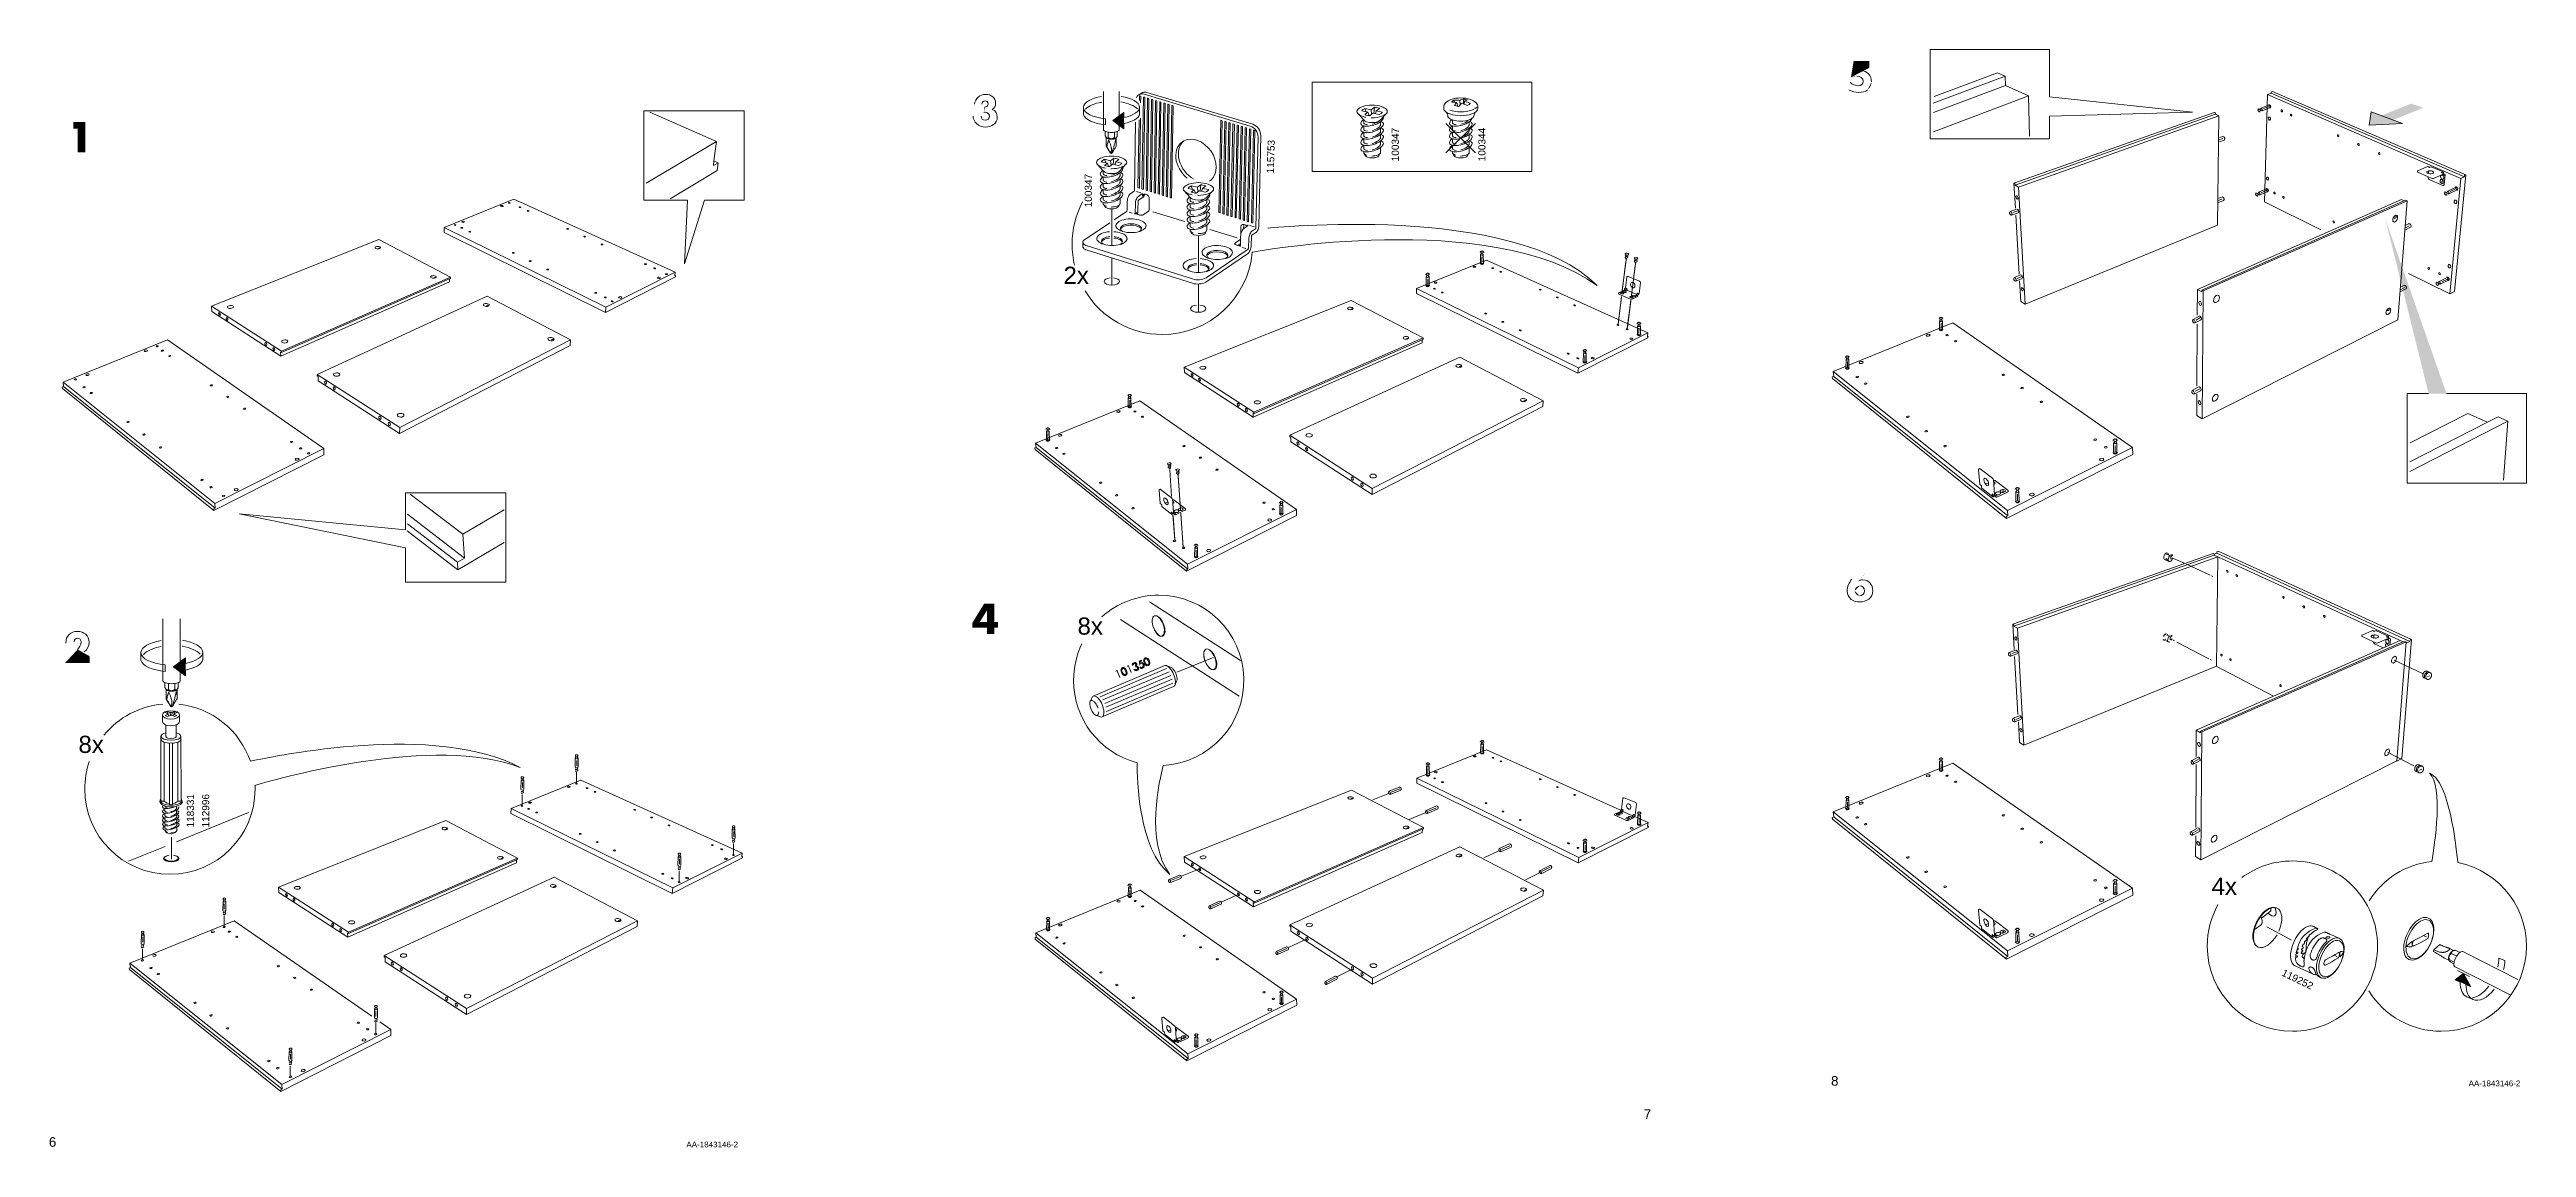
# Model space of a CAD drawing. Header units: metres. Extents: x -11.5 to 7.4, y -3.8 to 5.9.
# Drawn here: x 3.014 to 5.293, y 0.647 to 1.657 of the extents above; entities that cross this region are included whole.
import ezdxf

# ---------------------------------------------------------------- set-up
doc = ezdxf.new("R2010")
doc.units = ezdxf.units.M
doc.header["$MEASUREMENT"] = 0
for name, color, linetype, lineweight in [('PDF4_Geometry_Num_Penna__1_Num_Penna__255', 255, 'Continuous', 18), ('PDF4_Geometry_Num_Penna__7_Num_Penna__7', 7, 'Continuous', 18), ('PDF4_Solid Fills_Num_Penna__7_Num_Penna__7', 7, 'Continuous', 18), ('PDF4_Text_Num_Penna__7_Num_Penna__7', 7, 'Continuous', 18), ('PDF5_Geometry_Num_Penna__1_Num_Penna__255', 255, 'Continuous', 18), ('PDF5_Geometry_Num_Penna__7_Num_Penna__7', 7, 'Continuous', 18), ('PDF5_Solid Fills_Num_Penna__7_Num_Penna__7', 7, 'Continuous', 18), ('PDF5_Text_Num_Penna__7_Num_Penna__7', 7, 'Continuous', 18), ('PDF6_Geometry_Num_Penna__1_Num_Penna__255', 255, 'Continuous', 18), ('PDF6_Geometry_Num_Penna__7_Num_Penna__7', 7, 'Continuous', 18), ('PDF6_Solid Fills_Num_Penna__1_Num_Penna__255', 255, 'Continuous', 18), ('PDF6_Solid Fills_Num_Penna__7_Num_Penna__7', 7, 'Continuous', 18), ('PDF6_Text_Num_Penna__7_Num_Penna__7', 7, 'Continuous', 18)]:
    doc.layers.add(name, color=color, linetype=linetype, lineweight=lineweight)
doc.styles.add('GENERATED_STYLE_1', font='')
doc.styles.get('GENERATED_STYLE_1').set_extended_font_data('Arial')

msp = doc.modelspace()

# ---------------------------------------------------------------- texts
at = {"layer": 'PDF4_Text_Num_Penna__7_Num_Penna__7', "color": 7, "linetype": 'Continuous', "lineweight": 18, "attachment_point": 7, "style": 'GENERATED_STYLE_1'}
for s, insert, char_height in [('\\A1;{\\pql;\\fArial|b0|i0|c0|p34;8x}', (3.0406, 1.0098), 0.015829), ('\\A1;{\\pql;\\fArial|b0|i0|c0|p34;6}', (3.0134, 0.6477), 0.008794), ('\\A1;{\\pql;\\fArial|b0|i0|c0|p34;AA-1843146-2}', (3.5999, 0.6472), 0.005276)]:
    msp.add_mtext(s, dxfattribs=dict(at, insert=insert, char_height=char_height))
at = {"layer": 'PDF4_Text_Num_Penna__7_Num_Penna__7', "color": 7, "linetype": 'Continuous', "lineweight": 18, "char_height": 0.006595, "attachment_point": 7, "rotation": 90, "style": 'GENERATED_STYLE_1'}
for s, insert in [('\\A1;{\\pql;\\fArial|b0|i0|c0|p34;118331}', (3.147, 0.9415)), ('\\A1;{\\pql;\\fArial|b0|i0|c0|p34;112996}', (3.161, 0.9415))]:
    msp.add_mtext(s, dxfattribs=dict(at, insert=insert))
at = {"layer": 'PDF5_Text_Num_Penna__7_Num_Penna__7', "color": 7, "linetype": 'Continuous', "lineweight": 18, "char_height": 0.006595, "attachment_point": 7, "style": 'GENERATED_STYLE_1'}
for s, insert, rotation in [('\\A1;{\\pql;\\fArial|b0|i0|c0|p34;115753}', (4.1404, 1.543), 88.2373), ('\\A1;{\\pql;\\fArial|b0|i0|c0|p34;100347}', (4.2554, 1.5542), 90), ('\\A1;{\\pql;\\fArial|b0|i0|c0|p34;100344}', (4.3351, 1.5542), 90), ('\\A1;{\\pql;\\fArial|b0|i0|c0|p34;100347}', (3.973, 1.5119), 90)]:
    msp.add_mtext(s, dxfattribs=dict(at, insert=insert, rotation=rotation))
at = {"layer": 'PDF5_Text_Num_Penna__7_Num_Penna__7', "color": 7, "linetype": 'Continuous', "lineweight": 18, "attachment_point": 7, "style": 'GENERATED_STYLE_1'}
for s, insert, char_height in [('\\A1;{\\pql;\\fArial|b0|i0|c0|p34;2x}', (3.9468, 1.4414), 0.015829), ('\\A1;{\\pql;\\fArial|b0|i0|c0|p34;8x}', (3.9597, 1.1186), 0.015829), ('\\A1;{\\pql;\\fArial|b0|i0|c0|p34;7}', (4.4806, 0.6734), 0.008794)]:
    msp.add_mtext(s, dxfattribs=dict(at, insert=insert, char_height=char_height))
at = {"layer": 'PDF6_Text_Num_Penna__7_Num_Penna__7', "color": 7, "linetype": 'Continuous', "lineweight": 18, "attachment_point": 7, "style": 'GENERATED_STYLE_1'}
for s, insert, char_height in [('\\A1;{\\pql;\\fArial|b0|i0|c0|p34;4x}', (5.003, 0.8795), 0.015829), ('\\A1;{\\pql;\\fArial|b0|i0|c0|p34;8}', (4.6529, 0.7039), 0.008794), ('\\A1;{\\pql;\\fArial|b0|i0|c0|p34;AA-1843146-2}', (5.2395, 0.7034), 0.005276)]:
    msp.add_mtext(s, dxfattribs=dict(at, insert=insert, char_height=char_height))
at = {"layer": 'PDF6_Text_Num_Penna__7_Num_Penna__7', "color": 7, "linetype": 'Continuous', "lineweight": 18, "insert": (5.0668, 0.8055), "char_height": 0.006595, "attachment_point": 7, "rotation": 334.1672, "style": 'GENERATED_STYLE_1'}
msp.add_mtext('\\A1;{\\pql;\\fArial|b0|i0|c0|p34;119252}', dxfattribs=at)

# ---------------------------------------------------------------- hatches: boundary and pattern name
at = {"layer": 'PDF4_Geometry_Num_Penna__7_Num_Penna__7', "linetype": 'Continuous', "lineweight": 18}
for points in [[(3.0398, 1.5842), (3.0398, 1.5625), (3.047, 1.5625), (3.047, 1.5903), (3.0358, 1.5903), (3.0358, 1.5842)], [(3.0398, 1.1052), (3.0284, 1.0929), (3.0508, 1.0929), (3.0508, 1.099)], [(3.0368, 1.1123, 0.043335), (3.0369, 1.1111)], [(3.1391, 1.0975), (3.1279, 1.0891), (3.1391, 1.0808)], [(3.1549, 1.0959), (3.1549, 1.0962), (3.1549, 1.1028)]]:
    msp.add_hatch(color=7, dxfattribs=at).paths.add_polyline_path(points)
at = {"layer": 'PDF4_Solid Fills_Num_Penna__7_Num_Penna__7', "linetype": 'Continuous', "lineweight": 18}
msp.add_hatch(color=7, dxfattribs=at).paths.add_polyline_path([(3.0981, 1.0955), (3.0981, 1.1024), (3.0981, 1.0961)])
at = {"layer": 'PDF5_Geometry_Num_Penna__1_Num_Penna__255', "linetype": 'Continuous', "lineweight": 18}
for points in [[(4.3318, 1.4722, 0.41443), (4.3295, 1.47)], [(4.3295, 1.4612, 0.414225), (4.3318, 1.4589)], [(4.334, 1.47, 0.41443), (4.3318, 1.4722)], [(4.3318, 1.4589, 0.414225), (4.334, 1.4612)], [(4.2819, 1.4518, 0.41443), (4.2796, 1.4495)], [(4.2796, 1.4407, 0.41443), (4.2819, 1.4384)], [(4.2841, 1.4495, 0.41443), (4.2819, 1.4518)], [(4.2819, 1.4384, 0.41443), (4.2841, 1.4407)], [(4.4762, 1.4066, 0.41443), (4.474, 1.4044)], [(4.474, 1.3955, 0.41443), (4.4762, 1.3933)], [(4.4785, 1.4044, 0.414225), (4.4762, 1.4066)], [(4.4762, 1.3933, 0.414225), (4.4785, 1.3955)], [(4.4264, 1.3816, 0.414338), (4.4242, 1.3793)], [(4.4242, 1.3705, 0.414338), (4.4264, 1.3682)], [(4.4287, 1.3793, 0.414522), (4.4264, 1.3816)], [(4.4264, 1.3682, 0.414522), (4.4287, 1.3705)], [(4.0077, 1.3403, 0.414317), (4.0054, 1.338)], [(4.0054, 1.3292, 0.41443), (4.0077, 1.3269)], [(4.0099, 1.338, 0.414317), (4.0077, 1.3403)], [(4.0077, 1.3269, 0.41443), (4.0099, 1.3292)], [(3.9325, 1.3096, 0.414522), (3.9302, 1.3073)], [(3.9347, 1.3073, 0.414338), (3.9325, 1.3096)], [(3.9302, 1.2985, 0.414409), (3.9325, 1.2962)], [(3.9325, 1.2962, 0.414225), (3.9347, 1.2985)], [(4.1472, 1.2418, 0.414636), (4.145, 1.2395)], [(4.145, 1.2307, 0.414636), (4.1472, 1.2284)], [(4.1494, 1.2395, 0.41443), (4.1472, 1.2418)], [(4.1472, 1.2284, 0.41443), (4.1494, 1.2307)], [(4.0688, 1.2025, 0.41443), (4.0666, 1.2002)], [(4.0666, 1.1914, 0.414317), (4.0688, 1.1891)], [(4.0711, 1.2002, 0.41443), (4.0688, 1.2025)], [(4.0688, 1.1891, 0.414317), (4.0711, 1.1914)], [(4.332, 1.022, 0.414317), (4.3297, 1.0197)], [(4.3297, 1.0109, 0.41443), (4.332, 1.0086)], [(4.3342, 1.0197, 0.414317), (4.332, 1.022)], [(4.332, 1.0086, 0.41443), (4.3342, 1.0109)], [(4.2821, 1.0015, 0.414636), (4.2798, 0.9992)], [(4.2798, 0.9904, 0.41443), (4.2821, 0.9882)], [(4.2843, 0.9992, 0.414636), (4.2821, 1.0015)], [(4.2821, 0.9882, 0.41443), (4.2843, 0.9904)], [(4.4764, 0.9563, 0.414317), (4.4742, 0.9541)], [(4.4742, 0.9452, 0.414409), (4.4764, 0.943)], [(4.4787, 0.9541, 0.41443), (4.4764, 0.9563)], [(4.4764, 0.943, 0.414522), (4.4787, 0.9452)], [(4.4266, 0.9313, 0.41443), (4.4244, 0.929)], [(4.4244, 0.9202, 0.41443), (4.4266, 0.9179)], [(4.4289, 0.929, 0.41443), (4.4266, 0.9313)], [(4.4266, 0.9179, 0.41443), (4.4289, 0.9202)], [(4.0079, 0.89, 0.414317), (4.0056, 0.8877)], [(4.0101, 0.8877, 0.41443), (4.0079, 0.89)], [(4.0056, 0.8789, 0.414204), (4.0079, 0.8766)], [(4.0079, 0.8766, 0.414317), (4.0101, 0.8789)], [(3.9327, 0.8593, 0.414544), (3.9304, 0.857)], [(3.9304, 0.8482, 0.41443), (3.9327, 0.8459)], [(3.9349, 0.857, 0.414544), (3.9327, 0.8593)], [(3.9327, 0.8459, 0.41443), (3.9349, 0.8482)], [(4.1474, 0.7915, 0.414544), (4.1451, 0.7892)], [(4.1451, 0.7804, 0.41443), (4.1474, 0.7781)], [(4.1496, 0.7892, 0.414544), (4.1474, 0.7915)], [(4.1474, 0.7781, 0.41443), (4.1496, 0.7804)], [(4.069, 0.7522, 0.41443), (4.0668, 0.7499)], [(4.0713, 0.7499, 0.41443), (4.069, 0.7522)], [(4.0668, 0.7411, 0.41443), (4.069, 0.7389)], [(4.069, 0.7389, 0.41443), (4.0713, 0.7411)]]:
    msp.add_hatch(color=255, dxfattribs=at).paths.add_polyline_path(points)
at = {"layer": 'PDF5_Geometry_Num_Penna__7_Num_Penna__7', "linetype": 'Continuous', "lineweight": 18}
for points in [[(3.8744, 1.6039), (3.8736, 1.6039), (3.8736, 1.5991)], [(4.0024, 1.5992), (3.9922, 1.5916), (4.0024, 1.584)], [(3.9946, 1.0847), (3.9958, 1.0852), (3.9984, 1.0792), (3.9992, 1.0795), (3.9963, 1.0863), (3.9948, 1.0857)], [(4.0051, 1.0892), (4.0063, 1.0897), (4.0088, 1.0836), (4.0096, 1.084), (4.0067, 1.0908), (4.0052, 1.0901)]]:
    msp.add_hatch(color=7, dxfattribs=at).paths.add_polyline_path(points)
h = msp.add_hatch(color=7, dxfattribs=at)
h.paths.add_polyline_path([(3.8737, 1.1472), (3.863, 1.1297), (3.863, 1.1251), (3.8765, 1.1251), (3.8765, 1.1194), (3.8832, 1.1194), (3.8832, 1.1251), (3.8865, 1.1251), (3.8865, 1.1306), (3.8832, 1.1306), (3.8832, 1.1472)])
h.paths.add_polyline_path([(3.8765, 1.1306), (3.8699, 1.1306), (3.8765, 1.1413)], flags=0)
h = msp.add_hatch(color=7, dxfattribs=at)
h.paths.add_polyline_path([(4.0161, 1.0948), (4.0166, 1.0908), (4.0167, 1.0909), (4.0192, 1.0952), (4.0189, 1.0959)])
h.paths.add_polyline_path([(4.0172, 1.0927), (4.0171, 1.0942), (4.0177, 1.0929)], flags=0)
at = {"layer": 'PDF5_Solid Fills_Num_Penna__7_Num_Penna__7', "linetype": 'Continuous', "lineweight": 18}
msp.add_hatch(color=7, dxfattribs=at).paths.add_polyline_path([(3.9652, 1.5974), (3.9651, 1.6037), (3.9651, 1.5979)])
at = {"layer": 'PDF6_Geometry_Num_Penna__1_Num_Penna__255', "linetype": 'Continuous', "lineweight": 18}
for points in [[(5.0466, 1.6034, 0.414468), (5.0453, 1.6005)], [(5.0453, 1.6005, 0.414318), (5.0482, 1.5992)], [(5.0577, 1.6053, 0.414021), (5.0548, 1.6066)], [(5.0564, 1.6024, 0.414285), (5.0577, 1.6053)], [(5.0555, 1.5282, 0.414413), (5.0526, 1.5294)], [(5.0543, 1.5253, 0.414133), (5.0555, 1.5282)], [(5.2182, 1.527, 0.414461), (5.2171, 1.5238)], [(5.2297, 1.5298, 0.414172), (5.2266, 1.5309)], [(5.2286, 1.5267, 0.414223), (5.2297, 1.5298)], [(5.0444, 1.526, 0.414402), (5.0432, 1.5231)], [(5.0432, 1.5231, 0.414671), (5.0462, 1.5219)], [(5.2171, 1.5238, 0.414004), (5.2202, 1.5227)], [(5.2103, 1.4439, 0.414368), (5.2092, 1.4408)], [(5.2092, 1.4408, 0.414317), (5.2123, 1.4397)], [(5.2218, 1.4468, 0.413911), (5.2187, 1.4479)], [(5.2207, 1.4436, 0.414461), (5.2218, 1.4468)], [(4.7541, 1.4112, 0.41443), (4.7519, 1.409)], [(4.7519, 1.4001, 0.414317), (4.7541, 1.3979)], [(4.7564, 1.409, 0.41443), (4.7541, 1.4112)], [(4.7541, 1.3979, 0.414317), (4.7564, 1.4001)], [(4.668, 1.3757, 0.414544), (4.6657, 1.3735)], [(4.6702, 1.3735, 0.414544), (4.668, 1.3757)], [(4.6657, 1.3646, 0.41443), (4.668, 1.3624)], [(4.668, 1.3624, 0.41443), (4.6702, 1.3646)], [(4.9144, 1.2994, 0.414397), (4.9118, 1.2969)], [(4.9169, 1.2969, 0.414478), (4.9144, 1.2994)], [(4.9118, 1.287, 0.414296), (4.9144, 1.2844)], [(4.9144, 1.2844, 0.414378), (4.9169, 1.287)], [(4.8244, 1.2546, 0.414296), (4.8219, 1.2521)], [(4.8269, 1.2521, 0.414378), (4.8244, 1.2546)], [(4.8219, 1.2422, 0.414296), (4.8244, 1.2396)], [(4.8244, 1.2396, 0.414378), (4.8269, 1.2422)], [(4.7541, 1.006, 0.41443), (4.7519, 1.0037)], [(4.7564, 1.0037, 0.41443), (4.7541, 1.006)], [(4.7519, 0.9949, 0.41443), (4.7541, 0.9926)], [(4.7541, 0.9926, 0.41443), (4.7564, 0.9949)], [(4.668, 0.9705, 0.41443), (4.6657, 0.9683)], [(4.6657, 0.9594, 0.41443), (4.668, 0.9572)], [(4.6702, 0.9683, 0.41443), (4.668, 0.9705)], [(4.668, 0.9572, 0.41443), (4.6702, 0.9594)], [(4.9144, 0.8942, 0.414378), (4.9118, 0.8917)], [(4.9169, 0.8917, 0.414459), (4.9144, 0.8942)], [(4.9118, 0.8817, 0.414296), (4.9144, 0.8792)], [(4.9144, 0.8792, 0.414378), (4.9169, 0.8817)], [(4.8244, 0.8494, 0.414397), (4.8219, 0.8469)], [(4.8269, 0.8469, 0.414478), (4.8244, 0.8494)], [(4.8219, 0.8369, 0.414478), (4.8244, 0.8344)], [(4.8244, 0.8344, 0.41456), (4.8269, 0.8369)]]:
    msp.add_hatch(color=255, dxfattribs=at).paths.add_polyline_path(points)
at = {"layer": 'PDF6_Geometry_Num_Penna__7_Num_Penna__7', "linetype": 'Continuous', "lineweight": 18}
for points in [[(4.6881, 1.6402), (4.6881, 1.6464), (4.6737, 1.6464), (4.6712, 1.6313)], [(4.6765, 1.6324, 0.109663), (4.6712, 1.6313)], [(4.6866, 1.6198, 0.22598), (4.6901, 1.6273)], [(4.6793, 1.1637, 0.412847), (4.6747, 1.1592)], [(4.6863, 1.1778), (4.6784, 1.1684), (4.6785, 1.1683)], [(4.6747, 1.1592, 0.41273), (4.6793, 1.1546)], [(5.2415, 0.7949), (5.2349, 0.8071), (5.2272, 0.8015), (5.2317, 0.7993)]]:
    msp.add_hatch(color=7, dxfattribs=at).paths.add_polyline_path(points)
at = {"layer": 'PDF6_Solid Fills_Num_Penna__1_Num_Penna__255', "linetype": 'Continuous', "lineweight": 18}
msp.add_hatch(color=255, dxfattribs=at).paths.add_polyline_path([(5.2191, 1.3405), (5.1628, 1.5011), (5.2027, 1.3405)])
at = {"layer": 'PDF6_Solid Fills_Num_Penna__7_Num_Penna__7', "linetype": 'Continuous', "lineweight": 18}
for points in [[(4.6803, 1.6373), (4.6785, 1.6402), (4.678, 1.6371)], [(5.1481, 1.5875), (5.1785, 1.5888), (5.1499, 1.5996)], [(5.155, 1.5945), (5.1664, 1.5907), (5.1979, 1.6034), (5.1865, 1.6072)]]:
    msp.add_hatch(color=7, dxfattribs=at).paths.add_polyline_path(points)

# ---------------------------------------------------------------- linework, layer by layer
at = {"layer": 'PDF4_Geometry_Num_Penna__1_Num_Penna__255', "color": 255, "linetype": 'Continuous', "lineweight": 18, "flags": 128}
for points in [[(3.0981, 1.0955), (3.0981, 1.0961), (3.0981, 1.1024)], [(3.1391, 1.0923), (3.1391, 1.0975), (3.1279, 1.0891), (3.1391, 1.0808), (3.1391, 1.0862)], [(3.1549, 1.0959), (3.1549, 1.0962), (3.1549, 1.1028)], [(3.1204, 1.091), (3.1204, 1.085)], [(3.4988, 0.9918), (3.4988, 0.9827)], [(3.4488, 0.9715), (3.4488, 0.9625)], [(3.6432, 0.9264), (3.6432, 0.9174)], [(3.5932, 0.9012), (3.5933, 0.8922)], [(3.1746, 0.86), (3.1746, 0.851)], [(3.0995, 0.8294), (3.0995, 0.8204)], [(3.3141, 0.7613), (3.3141, 0.7522)], [(3.2355, 0.722), (3.2355, 0.7129)]]:
    msp.add_lwpolyline(points, dxfattribs=at)
at = {"layer": 'PDF4_Geometry_Num_Penna__1_Num_Penna__255', "color": 255, "linetype": 'Continuous', "lineweight": 18}
for points in [[(3.0981, 1.1024), (3.0981, 1.0969), (3.1076, 1.0922), (3.1204, 1.091)], [(3.0981, 1.1024), (3.0981, 1.0969), (3.1076, 1.0922), (3.1204, 1.091)], [(3.1204, 1.085), (3.1084, 1.0861), (3.0991, 1.0903), (3.0981, 1.0955)], [(3.1204, 1.085), (3.1084, 1.0861), (3.0991, 1.0903), (3.0981, 1.0955)], [(3.1549, 1.1028), (3.1549, 1.0981), (3.1485, 1.0942), (3.1391, 1.0923)], [(3.1549, 1.1028), (3.1549, 1.0981), (3.1485, 1.0942), (3.1391, 1.0923)], [(3.1391, 1.0862), (3.1479, 1.088), (3.1543, 1.0916), (3.1549, 1.0959)], [(3.1391, 1.0862), (3.1479, 1.088), (3.1543, 1.0916), (3.1549, 1.0959)]]:
    msp.add_open_spline(points, degree=3, dxfattribs=at)
at = {"layer": 'PDF4_Geometry_Num_Penna__7_Num_Penna__7', "color": 7, "linetype": 'Continuous', "lineweight": 18, "flags": 128}
for points in [[(3.6531, 1.6007), (3.5608, 1.6007), (3.5608, 1.5184), (3.6008, 1.5184), (3.598, 1.46), (3.6164, 1.5184), (3.6531, 1.5184)], [(3.3415, 1.2494), (3.3415, 1.2152), (3.1885, 1.23), (3.3415, 1.1987), (3.3415, 1.1672), (3.4337, 1.1672), (3.4337, 1.2494)]]:
    msp.add_lwpolyline(points, close=True, dxfattribs=at)
for points in [[(3.5662, 1.5995), (3.6275, 1.5725)], [(3.5629, 1.5341), (3.6275, 1.5725)], [(3.6275, 1.5725), (3.6252, 1.5547)], [(3.6291, 1.5529), (3.6252, 1.5547), (3.6247, 1.5503)], [(3.6247, 1.5503), (3.6291, 1.5529)], [(3.6291, 1.5529), (3.6282, 1.5456)], [(3.585, 1.5198), (3.6282, 1.5456)], [(3.377, 1.4932), (3.4411, 1.5192), (3.5897, 1.4523)], [(3.383, 1.4464), (3.383, 1.4476), (3.3169, 1.4821), (3.163, 1.4209)], [(3.377, 1.4932), (3.3769, 1.4886)], [(3.3769, 1.4886), (3.5254, 1.4152)], [(3.377, 1.4932), (3.5259, 1.4201), (3.5897, 1.4523)], [(3.2267, 1.3748), (3.382, 1.4432)], [(3.2273, 1.3795), (3.383, 1.4476)], [(3.2274, 1.3782), (3.3821, 1.446)], [(3.382, 1.4432), (3.3821, 1.446)], [(3.3821, 1.446), (3.383, 1.4464)], [(3.5254, 1.4152), (3.5898, 1.4478)], [(3.5893, 1.4493), (3.5892, 1.4487)], [(3.5892, 1.4487), (3.59, 1.449)], [(3.5897, 1.4523), (3.5893, 1.4493)], [(3.5893, 1.4493), (3.59, 1.449)], [(3.59, 1.449), (3.5898, 1.4478)], [(3.163, 1.4209), (3.2273, 1.3795)], [(3.163, 1.4209), (3.1633, 1.4159), (3.2267, 1.3748)], [(3.4166, 1.43), (3.2602, 1.3581), (3.2602, 1.3568)], [(3.493, 1.3848), (3.4934, 1.3899), (3.4166, 1.43)], [(3.5259, 1.4201), (3.5254, 1.4152)], [(3.2665, 1.2843), (3.2664, 1.2899), (3.1224, 1.3899), (3.0264, 1.351)], [(3.2267, 1.3748), (3.2265, 1.3787), (3.2274, 1.3782)], [(3.2273, 1.3795), (3.2274, 1.3782)], [(3.2602, 1.3581), (3.3362, 1.3092), (3.4934, 1.3899)], [(3.493, 1.3848), (3.3361, 1.3038), (3.2612, 1.3523), (3.2611, 1.3562)], [(3.027, 1.347), (3.0257, 1.3465)], [(3.0257, 1.3465), (3.0259, 1.3451)], [(3.0259, 1.3451), (3.1653, 1.233), (3.2665, 1.2843)], [(3.2664, 1.2899), (3.1662, 1.2394), (3.0264, 1.351)], [(3.0264, 1.351), (3.027, 1.347)], [(3.1665, 1.2351), (3.027, 1.347)], [(3.2611, 1.3562), (3.2602, 1.3568)], [(3.3362, 1.3092), (3.3361, 1.3038)], [(3.1662, 1.2394), (3.1665, 1.2351), (3.1652, 1.2345)], [(3.1652, 1.2345), (3.1653, 1.233)], [(3.4324, 1.2336), (3.3943, 1.2111), (3.3459, 1.2481)], [(3.3431, 1.2143), (3.3897, 1.1783), (3.4323, 1.2036)], [(3.3957, 1.1893), (3.3433, 1.2296)], [(3.3434, 1.2208), (3.3892, 1.1855), (3.3897, 1.1783)], [(3.3943, 1.2111), (3.3957, 1.1893), (3.3892, 1.1855)], [(3.1183, 1.0765), (3.1183, 1.1334)], [(3.1343, 1.1333), (3.1343, 1.0765)], [(3.0981, 1.0955), (3.0981, 1.0961), (3.0981, 1.1024)], [(3.1391, 1.0923), (3.1391, 1.0975), (3.1279, 1.0891), (3.1391, 1.0808), (3.1391, 1.0862)], [(3.1549, 1.0959), (3.1549, 1.0962), (3.1549, 1.1028)], [(3.1202, 1.0703), (3.1202, 1.0747)], [(3.1204, 1.091), (3.1204, 1.085)], [(3.1233, 1.0685), (3.1233, 1.074)], [(3.1294, 1.0685), (3.1294, 1.0739)], [(3.1324, 1.0703), (3.1324, 1.0747)], [(3.1214, 1.0682), (3.1209, 1.069)], [(3.1311, 1.068), (3.1309, 1.0679), (3.1307, 1.0677), (3.1304, 1.0676), (3.1301, 1.0674), (3.1298, 1.0673), (3.1294, 1.0672), (3.129, 1.0671), (3.1285, 1.067), (3.1281, 1.067), (3.1276, 1.0669), (3.1271, 1.0669), (3.1266, 1.0668), (3.1262, 1.0668), (3.1257, 1.0669), (3.1252, 1.0669), (3.1247, 1.0669), (3.1242, 1.067), (3.1238, 1.0671), (3.1234, 1.0672), (3.123, 1.0673), (3.1226, 1.0674), (3.1223, 1.0675), (3.122, 1.0676), (3.1218, 1.0678), (3.1216, 1.068), (3.1214, 1.0681), (3.1214, 1.0682)], [(3.1257, 1.0527), (3.1214, 1.0595)], [(3.1288, 1.0461), (3.1312, 1.0472), (3.1294, 1.0483), (3.1267, 1.047)], [(3.1274, 1.0533), (3.127, 1.0527)], [(3.1294, 1.0483), (3.128, 1.0442)], [(3.1318, 1.069), (3.1312, 1.0682)], [(3.1314, 1.0684), (3.1314, 1.0602)], [(3.1179, 1.045), (3.1179, 1.0388)], [(3.1203, 1.0472), (3.1228, 1.0461)], [(3.1228, 1.0455), (3.1203, 1.0444)], [(3.1203, 1.0444), (3.1223, 1.0434), (3.1252, 1.0446)], [(3.121, 1.0359), (3.121, 1.0285)], [(3.121, 1.0285), (3.121, 1.0254)], [(3.125, 1.0471), (3.1223, 1.0481)], [(3.1223, 1.0481), (3.1237, 1.0441)], [(3.125, 1.0471), (3.1252, 1.0446)], [(3.1267, 1.047), (3.1266, 1.0447)], [(3.1266, 1.0447), (3.1293, 1.0435), (3.1312, 1.0444)], [(3.1312, 1.0444), (3.1289, 1.0454)], [(3.1305, 1.0285), (3.1305, 1.0358)], [(3.1305, 1.0252), (3.1305, 1.0285)], [(3.1336, 1.0388), (3.1336, 1.045)], [(3.1165, 1.0252), (3.1165, 0.9665)], [(3.1194, 1.0196), (3.1194, 0.9662)], [(3.127, 0.9632), (3.127, 1.0179)], [(3.1321, 1.0195), (3.1321, 0.966)], [(3.135, 0.9663), (3.1349, 1.0252)], [(3.4977, 1.0052), (3.4976, 0.9972)], [(3.4979, 1.0079), (3.4979, 1.0071)], [(3.4983, 1.0066), (3.4983, 1.0056)], [(3.499, 1.0032), (3.499, 0.9982)], [(3.4997, 1.0066), (3.4997, 1.0056)], [(3.5001, 1.0071), (3.5001, 1.0079)], [(3.5003, 1.0052), (3.5003, 0.9972)], [(3.4386, 0.9589), (3.5027, 0.985), (3.6513, 0.918)], [(3.4478, 0.9849), (3.4476, 0.9769)], [(3.4479, 0.9876), (3.448, 0.9868)], [(3.4484, 0.9864), (3.4484, 0.9853)], [(3.4491, 0.9829), (3.4491, 0.9779)], [(3.4497, 0.9864), (3.4497, 0.9853)], [(3.4501, 0.9868), (3.4502, 0.9876)], [(3.4503, 0.9849), (3.4503, 0.9769)], [(3.4988, 0.9922), (3.4988, 0.9823)], [(3.12, 0.9586), (3.1199, 0.957)], [(3.1309, 0.9607), (3.1309, 0.9588)], [(3.4386, 0.9589), (3.4385, 0.9543)], [(3.4386, 0.9589), (3.5874, 0.8859), (3.6513, 0.918)], [(3.4488, 0.9719), (3.4488, 0.9621)], [(3.12, 0.9542), (3.12, 0.9523)], [(3.12, 0.95), (3.12, 0.9483)], [(3.1201, 0.9462), (3.1201, 0.9448)], [(3.1201, 0.9425), (3.1201, 0.9408)], [(3.197, 0.9552), (3.1308, 0.9283)], [(3.1309, 0.957), (3.1309, 0.9546)], [(3.1309, 0.9527), (3.131, 0.9507)], [(3.131, 0.949), (3.131, 0.9471)], [(3.131, 0.9452), (3.1311, 0.9433)], [(3.1311, 0.9413), (3.1311, 0.939)], [(3.4445, 0.9122), (3.4446, 0.9134), (3.3785, 0.9479), (3.2245, 0.8866)], [(3.4385, 0.9543), (3.5869, 0.8809)], [(3.6421, 0.9398), (3.642, 0.9319)], [(3.6423, 0.9425), (3.6423, 0.9417)], [(3.6427, 0.9413), (3.6427, 0.9403)], [(3.6434, 0.9378), (3.6434, 0.9329)], [(3.644, 0.9413), (3.6441, 0.9402)], [(3.6445, 0.9417), (3.6445, 0.9425)], [(3.6446, 0.9398), (3.6447, 0.9318)], [(3.1204, 0.9241), (3.0866, 0.9104)], [(3.1261, 0.9327), (3.1261, 0.9124)], [(3.2889, 0.8452), (3.4446, 0.9134)], [(3.2889, 0.8439), (3.4437, 0.9118)], [(3.4436, 0.909), (3.4437, 0.9118)], [(3.4437, 0.9118), (3.4445, 0.9122)], [(3.5869, 0.8809), (3.6514, 0.9136)], [(3.5922, 0.9146), (3.592, 0.9067)], [(3.5924, 0.9174), (3.5924, 0.9165)], [(3.5928, 0.9161), (3.5928, 0.9151)], [(3.5935, 0.9127), (3.5935, 0.9077)], [(3.5941, 0.9161), (3.5941, 0.9151)], [(3.5945, 0.9165), (3.5946, 0.9174)], [(3.5947, 0.9146), (3.5947, 0.9067)], [(3.6432, 0.9268), (3.6432, 0.917)], [(3.6509, 0.9151), (3.6508, 0.9144)], [(3.6508, 0.9144), (3.6516, 0.9148)], [(3.6513, 0.918), (3.6509, 0.9151)], [(3.6509, 0.9151), (3.6516, 0.9148)], [(3.6516, 0.9148), (3.6514, 0.9136)], [(3.2883, 0.8406), (3.4436, 0.909)], [(3.4781, 0.8957), (3.3218, 0.8238), (3.3218, 0.8225)], [(3.5546, 0.8505), (3.555, 0.8556), (3.4781, 0.8957)], [(3.5932, 0.9016), (3.5933, 0.8918)], [(3.1736, 0.8734), (3.1734, 0.8654)], [(3.1737, 0.8761), (3.1738, 0.8753)], [(3.1741, 0.8749), (3.1742, 0.8738)], [(3.1748, 0.8714), (3.1748, 0.8665)], [(3.1755, 0.8749), (3.1755, 0.8738)], [(3.1759, 0.8753), (3.1759, 0.8761)], [(3.1761, 0.8734), (3.1761, 0.8654)], [(3.2245, 0.8866), (3.2889, 0.8452)], [(3.2245, 0.8866), (3.2249, 0.8816), (3.2883, 0.8406)], [(3.5874, 0.8859), (3.5869, 0.8809)], [(3.3105, 0.7678), (3.184, 0.8557), (3.088, 0.8167)], [(3.0986, 0.8456), (3.0987, 0.8447)], [(3.0991, 0.8443), (3.0991, 0.8433)], [(3.1004, 0.8443), (3.1004, 0.8433)], [(3.1008, 0.8447), (3.1009, 0.8456)], [(3.1746, 0.8604), (3.1746, 0.8506)], [(3.2883, 0.8406), (3.2881, 0.8444), (3.2889, 0.8439)], [(3.2889, 0.8452), (3.2889, 0.8439)], [(3.3218, 0.8238), (3.3977, 0.775), (3.555, 0.8556)], [(3.5546, 0.8505), (3.3977, 0.7695), (3.3228, 0.818), (3.3227, 0.822)], [(3.0985, 0.8428), (3.0983, 0.8349)], [(3.0995, 0.8299), (3.0995, 0.82)], [(3.0997, 0.8409), (3.0997, 0.8359)], [(3.101, 0.8428), (3.101, 0.8349)], [(3.3227, 0.822), (3.3218, 0.8225)], [(3.0885, 0.8127), (3.0873, 0.8122)], [(3.0873, 0.8122), (3.0875, 0.8109)], [(3.0875, 0.8109), (3.2269, 0.6988), (3.3281, 0.7501)], [(3.328, 0.7556), (3.2278, 0.7052), (3.088, 0.8167)], [(3.088, 0.8167), (3.0885, 0.8127)], [(3.2281, 0.7009), (3.0885, 0.8127)], [(3.3132, 0.7774), (3.3132, 0.7766)], [(3.3136, 0.7761), (3.3137, 0.7751)], [(3.315, 0.7761), (3.315, 0.7751)], [(3.3154, 0.7766), (3.3154, 0.7774)], [(3.3977, 0.775), (3.3977, 0.7695)], [(3.313, 0.7747), (3.3129, 0.7667)], [(3.3141, 0.7617), (3.3141, 0.7518)], [(3.3143, 0.7727), (3.3143, 0.7677)], [(3.3156, 0.7747), (3.3156, 0.7667)], [(3.3281, 0.7501), (3.328, 0.7556), (3.3178, 0.7627)], [(3.2344, 0.7353), (3.2343, 0.7274)], [(3.2346, 0.7381), (3.2346, 0.7372)], [(3.235, 0.7368), (3.235, 0.7358)], [(3.2357, 0.7334), (3.2357, 0.7284)], [(3.2364, 0.7368), (3.2364, 0.7358)], [(3.2368, 0.7372), (3.2368, 0.7381)], [(3.237, 0.7353), (3.237, 0.7274)], [(3.2355, 0.7224), (3.2355, 0.7125)], [(3.2278, 0.7052), (3.2281, 0.7009), (3.2267, 0.7002)], [(3.2267, 0.7002), (3.2269, 0.6988)]]:
    msp.add_lwpolyline(points, dxfattribs=at)
for points in [[(3.4162, 1.4206), (3.4162, 1.4207), (3.4162, 1.4207), (3.4162, 1.4207), (3.4162, 1.4207), (3.4162, 1.4207), (3.4162, 1.4208, -0.789383), (3.418, 1.4212)], [(3.4756, 1.3891), (3.4756, 1.3892), (3.4756, 1.3892), (3.4756, 1.3893), (3.4756, 1.3893), (3.4756, 1.3894), (3.4756, 1.3894, -0.822098), (3.4776, 1.3896)], [(3.1209, 1.0689, 0.03621), (3.1213, 1.0685, 0.04301), (3.1216, 1.0682)], [(3.1231, 1.0642, 0.007519), (3.1228, 1.0633, 0.013945), (3.1225, 1.0625, 0.021241), (3.1222, 1.0608, 0.013384), (3.1219, 1.059, -0.252229), (3.1213, 1.0599), (3.1213, 1.0602), (3.1213, 1.0684)], [(3.1219, 1.059, 0.005365), (3.1228, 1.0575, 0.001856), (3.1238, 1.0559, 0.004477), (3.1246, 1.0546, 0.011203), (3.1255, 1.0532)], [(3.1261, 1.0532, 0.000758), (3.1262, 1.0538, 0.006876), (3.1264, 1.0549, 0.006984), (3.1264, 1.056, 0.011998), (3.1264, 1.0571, 0.009535), (3.1264, 1.0582, 0.006001), (3.1261, 1.0593, 0.003727), (3.1258, 1.0604, 0.008614), (3.1254, 1.0618, 0.009026), (3.1249, 1.0631, 0.007502), (3.1244, 1.0645, 0.001106), (3.1238, 1.0658, 0.01373), (3.1234, 1.065)], [(3.1241, 1.0679, 0.030014), (3.1248, 1.0675, 0.038709), (3.1254, 1.0673)], [(3.126, 1.0672, 0.029033), (3.1266, 1.0672, 0.04033), (3.1271, 1.0673, 0.03855), (3.1277, 1.0674)], [(3.126, 1.0526, 0.158975), (3.1269, 1.0527, -0.013499), (3.127, 1.0529)], [(3.1313, 1.0631, 0.014806), (3.1312, 1.0643, 0.020603), (3.131, 1.0654, 0.010367), (3.1307, 1.0664, -0.001471), (3.1304, 1.0654, 0.00315), (3.1302, 1.0644, 0.001687), (3.1299, 1.0634, 0.002454), (3.1295, 1.0619, 0.005888), (3.1292, 1.0604, 0.005267), (3.1288, 1.0584, 0.008866), (3.1282, 1.0569, 0.012369), (3.1277, 1.0555, 0.014281), (3.1273, 1.0543, 0.00899), (3.127, 1.0532)], [(3.1275, 1.0535, 0.004715), (3.128, 1.0544, -0.001807), (3.1288, 1.0558, -0.003585), (3.1297, 1.0572, -0.000626), (3.1305, 1.0586, -0.000184), (3.1314, 1.0599, -0.003546), (3.1314, 1.0609, 0.005679), (3.1313, 1.062)], [(3.1304, 1.0679, 0.09896), (3.1307, 1.068, 0.070477), (3.131, 1.0681)], [(3.1312, 1.0683, 0.030966), (3.1315, 1.0687, 0.029174), (3.1319, 1.0693, 0.014652), (3.1323, 1.0699)], [(3.0506, 1.0021, 0.082439), (3.0464, 0.9768, 0.999992), (3.2031, 0.9768, 0.010715), (3.203, 0.9802)], [(3.4778, 0.8864), (3.4778, 0.8864), (3.4778, 0.8864), (3.4778, 0.8864), (3.4778, 0.8865), (3.4778, 0.8865), (3.4778, 0.8865, -0.790701), (3.4796, 0.8869)], [(3.5372, 0.8549), (3.5372, 0.8549), (3.5372, 0.855), (3.5371, 0.855), (3.5371, 0.8551), (3.5371, 0.8551), (3.5371, 0.8552, -0.822098), (3.5392, 0.8554)]]:
    msp.add_lwpolyline(points, format="xyb", dxfattribs=at)
at = {"layer": 'PDF4_Geometry_Num_Penna__7_Num_Penna__7', "color": 7, "linetype": 'Continuous', "lineweight": 18}
for centre, radius, start, end in [((3.3175, 1.4736), 0.000811, 43.2588, 174.4849), ((3.3687, 1.4466), 0.000878, 33.6209, 181.2416), ((3.1247, 0.977), 0.0782, 94.6699, 140.7904), ((3.1218, 1.0696), 0.00182, 299.2503, 310.0622), ((3.1303, 1.0686), 0.000626, 239.9935, 260.9895), ((3.1247, 0.9768), 0.0784, 19.0354, 83.8758), ((-425.104, 1.7434), 428.2291, 359.895644, 359.902938), ((3.1164, 0.9083), 0.0575, 87.5344, 89.3161), ((3.1206, 0.9805), 0.0217, 284.9825, 292.5136), ((3.448, 0.9766), 0.000347, 166.3182, 179.6488), ((3.1222, 0.9692), 0.0137, 284.5137, 287.3196), ((3.122, 0.9654), 0.0142, 284.7339, 287.4438), ((3.1225, 0.9599), 0.0126, 284.3573, 287.4186), ((3.1226, 0.9562), 0.0125, 284.5404, 287.6102), ((3.1215, 0.9562), 0.0164, 284.9074, 287.2431), ((3.3791, 0.9393), 0.00081, 43.2164, 174.5582), ((3.4303, 0.9123), 0.000878, 33.6209, 181.2416), ((3.6423, 0.9315), 0.000347, 166.3182, 179.6488), ((3.1738, 0.8651), 0.000336, 166.1064, 179.6436)]:
    msp.add_arc(centre, radius, start, end, dxfattribs=at)
for centre, major_axis, ratio in [((3.4302, 1.5131), (-0.00126, 0.00006), 0.427509), ((3.4371, 1.5159), (-0.00078, 0.000043), 0.429584), ((3.4469, 1.5119), (-0.000783, 0.000039), 0.435546), ((3.4543, 1.5085), (-0.000793, 0.000044), 0.431025), ((3.3871, 1.4956), (-0.000808, 0.000029), 0.444127), ((3.3933, 1.4929), (-0.000811, 0.00003), 0.44901), ((3.3944, 1.4985), (-0.00128, 0.00004), 0.444416), ((3.4006, 1.4894), (-0.000818, 0.000027), 0.446958), ((3.4906, 1.492), (-0.000811, 0.000056), 0.443101), ((3.5063, 1.4849), (-0.000818, 0.000067), 0.442321), ((3.316, 1.4748), (-0.0025, 0.00001), 0.460293), ((3.4406, 1.47), (-0.000835, 0.000048), 0.465759), ((3.4562, 1.4624), (-0.00085, 0.000047), 0.462938), ((3.5223, 1.4777), (-0.000828, 0.000072), 0.452005), ((3.5622, 1.4596), (-0.000853, 0.000088), 0.454802), ((3.3672, 1.4478), (-0.00259, 0.00007), 0.47993), ((3.4722, 1.4546), (-0.000853, 0.000053), 0.474132), ((3.5707, 1.4557), (-0.000862, 0.00009), 0.455487), ((3.5746, 1.4469), (-0.00139, 0.00015), 0.463655), ((3.5815, 1.4504), (-0.000865, 0.0001), 0.457197), ((3.1704, 1.4137), (-0.00055, 0.00134), 0.487637), ((3.1804, 1.4202), (0.00273, 0.00015), 0.491729), ((3.4158, 1.422), (-0.00269, 0.00013), 0.496246), ((3.5165, 1.4332), (-0.000885, 0.000078), 0.478735), ((3.5252, 1.429), (-0.000891, 0.000084), 0.484228), ((3.5317, 1.4254), (-0.000896, 0.000093), 0.483054), ((3.539, 1.429), (-0.00142, 0.00014), 0.47891), ((3.1773, 1.4092), (-0.00057, 0.00135), 0.48812), ((3.2304, 1.3885), (0.00284, 0.00011), 0.515984), ((3.4753, 1.3906), (-0.0028, 0.00023), 0.512724), ((3.1026, 1.3799), (0.00155, 0.00015), 0.513627), ((3.113, 1.3841), (0.000962, 0.000093), 0.510733), ((3.1178, 1.38), (0.000968, 0.000084), 0.512779), ((3.1247, 1.3751), (0.00097, 0.000089), 0.521672), ((3.2129, 1.3862), (-0.00059, 0.00138), 0.506032), ((3.2203, 1.3815), (-0.0006, 0.00139), 0.509877), ((3.0378, 1.3535), (0.00101, 0.00014), 0.518539), ((3.0458, 1.3464), (0.00102, 0.00014), 0.525151), ((3.049, 1.358), (0.00161, 0.00021), 0.516468), ((3.1629, 1.3481), (0.001, 0.00008), 0.540315), ((3.2679, 1.3506), (-0.00066, 0.00143), 0.527456), ((3.2759, 1.3454), (-0.00066, 0.00144), 0.530645), ((3.2781, 1.358), (0.00294, 0.00006), 0.540871), ((3.0525, 1.3411), (0.00102, 0.00013), 0.528922), ((3.178, 1.3375), (0.00102, 0.00008), 0.543935), ((3.1934, 1.3266), (0.00102, 0.00007), 0.556632), ((3.337, 1.3206), (-0.00307, 0.00004), 0.567779), ((3.0863, 1.3145), (0.00106, 0.00013), 0.550111), ((3.101, 1.3029), (0.00107, 0.00013), 0.554424), ((3.3179, 1.3183), (-0.00073, 0.00147), 0.546199), ((3.3266, 1.3126), (-0.00074, 0.00148), 0.550103), ((3.1161, 1.291), (0.00108, 0.00013), 0.5637), ((3.2366, 1.2961), (0.00106, 0.00006), 0.579894), ((3.2418, 1.2802), (0.00173, 0.00008), 0.592645), ((3.245, 1.2901), (0.00107, 0.00004), 0.586829), ((3.2525, 1.2856), (0.00107, 0.00005), 0.58722), ((3.1542, 1.261), (0.00111, 0.00011), 0.593383), ((3.1625, 1.2545), (0.00112, 0.00012), 0.600447), ((3.1857, 1.2522), (0.00179, 0.00016), 0.604806), ((3.1741, 1.2463), (0.00113, 0.00011), 0.607641), ((3.4987, 0.9817), (-0.000777, 0.000042), 0.430034), ((3.4486, 0.9613), (-0.000807, 0.000028), 0.444462), ((3.4548, 0.9587), (-0.000811, 0.00003), 0.447883), ((3.456, 0.9643), (-0.00128, 0.00004), 0.443563), ((3.4917, 0.9789), (-0.00126, 0.00006), 0.4276), ((3.5085, 0.9776), (-0.000784, 0.000039), 0.435999), ((3.5159, 0.9743), (-0.000792, 0.000044), 0.432555), ((3.5522, 0.9578), (-0.000812, 0.000056), 0.443099), ((3.3776, 0.9405), (-0.0025, 0.00001), 0.459737), ((3.4621, 0.9552), (-0.000816, 0.000027), 0.446218), ((3.5021, 0.9357), (-0.000836, 0.000049), 0.464071), ((3.5679, 0.9507), (-0.00082, 0.000068), 0.44218), ((3.5838, 0.9434), (-0.000831, 0.000071), 0.451081), ((3.4288, 0.9135), (-0.00259, 0.00007), 0.48013), ((3.5178, 0.9281), (-0.000849, 0.000047), 0.46274), ((3.5338, 0.9204), (-0.000853, 0.000055), 0.473929), ((3.6237, 0.9253), (-0.000854, 0.000089), 0.454595), ((3.6323, 0.9214), (-0.000861, 0.00009), 0.455397), ((3.6362, 0.9126), (-0.0014, 0.00015), 0.463291), ((3.6431, 0.9161), (-0.000867, 0.000099), 0.456719), ((3.4774, 0.8877), (-0.00269, 0.00013), 0.496092), ((3.5781, 0.8989), (-0.000886, 0.000078), 0.479652), ((3.5867, 0.8947), (-0.000888, 0.000084), 0.485384), ((3.5932, 0.8911), (-0.000898, 0.000092), 0.482981), ((3.6006, 0.8948), (-0.00142, 0.00014), 0.47906), ((3.232, 0.8794), (-0.00055, 0.00134), 0.487196), ((3.2389, 0.875), (-0.00057, 0.00135), 0.487915), ((3.2419, 0.886), (0.00273, 0.00015), 0.491437), ((3.1642, 0.8456), (0.00155, 0.00015), 0.513003), ((3.1746, 0.8499), (0.000963, 0.000094), 0.510913), ((3.1794, 0.8457), (0.000967, 0.000084), 0.513317), ((3.2745, 0.852), (-0.00059, 0.00138), 0.505431), ((3.2819, 0.8472), (-0.00061, 0.00139), 0.509052), ((3.2919, 0.8542), (0.00284, 0.0001), 0.516372), ((3.5369, 0.8563), (-0.0028, 0.00023), 0.512899), ((3.1105, 0.8238), (0.00161, 0.00021), 0.516936), ((3.1863, 0.8409), (0.00097, 0.00009), 0.521306), ((3.3397, 0.8237), (0.00294, 0.00006), 0.54066), ((3.0994, 0.8192), (0.00101, 0.00014), 0.517136), ((3.1074, 0.8122), (0.00102, 0.00014), 0.524488), ((3.1141, 0.8068), (0.00102, 0.00013), 0.529178), ((3.2245, 0.8139), (0.001, 0.00008), 0.539001), ((3.2396, 0.8032), (0.00102, 0.00008), 0.542723), ((3.3294, 0.8163), (-0.00066, 0.00143), 0.527723), ((3.3375, 0.8111), (-0.00066, 0.00144), 0.530863), ((3.1479, 0.7802), (0.00106, 0.00013), 0.550397), ((3.255, 0.7923), (0.00102, 0.00007), 0.555567), ((3.3794, 0.784), (-0.00073, 0.00147), 0.546113), ((3.3882, 0.7784), (-0.00074, 0.00148), 0.550047), ((3.3986, 0.7863), (-0.00307, 0.00004), 0.56756), ((3.1626, 0.7686), (0.00107, 0.00013), 0.555757), ((3.1777, 0.7567), (0.00108, 0.00013), 0.564679), ((3.2981, 0.7619), (0.00106, 0.00006), 0.579502), ((3.3066, 0.7559), (0.00107, 0.00005), 0.586971), ((3.3141, 0.7514), (0.00108, 0.00005), 0.586196), ((3.3033, 0.746), (0.00173, 0.00008), 0.591541), ((3.2158, 0.7267), (0.00111, 0.00012), 0.593796), ((3.224, 0.7202), (0.00112, 0.00012), 0.600078), ((3.2357, 0.7121), (0.00113, 0.00011), 0.607254), ((3.2473, 0.7179), (0.00179, 0.00016), 0.605414)]:
    msp.add_ellipse(centre, major_axis=major_axis, ratio=ratio, dxfattribs=at)
for centre, major_axis, ratio, start_param, end_param in [((3.1258, 1.0763), (-0.0075, 0.00015), 0.341631, 6.278495, 7.926282), ((3.1268, 1.0763), (0.00752, 0.00014), 0.342073, 4.644537, 6.287448)]:
    msp.add_ellipse(centre, major_axis=major_axis, ratio=ratio, start_param=start_param, end_param=end_param, dxfattribs=at)
for points in [[(3.0397, 1.1218), (3.0332, 1.1218), (3.0291, 1.1175), (3.0289, 1.1111)], [(3.0505, 1.1119), (3.0505, 1.118), (3.0456, 1.1218), (3.0397, 1.1218)], [(3.0368, 1.1123), (3.0368, 1.1142), (3.0378, 1.1157), (3.0398, 1.1157)], [(3.0398, 1.1157), (3.0417, 1.1157), (3.043, 1.1138), (3.043, 1.1121)], [(3.043, 1.1121), (3.043, 1.1095), (3.0414, 1.107), (3.0398, 1.1052)], [(3.046, 1.103), (3.0488, 1.1056), (3.0505, 1.1079), (3.0505, 1.1119)], [(3.1166, 1.1134), (3.1059, 1.1117), (3.0983, 1.1075), (3.0981, 1.1024)], [(3.0981, 1.1024), (3.0981, 1.0969), (3.1076, 1.0922), (3.1204, 1.091)], [(3.1204, 1.085), (3.1084, 1.0861), (3.0991, 1.0903), (3.0981, 1.0955)], [(3.1168, 1.1078), (3.1093, 1.1065), (3.1034, 1.1039), (3.1003, 1.1007)], [(3.1361, 1.1081), (3.1436, 1.1068), (3.1496, 1.1041), (3.1527, 1.101)], [(3.1363, 1.1137), (3.147, 1.112), (3.1547, 1.1077), (3.1549, 1.1027)], [(3.1549, 1.1028), (3.1549, 1.0981), (3.1485, 1.0942), (3.1391, 1.0923)], [(3.1391, 1.0862), (3.1479, 1.088), (3.1543, 1.0916), (3.1549, 1.0959)], [(3.1257, 1.0488), (3.1214, 1.0488), (3.1179, 1.0471), (3.1179, 1.045)], [(3.1206, 1.0694), (3.1205, 1.0697), (3.1203, 1.07), (3.1202, 1.0703)], [(3.1209, 1.0689), (3.1208, 1.0691), (3.1207, 1.0693), (3.1206, 1.0694)], [(3.1219, 1.068), (3.1218, 1.068), (3.1217, 1.0681), (3.1216, 1.0682)], [(3.1221, 1.0679), (3.122, 1.0679), (3.1219, 1.068), (3.1219, 1.068)], [(3.1224, 1.0679), (3.1225, 1.0679), (3.1222, 1.0679), (3.1221, 1.0679)], [(3.1227, 1.0681), (3.1226, 1.068), (3.1225, 1.068), (3.1224, 1.0679)], [(3.1233, 1.0685), (3.1232, 1.0684), (3.1231, 1.0683), (3.123, 1.0683)], [(3.1231, 1.0642), (3.1232, 1.0645), (3.1233, 1.0647), (3.1234, 1.065)], [(3.1241, 1.0679), (3.1238, 1.0681), (3.1235, 1.0683), (3.1233, 1.0685)], [(3.126, 1.0672), (3.1258, 1.0672), (3.1256, 1.0672), (3.1254, 1.0673)], [(3.1257, 1.0529), (3.1256, 1.053), (3.1256, 1.0531), (3.1255, 1.0532)], [(3.126, 1.0526), (3.1259, 1.0527), (3.1258, 1.0528), (3.1257, 1.0529)], [(3.126, 1.0526), (3.1259, 1.0526), (3.1257, 1.0526), (3.1257, 1.0527)], [(3.1336, 1.045), (3.1336, 1.0471), (3.1301, 1.0488), (3.1257, 1.0488)], [(3.1261, 1.0529), (3.126, 1.0528), (3.126, 1.0527), (3.126, 1.0526)], [(3.1261, 1.0532), (3.1261, 1.0531), (3.1261, 1.053), (3.1261, 1.0529)], [(3.1272, 1.0531), (3.1271, 1.0529), (3.127, 1.0528), (3.1269, 1.0527)], [(3.127, 1.0527), (3.127, 1.0527), (3.1269, 1.0527), (3.1269, 1.0527)], [(3.127, 1.0529), (3.127, 1.053), (3.127, 1.0531), (3.127, 1.0532)], [(3.1275, 1.0535), (3.1274, 1.0534), (3.1273, 1.0532), (3.1272, 1.0531)], [(3.1283, 1.0677), (3.1281, 1.0676), (3.1279, 1.0675), (3.1277, 1.0674)], [(3.1288, 1.0681), (3.1287, 1.068), (3.1285, 1.0678), (3.1283, 1.0677)], [(3.1294, 1.0685), (3.1292, 1.0684), (3.129, 1.0682), (3.1288, 1.0681)], [(3.1296, 1.0683), (3.1296, 1.0683), (3.1293, 1.0685), (3.1294, 1.0685)], [(3.13, 1.068), (3.1298, 1.0681), (3.1297, 1.0682), (3.1296, 1.0683)], [(3.1304, 1.0679), (3.1305, 1.0679), (3.1301, 1.068), (3.1302, 1.068)], [(3.1312, 1.0683), (3.1312, 1.0683), (3.1309, 1.0681), (3.131, 1.0681)], [(3.1312, 1.0682), (3.1313, 1.0682), (3.1311, 1.068), (3.1311, 1.068)], [(3.1313, 1.0631), (3.1313, 1.0628), (3.1313, 1.0624), (3.1313, 1.062)], [(3.1324, 1.0703), (3.1324, 1.0702), (3.1323, 1.0701), (3.1323, 1.0699)], [(3.1209, 1.0285), (3.1183, 1.0279), (3.1165, 1.0266), (3.1165, 1.0252)], [(3.1258, 1.0217), (3.1207, 1.0217), (3.1166, 1.0234), (3.1166, 1.0255)], [(3.1257, 1.0412), (3.1214, 1.0412), (3.1179, 1.0429), (3.1179, 1.045)], [(3.1179, 1.0388), (3.1179, 1.0367), (3.1214, 1.035), (3.1257, 1.035)], [(3.1223, 1.0481), (3.1223, 1.0481), (3.1206, 1.0477), (3.1203, 1.0472)], [(3.1228, 1.0461), (3.1228, 1.0461), (3.1228, 1.046), (3.1228, 1.0455)], [(3.1267, 1.047), (3.1267, 1.047), (3.1259, 1.0473), (3.125, 1.0471)], [(3.1252, 1.0446), (3.1252, 1.0446), (3.1259, 1.0444), (3.1266, 1.0447)], [(3.1336, 1.045), (3.1336, 1.0429), (3.1301, 1.0412), (3.1257, 1.0412)], [(3.1257, 1.035), (3.1301, 1.035), (3.1336, 1.0367), (3.1336, 1.0388)], [(3.1349, 1.0255), (3.1349, 1.0234), (3.1308, 1.0217), (3.1258, 1.0217)], [(3.1289, 1.0454), (3.1289, 1.0454), (3.1291, 1.0456), (3.1288, 1.0461)], [(3.1349, 1.0252), (3.1349, 1.0266), (3.1332, 1.0279), (3.1305, 1.0285)], [(3.447, 0.9967), (3.3696, 1.038), (3.2219, 1.0075), (3.1988, 1.0024)], [(3.203, 0.9802), (3.2289, 0.9879), (3.3681, 1.0267), (3.447, 0.9967)], [(3.1258, 1.0189), (3.1207, 1.0189), (3.1166, 1.0207), (3.1166, 1.0228)], [(3.121, 1.0254), (3.121, 1.0254), (3.1207, 1.0232), (3.1257, 1.0232)], [(3.1235, 1.019), (3.1235, 1.019), (3.1245, 1.0193), (3.1245, 1.018)], [(3.1257, 1.0232), (3.1305, 1.0232), (3.1305, 1.0252), (3.1305, 1.0252)], [(3.135, 1.0228), (3.135, 1.0207), (3.1309, 1.0189), (3.1258, 1.0189)], [(3.127, 1.0179), (3.127, 1.0179), (3.1269, 1.0191), (3.1276, 1.0191)], [(3.4977, 1.0052), (3.4977, 1.0053), (3.498, 1.0055), (3.4983, 1.0056)], [(3.499, 1.0046), (3.4983, 1.0046), (3.4977, 1.0049), (3.4977, 1.0052)], [(3.499, 1.0084), (3.4984, 1.0084), (3.4979, 1.0082), (3.4979, 1.0079)], [(3.4979, 1.0071), (3.4979, 1.0068), (3.4984, 1.0065), (3.499, 1.0065)], [(3.5001, 1.0079), (3.5001, 1.0082), (3.4996, 1.0084), (3.499, 1.0084)], [(3.499, 1.0065), (3.4996, 1.0065), (3.5001, 1.0068), (3.5001, 1.0071)], [(3.5003, 1.0051), (3.5002, 1.0048), (3.4996, 1.0046), (3.499, 1.0046)], [(3.4997, 1.0056), (3.5001, 1.0055), (3.5003, 1.0053), (3.5003, 1.0052)], [(3.5003, 1.0052), (3.5003, 1.0052), (3.5003, 1.0051), (3.5003, 1.0051)], [(3.4478, 0.9849), (3.4478, 0.9851), (3.448, 0.9852), (3.4484, 0.9853)], [(3.449, 0.9844), (3.4483, 0.9844), (3.4478, 0.9846), (3.4478, 0.9849)], [(3.4491, 0.9881), (3.4484, 0.9881), (3.4479, 0.9879), (3.4479, 0.9876)], [(3.448, 0.9868), (3.448, 0.9865), (3.4484, 0.9863), (3.449, 0.9863)], [(3.449, 0.9863), (3.4496, 0.9863), (3.4501, 0.9865), (3.4501, 0.9868)], [(3.4503, 0.9848), (3.4502, 0.9846), (3.4497, 0.9844), (3.449, 0.9844)], [(3.4502, 0.9876), (3.4502, 0.9879), (3.4497, 0.9881), (3.4491, 0.9881)], [(3.4497, 0.9853), (3.4501, 0.9852), (3.4503, 0.9851), (3.4503, 0.9849)], [(3.4503, 0.9849), (3.4503, 0.9849), (3.4503, 0.9848), (3.4503, 0.9848)], [(3.4976, 0.9969), (3.4976, 0.9969), (3.4976, 0.997), (3.4976, 0.997)], [(3.499, 0.9962), (3.4982, 0.9962), (3.4976, 0.9965), (3.4976, 0.9969)], [(3.4979, 0.9949), (3.498, 0.9949), (3.498, 0.9951), (3.4981, 0.9952)], [(3.4991, 0.9948), (3.4985, 0.9946), (3.498, 0.9947), (3.4979, 0.9949)], [(3.4979, 0.9934), (3.498, 0.9934), (3.498, 0.9936), (3.4981, 0.9937)], [(3.4991, 0.9933), (3.4985, 0.9931), (3.498, 0.9932), (3.4979, 0.9934)], [(3.5004, 0.9969), (3.5004, 0.9965), (3.4998, 0.9962), (3.499, 0.9962)], [(3.5, 0.9954), (3.5001, 0.9952), (3.4997, 0.9949), (3.4991, 0.9948)], [(3.5, 0.9939), (3.5001, 0.9937), (3.4997, 0.9935), (3.4991, 0.9933)], [(3.4997, 0.9956), (3.4999, 0.9956), (3.5, 0.9955), (3.5, 0.9954)], [(3.4997, 0.9941), (3.4999, 0.9941), (3.5, 0.9941), (3.5, 0.9939)], [(3.1155, 0.9655), (3.1155, 0.9663), (3.1159, 0.967), (3.1165, 0.9676)], [(3.1258, 0.9604), (3.1201, 0.9604), (3.1155, 0.9627), (3.1155, 0.9655)], [(3.1161, 0.9661), (3.1161, 0.9665), (3.1162, 0.9669), (3.1165, 0.9673)], [(3.1258, 0.9619), (3.1204, 0.9619), (3.1161, 0.9638), (3.1161, 0.9661)], [(3.1165, 0.9665), (3.1165, 0.9665), (3.1165, 0.9658), (3.1171, 0.9658)], [(3.1179, 0.9559), (3.1177, 0.9565), (3.1183, 0.9573), (3.1193, 0.9581)], [(3.1179, 0.9601), (3.1178, 0.9606), (3.118, 0.9611), (3.1185, 0.9616)], [(3.1262, 0.9596), (3.122, 0.9584), (3.1183, 0.9587), (3.1179, 0.9601)], [(3.1189, 0.9657), (3.1189, 0.9657), (3.1191, 0.9659), (3.1195, 0.9655)], [(3.1194, 0.9662), (3.1194, 0.9662), (3.1193, 0.9659), (3.1195, 0.9655)], [(3.1195, 0.9655), (3.1195, 0.9655), (3.1209, 0.9638), (3.1244, 0.9635)], [(3.1223, 0.9599), (3.121, 0.96), (3.1202, 0.9603), (3.12, 0.9609)], [(3.1244, 0.9635), (3.1244, 0.9635), (3.1242, 0.9625), (3.1252, 0.9624)], [(3.1252, 0.9624), (3.1254, 0.9624), (3.1261, 0.9623), (3.1264, 0.9623)], [(3.1355, 0.9661), (3.1355, 0.9638), (3.1311, 0.9619), (3.1258, 0.9619)], [(3.1361, 0.9655), (3.1361, 0.9627), (3.1315, 0.9604), (3.1258, 0.9604)], [(3.1331, 0.96), (3.1335, 0.9586), (3.1304, 0.9565), (3.1262, 0.9553)], [(3.1312, 0.9597), (3.1312, 0.9586), (3.1291, 0.957), (3.1263, 0.9561)], [(3.1264, 0.9623), (3.1275, 0.9625), (3.127, 0.9632), (3.127, 0.9632)], [(3.1271, 0.9635), (3.1304, 0.9637), (3.1321, 0.9656), (3.1321, 0.9656)], [(3.1321, 0.9656), (3.1322, 0.9658), (3.1339, 0.9658), (3.1339, 0.9658)], [(3.1328, 0.9605), (3.133, 0.9604), (3.1331, 0.9602), (3.1331, 0.96)], [(3.1339, 0.9658), (3.1349, 0.9655), (3.135, 0.9663), (3.135, 0.9663)], [(3.1351, 0.9677), (3.1357, 0.967), (3.1361, 0.9663), (3.1361, 0.9655)], [(3.1351, 0.9673), (3.1353, 0.9669), (3.1355, 0.9665), (3.1355, 0.9661)], [(3.449, 0.9759), (3.4483, 0.9759), (3.4476, 0.9762), (3.4476, 0.9766)], [(3.448, 0.9746), (3.4481, 0.9746), (3.448, 0.9748), (3.4481, 0.9749)], [(3.4491, 0.9745), (3.4485, 0.9744), (3.448, 0.9744), (3.448, 0.9746)], [(3.448, 0.9731), (3.4481, 0.9731), (3.448, 0.9733), (3.4481, 0.9734)], [(3.4491, 0.973), (3.4485, 0.9729), (3.448, 0.9729), (3.448, 0.9731)], [(3.4504, 0.9766), (3.4504, 0.9763), (3.4498, 0.9759), (3.449, 0.9759)], [(3.4501, 0.9752), (3.4501, 0.975), (3.4497, 0.9747), (3.4491, 0.9745)], [(3.4501, 0.9737), (3.4501, 0.9735), (3.4497, 0.9732), (3.4491, 0.973)], [(3.4497, 0.9754), (3.4499, 0.9753), (3.4501, 0.9753), (3.4501, 0.9752)], [(3.4497, 0.9739), (3.4499, 0.9738), (3.4501, 0.9738), (3.4501, 0.9737)], [(3.1178, 0.9478), (3.1176, 0.9486), (3.1184, 0.9496), (3.1199, 0.9505)], [(3.1179, 0.9516), (3.1177, 0.9523), (3.1183, 0.9531), (3.1194, 0.9539)], [(3.1261, 0.9473), (3.1219, 0.9462), (3.1182, 0.9464), (3.1178, 0.9478)], [(3.118, 0.9441), (3.1178, 0.9448), (3.1185, 0.9457), (3.1197, 0.9466)], [(3.1262, 0.9553), (3.122, 0.9542), (3.1183, 0.9545), (3.1179, 0.9559)], [(3.1262, 0.9511), (3.122, 0.95), (3.1183, 0.9502), (3.1179, 0.9516)], [(3.1181, 0.9404), (3.1179, 0.9411), (3.1186, 0.942), (3.1199, 0.9429)], [(3.1263, 0.9436), (3.1221, 0.9425), (3.1184, 0.9427), (3.118, 0.9441)], [(3.1264, 0.9398), (3.1222, 0.9387), (3.1184, 0.9389), (3.1181, 0.9404)], [(3.1223, 0.9557), (3.121, 0.9557), (3.1202, 0.9561), (3.12, 0.9567)], [(3.1223, 0.9514), (3.121, 0.9514), (3.1202, 0.9518), (3.12, 0.9524)], [(3.1223, 0.9475), (3.121, 0.9475), (3.1202, 0.9479), (3.12, 0.9485)], [(3.1201, 0.939), (3.1201, 0.939), (3.12, 0.9384), (3.1209, 0.9377)], [(3.1224, 0.9438), (3.1211, 0.9438), (3.1203, 0.9442), (3.1201, 0.9448)], [(3.1224, 0.9399), (3.1212, 0.94), (3.1203, 0.9403), (3.1201, 0.9409)], [(3.1209, 0.9377), (3.1213, 0.9375), (3.1217, 0.9372), (3.1224, 0.937)], [(3.1211, 0.9375), (3.1211, 0.9375), (3.1224, 0.9359), (3.1242, 0.9358)], [(3.1242, 0.9358), (3.1261, 0.9356), (3.1272, 0.9357), (3.1282, 0.9361)], [(3.1311, 0.939), (3.1311, 0.939), (3.1311, 0.9366), (3.1256, 0.9365)], [(3.133, 0.9519), (3.1334, 0.9505), (3.1303, 0.9484), (3.1261, 0.9473)], [(3.1331, 0.9558), (3.1335, 0.9543), (3.1304, 0.9522), (3.1262, 0.9511)], [(3.1312, 0.9557), (3.1315, 0.9545), (3.1293, 0.9528), (3.1263, 0.9518)], [(3.1312, 0.9518), (3.1315, 0.9506), (3.1293, 0.9489), (3.1263, 0.9479)], [(3.1332, 0.9482), (3.1336, 0.9468), (3.1305, 0.9447), (3.1263, 0.9436)], [(3.1313, 0.9481), (3.1316, 0.9469), (3.1294, 0.9452), (3.1264, 0.9442)], [(3.1333, 0.9445), (3.1337, 0.9431), (3.1306, 0.941), (3.1264, 0.9398)], [(3.1313, 0.9444), (3.1316, 0.9432), (3.1295, 0.9415), (3.1264, 0.9405)], [(3.1282, 0.9361), (3.1292, 0.9364), (3.1304, 0.9376), (3.1304, 0.9376)], [(3.1309, 0.9569), (3.1321, 0.9568), (3.133, 0.9564), (3.1331, 0.9558)], [(3.1311, 0.9531), (3.1322, 0.9529), (3.1329, 0.9525), (3.133, 0.9519)], [(3.1313, 0.9494), (3.1324, 0.9492), (3.1331, 0.9488), (3.1332, 0.9482)], [(3.1314, 0.9456), (3.1324, 0.9454), (3.1331, 0.9451), (3.1333, 0.9445)], [(3.6421, 0.9398), (3.6421, 0.94), (3.6423, 0.9402), (3.6427, 0.9403)], [(3.6434, 0.9393), (3.6427, 0.9393), (3.6421, 0.9395), (3.6421, 0.9398)], [(3.6434, 0.9431), (3.6428, 0.9431), (3.6423, 0.9428), (3.6423, 0.9425)], [(3.6423, 0.9417), (3.6423, 0.9414), (3.6428, 0.9412), (3.6434, 0.9412)], [(3.6445, 0.9425), (3.6445, 0.9428), (3.644, 0.9431), (3.6434, 0.9431)], [(3.6434, 0.9412), (3.644, 0.9412), (3.6445, 0.9414), (3.6445, 0.9417)], [(3.6446, 0.9397), (3.6446, 0.9395), (3.644, 0.9393), (3.6434, 0.9393)], [(3.6441, 0.9402), (3.6444, 0.9402), (3.6446, 0.94), (3.6446, 0.9398)], [(3.6446, 0.9398), (3.6447, 0.9398), (3.6446, 0.9397), (3.6446, 0.9397)], [(3.119, 0.913), (3.119, 0.9143), (3.1211, 0.9155), (3.124, 0.9159)], [(3.1261, 0.9099), (3.1222, 0.9099), (3.119, 0.9113), (3.119, 0.913)], [(3.1197, 0.9133), (3.1197, 0.9143), (3.1209, 0.9151), (3.1227, 0.9156)], [(3.1261, 0.9105), (3.1225, 0.9105), (3.1197, 0.9117), (3.1197, 0.9133)], [(3.1324, 0.9133), (3.1324, 0.9117), (3.1296, 0.9105), (3.1261, 0.9105)], [(3.1331, 0.913), (3.1331, 0.9113), (3.13, 0.9099), (3.1261, 0.9099)], [(3.128, 0.9159), (3.1309, 0.9156), (3.1331, 0.9144), (3.1331, 0.913)], [(3.1301, 0.9154), (3.1315, 0.9149), (3.1324, 0.9141), (3.1324, 0.9133)], [(3.5922, 0.9146), (3.5922, 0.9148), (3.5924, 0.915), (3.5928, 0.9151)], [(3.5935, 0.9141), (3.5927, 0.9141), (3.5922, 0.9143), (3.5922, 0.9146)], [(3.5935, 0.9179), (3.5929, 0.9179), (3.5924, 0.9177), (3.5924, 0.9174)], [(3.5924, 0.9165), (3.5924, 0.9162), (3.5929, 0.916), (3.5935, 0.916)], [(3.5946, 0.9174), (3.5946, 0.9177), (3.5941, 0.9179), (3.5935, 0.9179)], [(3.5935, 0.916), (3.594, 0.916), (3.5945, 0.9162), (3.5945, 0.9165)], [(3.5947, 0.9146), (3.5946, 0.9143), (3.5941, 0.9141), (3.5935, 0.9141)], [(3.5941, 0.9151), (3.5945, 0.915), (3.5947, 0.9148), (3.5947, 0.9146)], [(3.5947, 0.9146), (3.5947, 0.9146), (3.5947, 0.9146), (3.5947, 0.9146)], [(3.6434, 0.9309), (3.6426, 0.9309), (3.642, 0.9312), (3.642, 0.9315)], [(3.6423, 0.9295), (3.6424, 0.9295), (3.6423, 0.9297), (3.6425, 0.9298)], [(3.6435, 0.9294), (3.6429, 0.9293), (3.6424, 0.9293), (3.6423, 0.9295)], [(3.6423, 0.928), (3.6424, 0.928), (3.6423, 0.9282), (3.6425, 0.9283)], [(3.6435, 0.928), (3.6429, 0.9278), (3.6424, 0.9278), (3.6423, 0.928)], [(3.6447, 0.9316), (3.6447, 0.9312), (3.6441, 0.9309), (3.6434, 0.9309)], [(3.6444, 0.9301), (3.6445, 0.9299), (3.644, 0.9296), (3.6435, 0.9294)], [(3.6444, 0.9286), (3.6445, 0.9284), (3.644, 0.9281), (3.6435, 0.928)], [(3.644, 0.9303), (3.6442, 0.9303), (3.6444, 0.9302), (3.6444, 0.9301)], [(3.644, 0.9288), (3.6442, 0.9288), (3.6444, 0.9287), (3.6444, 0.9286)], [(3.5921, 0.9064), (3.5921, 0.9064), (3.592, 0.9064), (3.5921, 0.9064)], [(3.5934, 0.9057), (3.5927, 0.9057), (3.5921, 0.906), (3.5921, 0.9064)], [(3.5924, 0.9044), (3.5925, 0.9044), (3.5924, 0.9045), (3.5925, 0.9046)], [(3.5935, 0.9043), (3.593, 0.9041), (3.5924, 0.9042), (3.5924, 0.9044)], [(3.5924, 0.9029), (3.5925, 0.9029), (3.5924, 0.903), (3.5925, 0.9031)], [(3.5935, 0.9028), (3.593, 0.9026), (3.5924, 0.9027), (3.5924, 0.9029)], [(3.5948, 0.9064), (3.5948, 0.906), (3.5942, 0.9057), (3.5934, 0.9057)], [(3.5945, 0.9049), (3.5946, 0.9047), (3.5941, 0.9044), (3.5935, 0.9043)], [(3.5945, 0.9034), (3.5946, 0.9032), (3.5941, 0.9029), (3.5935, 0.9028)], [(3.5941, 0.9051), (3.5943, 0.9051), (3.5945, 0.905), (3.5945, 0.9049)], [(3.5941, 0.9036), (3.5943, 0.9036), (3.5945, 0.9035), (3.5945, 0.9034)], [(3.1736, 0.8734), (3.1736, 0.8736), (3.1738, 0.8738), (3.1742, 0.8738)], [(3.1748, 0.8729), (3.1741, 0.8729), (3.1736, 0.8731), (3.1736, 0.8734)], [(3.1748, 0.8767), (3.1742, 0.8767), (3.1737, 0.8764), (3.1737, 0.8761)], [(3.1738, 0.8753), (3.1738, 0.875), (3.1742, 0.8748), (3.1748, 0.8748)], [(3.1759, 0.8761), (3.1759, 0.8764), (3.1755, 0.8767), (3.1748, 0.8767)], [(3.1748, 0.8748), (3.1754, 0.8748), (3.1759, 0.875), (3.1759, 0.8753)], [(3.1761, 0.8733), (3.176, 0.8731), (3.1755, 0.8729), (3.1748, 0.8729)], [(3.1755, 0.8738), (3.1759, 0.8737), (3.1761, 0.8736), (3.1761, 0.8734)], [(3.1761, 0.8734), (3.1761, 0.8734), (3.1761, 0.8733), (3.1761, 0.8733)], [(3.0985, 0.8428), (3.0985, 0.843), (3.0987, 0.8432), (3.0991, 0.8433)], [(3.0997, 0.8461), (3.0991, 0.8461), (3.0986, 0.8459), (3.0986, 0.8456)], [(3.0987, 0.8447), (3.0987, 0.8445), (3.0991, 0.8442), (3.0997, 0.8442)], [(3.1009, 0.8456), (3.1009, 0.8459), (3.1004, 0.8461), (3.0997, 0.8461)], [(3.0997, 0.8442), (3.1003, 0.8442), (3.1008, 0.8445), (3.1008, 0.8447)], [(3.1004, 0.8433), (3.1008, 0.8432), (3.101, 0.843), (3.101, 0.8428)], [(3.1748, 0.8645), (3.1741, 0.8644), (3.1734, 0.8648), (3.1734, 0.8651)], [(3.1738, 0.8631), (3.1738, 0.8631), (3.1738, 0.8633), (3.1739, 0.8634)], [(3.1749, 0.863), (3.1743, 0.8629), (3.1738, 0.8629), (3.1738, 0.8631)], [(3.1738, 0.8616), (3.1738, 0.8616), (3.1738, 0.8618), (3.1739, 0.8619)], [(3.1749, 0.8615), (3.1743, 0.8614), (3.1738, 0.8614), (3.1738, 0.8616)], [(3.1762, 0.8652), (3.1762, 0.8648), (3.1756, 0.8645), (3.1748, 0.8645)], [(3.1759, 0.8637), (3.1759, 0.8635), (3.1755, 0.8632), (3.1749, 0.863)], [(3.1759, 0.8622), (3.1759, 0.862), (3.1755, 0.8617), (3.1749, 0.8615)], [(3.1755, 0.8639), (3.1757, 0.8639), (3.1759, 0.8638), (3.1759, 0.8637)], [(3.1755, 0.8624), (3.1757, 0.8624), (3.1759, 0.8623), (3.1759, 0.8622)], [(3.0983, 0.8346), (3.0984, 0.8346), (3.0983, 0.8347), (3.0984, 0.8347)], [(3.0997, 0.8339), (3.099, 0.8339), (3.0983, 0.8342), (3.0983, 0.8346)], [(3.0997, 0.8423), (3.099, 0.8423), (3.0985, 0.8426), (3.0985, 0.8428)], [(3.0987, 0.8326), (3.0988, 0.8326), (3.0987, 0.8328), (3.0988, 0.8328)], [(3.0998, 0.8325), (3.0992, 0.8323), (3.0987, 0.8324), (3.0987, 0.8326)], [(3.0987, 0.8311), (3.0988, 0.8311), (3.0987, 0.8313), (3.0988, 0.8314)], [(3.0998, 0.831), (3.0992, 0.8308), (3.0987, 0.8309), (3.0987, 0.8311)], [(3.101, 0.8428), (3.1009, 0.8425), (3.1004, 0.8423), (3.0997, 0.8423)], [(3.1011, 0.8346), (3.1011, 0.8342), (3.1005, 0.8339), (3.0997, 0.8339)], [(3.1008, 0.8331), (3.1008, 0.8329), (3.1004, 0.8326), (3.0998, 0.8325)], [(3.1008, 0.8316), (3.1008, 0.8314), (3.1004, 0.8311), (3.0998, 0.831)], [(3.1004, 0.8333), (3.1006, 0.8333), (3.1008, 0.8332), (3.1008, 0.8331)], [(3.1004, 0.8318), (3.1006, 0.8318), (3.1008, 0.8317), (3.1008, 0.8316)], [(3.101, 0.8428), (3.101, 0.8428), (3.101, 0.8428), (3.101, 0.8428)], [(3.313, 0.7747), (3.313, 0.7748), (3.3133, 0.775), (3.3137, 0.7751)], [(3.3143, 0.7779), (3.3137, 0.7779), (3.3132, 0.7777), (3.3132, 0.7774)], [(3.3132, 0.7766), (3.3132, 0.7763), (3.3137, 0.776), (3.3143, 0.776)], [(3.3154, 0.7774), (3.3154, 0.7777), (3.3149, 0.7779), (3.3143, 0.7779)], [(3.3143, 0.776), (3.3149, 0.776), (3.3154, 0.7763), (3.3154, 0.7766)], [(3.315, 0.7751), (3.3154, 0.775), (3.3156, 0.7748), (3.3156, 0.7747)], [(3.3129, 0.7664), (3.3129, 0.7664), (3.3129, 0.7665), (3.3129, 0.7665)], [(3.3143, 0.7657), (3.3135, 0.7657), (3.3129, 0.766), (3.3129, 0.7664)], [(3.3143, 0.7741), (3.3136, 0.7741), (3.313, 0.7744), (3.313, 0.7747)], [(3.3132, 0.7644), (3.3133, 0.7644), (3.3133, 0.7646), (3.3134, 0.7647)], [(3.3144, 0.7643), (3.3138, 0.7641), (3.3133, 0.7642), (3.3132, 0.7644)], [(3.3132, 0.7629), (3.3133, 0.7629), (3.3133, 0.7631), (3.3134, 0.7632)], [(3.3144, 0.7628), (3.3138, 0.7626), (3.3133, 0.7627), (3.3132, 0.7629)], [(3.3156, 0.7746), (3.3155, 0.7743), (3.315, 0.7741), (3.3143, 0.7741)], [(3.3157, 0.7664), (3.3157, 0.766), (3.3151, 0.7657), (3.3143, 0.7657)], [(3.3154, 0.7649), (3.3154, 0.7647), (3.315, 0.7644), (3.3144, 0.7643)], [(3.3154, 0.7634), (3.3154, 0.7632), (3.315, 0.763), (3.3144, 0.7628)], [(3.315, 0.7651), (3.3152, 0.7651), (3.3153, 0.765), (3.3154, 0.7649)], [(3.315, 0.7636), (3.3152, 0.7636), (3.3153, 0.7636), (3.3154, 0.7634)], [(3.3156, 0.7747), (3.3156, 0.7747), (3.3156, 0.7746), (3.3156, 0.7746)], [(3.2344, 0.7353), (3.2344, 0.7355), (3.2347, 0.7357), (3.235, 0.7358)], [(3.2357, 0.7348), (3.235, 0.7348), (3.2344, 0.7351), (3.2344, 0.7353)], [(3.2357, 0.7386), (3.2351, 0.7386), (3.2346, 0.7384), (3.2346, 0.7381)], [(3.2346, 0.7372), (3.2346, 0.737), (3.2351, 0.7367), (3.2357, 0.7367)], [(3.2368, 0.7381), (3.2368, 0.7384), (3.2363, 0.7386), (3.2357, 0.7386)], [(3.2357, 0.7367), (3.2363, 0.7367), (3.2368, 0.737), (3.2368, 0.7372)], [(3.237, 0.7353), (3.2369, 0.735), (3.2363, 0.7348), (3.2357, 0.7348)], [(3.2364, 0.7358), (3.2368, 0.7357), (3.237, 0.7355), (3.237, 0.7353)], [(3.237, 0.7353), (3.237, 0.7353), (3.237, 0.7353), (3.237, 0.7353)], [(3.2343, 0.7271), (3.2343, 0.7271), (3.2343, 0.7272), (3.2343, 0.7272)], [(3.2357, 0.7264), (3.2349, 0.7264), (3.2343, 0.7267), (3.2343, 0.7271)], [(3.2346, 0.7251), (3.2347, 0.7251), (3.2347, 0.7253), (3.2348, 0.7254)], [(3.2358, 0.725), (3.2352, 0.7248), (3.2347, 0.7249), (3.2346, 0.7251)], [(3.2346, 0.7236), (3.2347, 0.7236), (3.2347, 0.7238), (3.2348, 0.7239)], [(3.2358, 0.7235), (3.2352, 0.7233), (3.2347, 0.7234), (3.2346, 0.7236)], [(3.2371, 0.7271), (3.2371, 0.7267), (3.2364, 0.7264), (3.2357, 0.7264)], [(3.2367, 0.7256), (3.2368, 0.7254), (3.2364, 0.7251), (3.2358, 0.725)], [(3.2367, 0.7241), (3.2368, 0.7239), (3.2364, 0.7236), (3.2358, 0.7235)], [(3.2364, 0.7258), (3.2366, 0.7258), (3.2367, 0.7257), (3.2367, 0.7256)], [(3.2364, 0.7243), (3.2366, 0.7243), (3.2367, 0.7242), (3.2367, 0.7241)]]:
    msp.add_open_spline(points, degree=3, dxfattribs=at)
at = {"layer": 'PDF5_Geometry_Num_Penna__1_Num_Penna__255', "color": 255, "linetype": 'Continuous', "lineweight": 18, "flags": 128}
for points in [[(3.9652, 1.5974), (3.9651, 1.5979), (3.9651, 1.6037)], [(4.0024, 1.5944), (4.0024, 1.5992), (3.9922, 1.5916), (4.0024, 1.584), (4.0024, 1.5889)], [(4.0168, 1.5977), (4.0168, 1.598), (4.0168, 1.604)], [(3.9854, 1.5933), (3.9854, 1.5878)], [(4.4642, 1.4622), (4.4608, 1.4344)], [(4.4727, 1.4582), (4.4693, 1.4306)], [(4.4601, 1.4288), (4.4571, 1.405)], [(4.4687, 1.4255), (4.4657, 1.4012)], [(4.0524, 1.2639), (4.0544, 1.2349)], [(4.0476, 1.2282), (4.0491, 1.2064)], [(4.0548, 1.2297), (4.0569, 1.1995)], [(4.0825, 1.0968), (4.0536, 1.0853)], [(4.0714, 0.9031), (4.0559, 0.897)], [(4.0924, 0.873), (4.1076, 0.8797)], [(4.1704, 0.8387), (4.1545, 0.8314)], [(4.1989, 0.8044), (4.2124, 0.8113)]]:
    msp.add_lwpolyline(points, dxfattribs=at)
at = {"layer": 'PDF5_Geometry_Num_Penna__1_Num_Penna__255', "color": 255, "linetype": 'Continuous', "lineweight": 18}
for points in [[(3.9651, 1.6037), (3.9651, 1.5986), (3.9738, 1.5944), (3.9854, 1.5933)], [(3.9651, 1.6037), (3.9651, 1.5986), (3.9738, 1.5944), (3.9854, 1.5933)], [(3.9854, 1.5878), (3.9744, 1.5888), (3.9661, 1.5927), (3.9652, 1.5974)], [(3.9854, 1.5878), (3.9744, 1.5888), (3.9661, 1.5927), (3.9652, 1.5974)], [(4.0168, 1.604), (4.0168, 1.5998), (4.0109, 1.5962), (4.0024, 1.5944)], [(4.0168, 1.604), (4.0168, 1.5998), (4.0109, 1.5962), (4.0024, 1.5944)], [(4.0024, 1.5889), (4.0104, 1.5905), (4.0162, 1.5938), (4.0168, 1.5977)], [(4.0024, 1.5889), (4.0104, 1.5905), (4.0162, 1.5938), (4.0168, 1.5977)]]:
    msp.add_open_spline(points, degree=3, dxfattribs=at)
at = {"layer": 'PDF5_Geometry_Num_Penna__7_Num_Penna__7', "color": 7, "linetype": 'Continuous', "lineweight": 18, "flags": 128}
for points in [[(3.9835, 1.5832), (3.9835, 1.6185)], [(3.9981, 1.6184), (3.9981, 1.5832)], [(3.9652, 1.5974), (3.9651, 1.5979), (3.9651, 1.6037)], [(4.0024, 1.5944), (4.0024, 1.5992), (3.9922, 1.5916), (4.0024, 1.584), (4.0024, 1.5889)], [(4.0185, 1.6169), (4.016, 1.6153)], [(4.0166, 1.61), (4.0167, 1.6143)], [(4.0167, 1.6143), (4.0167, 1.6143), (4.0169, 1.6144), (4.017, 1.6144), (4.0177, 1.6142)], [(4.0168, 1.5977), (4.0168, 1.598), (4.0168, 1.604)], [(4.0177, 1.6142), (4.0178, 1.6141), (4.0179, 1.614), (4.0179, 1.6139)], [(4.0178, 1.608), (4.0179, 1.6139)], [(4.0236, 1.6175), (4.0225, 1.6178), (4.0214, 1.6178), (4.0204, 1.6177), (4.0194, 1.6174), (4.0185, 1.6169)], [(4.0204, 1.6131), (4.019, 1.529), (4.0191, 1.5289), (4.0192, 1.5288), (4.0193, 1.5286), (4.02, 1.5285)], [(4.02, 1.5285), (4.0201, 1.5284), (4.0203, 1.5285), (4.0203, 1.5286), (4.0217, 1.6128)], [(4.0204, 1.6131), (4.0204, 1.6133), (4.0205, 1.6133), (4.0207, 1.6133), (4.0214, 1.6131)], [(4.0214, 1.6131), (4.0215, 1.613), (4.0216, 1.6129), (4.0217, 1.6128)], [(4.0241, 1.612), (4.0228, 1.5279), (4.0228, 1.5277), (4.0229, 1.5276), (4.023, 1.5275), (4.0237, 1.5273)], [(4.0237, 1.5273), (4.0238, 1.5273), (4.024, 1.5274), (4.024, 1.5275), (4.0253, 1.6117)], [(4.0241, 1.612), (4.0242, 1.6121), (4.0243, 1.6122), (4.0244, 1.6122), (4.0251, 1.612)], [(4.0251, 1.612), (4.0253, 1.612), (4.0253, 1.6118), (4.0253, 1.6117)], [(4.0279, 1.6109), (4.0265, 1.5267), (4.0265, 1.5266), (4.0266, 1.5265), (4.0267, 1.5264), (4.0274, 1.5262)], [(4.0274, 1.5262), (4.0275, 1.5262), (4.0276, 1.5262), (4.0277, 1.5264), (4.0291, 1.6105)], [(4.0279, 1.6109), (4.0279, 1.611), (4.028, 1.6111), (4.0282, 1.6111), (4.0288, 1.6109)], [(4.0288, 1.6109), (4.029, 1.6108), (4.0291, 1.6106), (4.0291, 1.6105)], [(4.0315, 1.6097), (4.0301, 1.5256), (4.0302, 1.5255), (4.0303, 1.5254), (4.0304, 1.5253), (4.0311, 1.525)], [(4.0311, 1.525), (4.0313, 1.525), (4.0313, 1.5251), (4.0314, 1.5252), (4.0328, 1.6094)], [(4.0315, 1.6097), (4.0316, 1.6099), (4.0317, 1.6099), (4.0318, 1.61), (4.0326, 1.6097)], [(4.0326, 1.6097), (4.0327, 1.6097), (4.0328, 1.6096), (4.0328, 1.6094)], [(4.0353, 1.6087), (4.0339, 1.5245), (4.0339, 1.5243), (4.034, 1.5242), (4.0342, 1.5241), (4.0348, 1.5239)], [(4.0348, 1.5239), (4.0349, 1.5239), (4.0351, 1.524), (4.0351, 1.5241), (4.0365, 1.6083)], [(4.0353, 1.6087), (4.0353, 1.6088), (4.0354, 1.6089), (4.0356, 1.6088), (4.0362, 1.6087)], [(4.0362, 1.6087), (4.0364, 1.6085), (4.0365, 1.6084), (4.0365, 1.6083)], [(4.039, 1.6075), (4.0376, 1.5233), (4.0376, 1.5232), (4.0377, 1.523), (4.0378, 1.523), (4.0385, 1.5228)], [(4.0385, 1.5228), (4.0386, 1.5228), (4.0387, 1.5228), (4.0388, 1.523), (4.0403, 1.6072)], [(4.039, 1.6075), (4.0391, 1.6077), (4.0392, 1.6077), (4.0393, 1.6077), (4.04, 1.6075)], [(4.04, 1.6075), (4.0401, 1.6074), (4.0402, 1.6073), (4.0403, 1.6072)], [(4.0428, 1.6064), (4.0412, 1.5222), (4.0413, 1.5221), (4.0414, 1.5219), (4.0415, 1.5218), (4.0422, 1.5216)], [(4.0422, 1.5216), (4.0424, 1.5216), (4.0425, 1.5217), (4.0425, 1.5218), (4.044, 1.6061)], [(4.0428, 1.6064), (4.0428, 1.6065), (4.0429, 1.6066), (4.043, 1.6066), (4.0437, 1.6064)], [(4.0437, 1.6064), (4.0438, 1.6063), (4.044, 1.6062), (4.044, 1.6061)], [(4.0465, 1.6053), (4.045, 1.521), (4.045, 1.5209), (4.0451, 1.5208), (4.0453, 1.5207), (4.0459, 1.5205)], [(4.0459, 1.5205), (4.046, 1.5205), (4.0462, 1.5206), (4.0462, 1.5206), (4.0477, 1.6049)], [(4.0465, 1.6053), (4.0465, 1.6054), (4.0466, 1.6055), (4.0468, 1.6055), (4.0475, 1.6053)], [(4.0475, 1.6053), (4.0476, 1.6052), (4.0477, 1.605), (4.0477, 1.6049)], [(4.2241, 1.6028), (4.2299, 1.6016)], [(4.2279, 1.5962), (4.2269, 1.5993)], [(4.2328, 1.6039), (4.2299, 1.6016)], [(4.2302, 1.5973), (4.2299, 1.6016)], [(4.2337, 1.5979), (4.2345, 1.6006)], [(3.9852, 1.5776), (3.9852, 1.5816)], [(3.9854, 1.5933), (3.9854, 1.5878)], [(3.9863, 1.5757), (3.9858, 1.5765)], [(3.9862, 1.5681), (3.9862, 1.5684), (3.9862, 1.5759)], [(3.9951, 1.5755), (3.995, 1.5754), (3.9948, 1.5753), (3.9945, 1.5751), (3.9942, 1.575), (3.9939, 1.5749), (3.9936, 1.5748), (3.9932, 1.5747), (3.9928, 1.5746), (3.9924, 1.5746), (3.992, 1.5745), (3.9915, 1.5745), (3.9911, 1.5745), (3.9906, 1.5745), (3.9902, 1.5745), (3.9897, 1.5745), (3.9893, 1.5746), (3.9889, 1.5746), (3.9885, 1.5747), (3.9881, 1.5748), (3.9878, 1.5749), (3.9874, 1.575), (3.9871, 1.5751), (3.9869, 1.5752), (3.9867, 1.5754), (3.9865, 1.5755), (3.9864, 1.5757), (3.9863, 1.5757)], [(3.988, 1.576), (3.988, 1.581)], [(3.9957, 1.5765), (3.9953, 1.5757)], [(3.9954, 1.5759), (3.9954, 1.5684)], [(3.9963, 1.5776), (3.9963, 1.5816)], [(4.0132, 1.5903), (4.0122, 1.527)], [(4.0163, 1.5922), (4.0153, 1.5302), (4.0154, 1.53), (4.0155, 1.5299), (4.0156, 1.5298), (4.0163, 1.5296)], [(4.0163, 1.5296), (4.0164, 1.5296), (4.0165, 1.5296), (4.0166, 1.5298), (4.0176, 1.5937)], [(4.0899, 1.507), (4.0898, 1.507), (4.0897, 1.5072), (4.0897, 1.5073), (4.0914, 1.5918)], [(4.0899, 1.507), (4.0906, 1.5067), (4.0908, 1.5067), (4.0909, 1.5068), (4.0909, 1.5069), (4.0927, 1.5914)], [(4.0914, 1.5918), (4.0914, 1.5919), (4.0916, 1.592), (4.0917, 1.5919)], [(4.0927, 1.5914), (4.0926, 1.5915), (4.0925, 1.5916), (4.0924, 1.5918), (4.0917, 1.5919)], [(4.0937, 1.5058), (4.0935, 1.5059), (4.0934, 1.506), (4.0934, 1.5062), (4.0952, 1.5907)], [(4.0937, 1.5058), (4.0943, 1.5056), (4.0945, 1.5055), (4.0946, 1.5056), (4.0946, 1.5057), (4.0964, 1.5903)], [(4.0952, 1.5907), (4.0952, 1.5908), (4.0953, 1.5908), (4.0955, 1.5908)], [(4.0964, 1.5903), (4.0964, 1.5904), (4.0963, 1.5905), (4.0962, 1.5906), (4.0955, 1.5908)], [(4.0974, 1.5046), (4.0973, 1.5047), (4.0972, 1.5048), (4.0971, 1.505), (4.0989, 1.5895)], [(4.0974, 1.5046), (4.0981, 1.5044), (4.0983, 1.5044), (4.0984, 1.5045), (4.0984, 1.5046), (4.1002, 1.5891)], [(4.0989, 1.5895), (4.099, 1.5896), (4.0991, 1.5897), (4.0992, 1.5897)], [(4.1002, 1.5891), (4.1001, 1.5893), (4.1001, 1.5894), (4.0999, 1.5895), (4.0992, 1.5897)], [(4.1011, 1.5035), (4.101, 1.5035), (4.1009, 1.5037), (4.1009, 1.5038), (4.1027, 1.5884)], [(4.1011, 1.5035), (4.1018, 1.5033), (4.102, 1.5033), (4.1021, 1.5033), (4.1021, 1.5035), (4.104, 1.588)], [(4.1027, 1.5884), (4.1027, 1.5885), (4.1028, 1.5886), (4.103, 1.5885)], [(4.104, 1.588), (4.1039, 1.5881), (4.1038, 1.5883), (4.1037, 1.5884), (4.103, 1.5885)], [(4.1049, 1.5023), (4.1048, 1.5024), (4.1046, 1.5025), (4.1046, 1.5027), (4.1065, 1.5873)], [(4.1058, 1.5023), (4.1077, 1.5869)], [(4.1065, 1.5873), (4.1065, 1.5874), (4.1066, 1.5875), (4.1068, 1.5874)], [(4.1077, 1.5869), (4.1077, 1.587), (4.1076, 1.5871), (4.1074, 1.5872), (4.1068, 1.5874)], [(4.1086, 1.5012), (4.1085, 1.5013), (4.1084, 1.5014), (4.1084, 1.5015), (4.1102, 1.5861)], [(4.1086, 1.5012), (4.1094, 1.501), (4.1095, 1.501), (4.1096, 1.501), (4.1097, 1.5012), (4.1115, 1.5857)], [(4.1102, 1.5861), (4.1103, 1.5863), (4.1104, 1.5863), (4.1105, 1.5863)], [(4.1115, 1.5857), (4.1114, 1.5859), (4.1114, 1.586), (4.1112, 1.5861), (4.1105, 1.5863)], [(4.1124, 1.5), (4.1123, 1.5001), (4.1122, 1.5002), (4.1121, 1.5004), (4.114, 1.585)], [(4.1124, 1.5), (4.1131, 1.4998), (4.1132, 1.4998), (4.1134, 1.4998), (4.1134, 1.5), (4.1152, 1.5846)], [(4.114, 1.585), (4.114, 1.5851), (4.1141, 1.5851), (4.1143, 1.5852)], [(4.1152, 1.5846), (4.1152, 1.5848), (4.1151, 1.5849), (4.115, 1.5849), (4.1143, 1.5852)], [(4.1162, 1.4989), (4.116, 1.499), (4.1159, 1.4991), (4.1159, 1.4992), (4.1178, 1.5838)], [(4.1162, 1.4989), (4.1169, 1.4986), (4.117, 1.4986), (4.1171, 1.4987), (4.1171, 1.4988), (4.1191, 1.5835)], [(4.1178, 1.5838), (4.1178, 1.5839), (4.1179, 1.584), (4.118, 1.584)], [(4.1191, 1.5835), (4.119, 1.5836), (4.1189, 1.5837), (4.1188, 1.5838), (4.118, 1.584)], [(4.1199, 1.4977), (4.1198, 1.4978), (4.1197, 1.4979), (4.1197, 1.4981), (4.1216, 1.5827)], [(4.1199, 1.4977), (4.1206, 1.4975), (4.1207, 1.4975), (4.1208, 1.4976), (4.1209, 1.4977), (4.1228, 1.5823)], [(4.1216, 1.5827), (4.1216, 1.5828), (4.1217, 1.5829), (4.1218, 1.5829)], [(4.1228, 1.5823), (4.1228, 1.5825), (4.1227, 1.5826), (4.1225, 1.5827), (4.1218, 1.5829)], [(4.2986, 1.5889), (4.3257, 1.5619)], [(4.2986, 1.5619), (4.3257, 1.5889)], [(3.9845, 1.556), (3.9902, 1.5547)], [(3.9902, 1.5616), (3.9863, 1.5678)], [(3.9883, 1.5494), (3.9872, 1.5524)], [(3.9932, 1.557), (3.9902, 1.5547)], [(3.9906, 1.5505), (3.9902, 1.5547)], [(3.9917, 1.5622), (3.9914, 1.5616)], [(3.9941, 1.551), (3.9949, 1.5537)], [(4.2382, 1.5615), (4.237, 1.5594)], [(4.3198, 1.5615), (4.3185, 1.5594)], [(4.0122, 1.527), (4.0089, 1.5247)], [(4.0644, 1.5315), (4.0701, 1.5303)], [(4.0681, 1.5249), (4.0671, 1.528)], [(4.073, 1.5325), (4.0701, 1.5303)], [(4.0704, 1.526), (4.0701, 1.5303)], [(4.0739, 1.5265), (4.0747, 1.5293)], [(4.0812, 1.536), (4.0825, 1.5369)], [(3.9912, 1.4771), (3.9912, 1.5098)], [(4.0049, 1.508), (3.9934, 1.5002)], [(4.0054, 1.5094), (4.0053, 1.5089), (4.0052, 1.5084), (4.0049, 1.508)], [(4.0055, 1.5173), (4.0054, 1.5094)], [(4.0089, 1.5247), (4.0082, 1.5242), (4.0076, 1.5235), (4.007, 1.5227), (4.0065, 1.5217), (4.0061, 1.5206), (4.0058, 1.5195), (4.0056, 1.5184), (4.0055, 1.5173)], [(4.01, 1.5064), (4.0072, 1.5073)], [(4.0195, 1.5208), (4.0154, 1.518), (4.0152, 1.5088), (4.0152, 1.508), (4.0151, 1.5072), (4.0149, 1.5063), (4.0146, 1.5055), (4.0142, 1.5058), (4.014, 1.5061), (4.0139, 1.5065), (4.0141, 1.5068), (4.0144, 1.5071), (4.0123, 1.5057)], [(4.0127, 1.5071), (4.0127, 1.5066), (4.0125, 1.5061), (4.0123, 1.5057)], [(4.0163, 1.5225), (4.0157, 1.5219), (4.015, 1.5212), (4.0144, 1.5203), (4.0139, 1.5194), (4.0135, 1.5183), (4.0131, 1.5172), (4.0129, 1.5161), (4.0129, 1.5151), (4.0127, 1.5071)], [(4.0179, 1.5252), (4.0139, 1.5264)], [(4.0144, 1.5071), (4.0144, 1.5056)], [(4.0146, 1.5055), (4.0149, 1.5054), (4.0152, 1.5052), (4.0164, 1.5049)], [(4.0196, 1.5247), (4.0163, 1.5225)], [(4.0164, 1.5049), (4.0171, 1.5047), (4.0179, 1.5046), (4.0187, 1.5047), (4.0194, 1.5047), (4.02, 1.505), (4.0205, 1.5052), (4.0247, 1.508)], [(4.0195, 1.5208), (4.0201, 1.5212), (4.0206, 1.5218), (4.021, 1.5225), (4.0214, 1.5233)], [(4.0217, 1.524), (4.0211, 1.524), (4.0207, 1.5239), (4.0202, 1.5236), (4.0198, 1.5232), (4.0196, 1.5227), (4.0196, 1.5221), (4.0196, 1.5247)], [(4.0221, 1.5239), (4.0219, 1.524), (4.0217, 1.524), (4.0217, 1.5239), (4.0216, 1.5238), (4.0216, 1.5237), (4.0215, 1.5236), (4.0215, 1.5234), (4.0214, 1.5233), (4.0196, 1.5221)], [(4.0257, 1.5202), (4.0256, 1.5209), (4.0254, 1.5216), (4.025, 1.5222), (4.0245, 1.5228), (4.0239, 1.5233), (4.0233, 1.5236), (4.0221, 1.5239)], [(4.0257, 1.5202), (4.0256, 1.5098), (4.0255, 1.5093), (4.0253, 1.5087), (4.025, 1.5083), (4.0247, 1.508)], [(4.0583, 1.4987), (4.0291, 1.5077)], [(3.9894, 1.4976), (3.9662, 1.482), (3.9655, 1.4815), (3.965, 1.4809), (3.9647, 1.4803), (3.9646, 1.4797), (3.9646, 1.4758)], [(3.9834, 1.4817), (3.9826, 1.4812), (3.9821, 1.4806), (3.9818, 1.48)], [(3.9892, 1.4836), (3.9879, 1.4834), (3.9865, 1.4831), (3.9853, 1.4828), (3.9843, 1.4823), (3.9834, 1.4817)], [(3.9994, 1.478), (4.0001, 1.4786), (4.0006, 1.4792), (4.0009, 1.4799), (4.0006, 1.4805), (4.0001, 1.4811), (3.9994, 1.4817), (3.9985, 1.4822), (3.9974, 1.4827), (3.9962, 1.4831), (3.9949, 1.4834), (3.9935, 1.4836), (3.9931, 1.4836)], [(3.9935, 1.4849), (3.9944, 1.4848), (3.9958, 1.4845), (3.9971, 1.4841), (3.9983, 1.4836), (3.9992, 1.4831), (4, 1.4826), (4.0006, 1.4819), (4.0009, 1.4812), (4.001, 1.4805), (4.0009, 1.4799)], [(4.0008, 1.4935), (4.0002, 1.493), (3.9996, 1.4924), (3.9993, 1.4918)], [(4.0169, 1.4898), (4.0167, 1.4897), (4.0164, 1.4895)], [(4.0184, 1.4916), (4.0181, 1.491), (4.0176, 1.4904), (4.0169, 1.4898)], [(4.0709, 1.4518), (4.0709, 1.4853)], [(4.1067, 1.4838), (4.0815, 1.4915)], [(4.1096, 1.4828), (4.1095, 1.4824), (4.1093, 1.4821), (4.1091, 1.4819), (4.1049, 1.4791)], [(4.1125, 1.4921), (4.1118, 1.4914), (4.1113, 1.4905), (4.1108, 1.4895), (4.1103, 1.4884), (4.11, 1.4873), (4.1098, 1.4862), (4.1097, 1.4851), (4.1096, 1.4785)], [(4.1126, 1.496), (4.112, 1.4961), (4.1114, 1.496), (4.1109, 1.4958), (4.1104, 1.4953), (4.1102, 1.4949), (4.1101, 1.4942), (4.11, 1.4872)], [(4.1131, 1.4926), (4.1128, 1.4924), (4.1125, 1.4921), (4.1126, 1.4958)], [(4.1126, 1.4958), (4.1126, 1.496), (4.1126, 1.496), (4.1127, 1.496), (4.1139, 1.4956)], [(4.1157, 1.4944), (4.1131, 1.4926)], [(4.1139, 1.4956), (4.1146, 1.4953), (4.1151, 1.4949), (4.1157, 1.4944)], [(4.1159, 1.4945), (4.1157, 1.4944)], [(4.1164, 1.4956), (4.1164, 1.4953), (4.1163, 1.495), (4.1161, 1.4947), (4.1159, 1.4945)], [(4.118, 1.4952), (4.1224, 1.4938)], [(3.9686, 1.4763), (3.9674, 1.4767), (3.9665, 1.4772), (3.9657, 1.4778), (3.9651, 1.4784), (3.9648, 1.479), (3.9646, 1.4797)], [(3.9912, 1.4406), (3.9912, 1.4648)], [(3.9994, 1.478), (3.9992, 1.4779), (3.9989, 1.4778)], [(4.0692, 1.4589), (4.0686, 1.4588), (4.0672, 1.4586), (4.0659, 1.4583), (4.0647, 1.458), (4.0636, 1.4575), (4.0627, 1.457)], [(4.0789, 1.4532), (4.0797, 1.4537), (4.0801, 1.4544), (4.0805, 1.455), (4.0802, 1.4556), (4.0797, 1.4563), (4.0789, 1.4569), (4.078, 1.4574), (4.0769, 1.4579), (4.0757, 1.4582), (4.0744, 1.4586), (4.073, 1.4588), (4.0726, 1.4588)], [(4.0801, 1.4688), (4.0795, 1.4683), (4.0789, 1.4677), (4.0786, 1.4671)], [(4.0964, 1.4651), (4.0961, 1.465), (4.0958, 1.4648)], [(4.0979, 1.4669), (4.0976, 1.4663), (4.0971, 1.4657), (4.0964, 1.4651)], [(4.1058, 1.4772), (4.1051, 1.4775), (4.1047, 1.4777), (4.1045, 1.4781), (4.1044, 1.4784), (4.1045, 1.4787), (4.1049, 1.4791)], [(4.109, 1.478), (4.1071, 1.4767), (4.1071, 1.4768), (4.107, 1.4768), (4.1058, 1.4772)], [(4.1071, 1.4767), (4.1078, 1.4766), (4.1087, 1.4766), (4.1095, 1.4766), (4.1093, 1.4762), (4.1091, 1.4757)], [(4.109, 1.478), (4.1092, 1.4782), (4.1096, 1.4785)], [(4.1096, 1.4785), (4.1095, 1.4771)], [(4.1095, 1.4771), (4.1095, 1.4769), (4.1095, 1.4766)], [(4.1113, 1.475), (4.1144, 1.4741)], [(4.2717, 1.4372), (4.3358, 1.4633), (4.4844, 1.3963)], [(4.3305, 1.4684), (4.3304, 1.4604)], [(4.3307, 1.4711), (4.3307, 1.4703)], [(4.3311, 1.4698), (4.3311, 1.4688)], [(4.3318, 1.4664), (4.3318, 1.4614)], [(4.3324, 1.4699), (4.3325, 1.4688)], [(4.3329, 1.4703), (4.3329, 1.4711)], [(4.333, 1.4684), (4.3331, 1.4604)], [(4.4644, 1.4636), (4.4606, 1.4329)], [(4.4637, 1.4687), (4.4641, 1.4681)], [(4.4658, 1.4678), (4.4665, 1.4684)], [(4.4729, 1.4598), (4.4691, 1.429)], [(4.4721, 1.465), (4.4726, 1.4644)], [(4.4742, 1.4641), (4.4749, 1.4647)], [(4.0627, 1.457), (4.062, 1.4564), (4.0615, 1.4558), (4.0612, 1.4552)], [(4.0709, 1.4158), (4.0709, 1.4413)], [(4.0789, 1.4532), (4.0787, 1.453), (4.0783, 1.4528)], [(4.2717, 1.4372), (4.2716, 1.4326)], [(4.2717, 1.4372), (4.4206, 1.3642), (4.4844, 1.3963)], [(4.2806, 1.4479), (4.2805, 1.4399)], [(4.2808, 1.4506), (4.2808, 1.4498)], [(4.2812, 1.4494), (4.2812, 1.4483)], [(4.2819, 1.4459), (4.2819, 1.441)], [(4.2826, 1.4494), (4.2826, 1.4483)], [(4.283, 1.4498), (4.283, 1.4506)], [(4.2832, 1.4479), (4.2832, 1.4399)], [(4.4627, 1.4356), (4.4577, 1.4332)], [(4.4646, 1.4369), (4.4641, 1.4366), (4.4639, 1.4355), (4.4639, 1.4354), (4.4639, 1.4353), (4.4638, 1.4352), (4.4638, 1.4352), (4.4637, 1.4352), (4.4637, 1.4353), (4.4638, 1.4353), (4.4638, 1.4354), (4.4635, 1.4352), (4.4627, 1.4356)], [(4.4628, 1.4357), (4.4628, 1.4357), (4.4628, 1.4356), (4.4627, 1.4356)], [(4.4629, 1.4367), (4.4628, 1.4357)], [(4.4634, 1.4375), (4.4633, 1.4374), (4.4632, 1.4374), (4.4632, 1.4373), (4.4631, 1.4372), (4.463, 1.4371), (4.463, 1.4369), (4.4629, 1.4368), (4.4629, 1.4367)], [(4.4638, 1.4377), (4.4634, 1.4375)], [(4.4638, 1.4377), (4.465, 1.4475), (4.465, 1.4477), (4.465, 1.4478), (4.4651, 1.4479), (4.4651, 1.448), (4.4652, 1.4481), (4.4653, 1.4481)], [(4.4646, 1.4373), (4.4638, 1.4377)], [(4.4649, 1.4372), (4.4648, 1.4373), (4.4648, 1.4372), (4.4647, 1.4372), (4.4647, 1.4372), (4.4646, 1.4371), (4.4646, 1.437), (4.4646, 1.4373)], [(4.4646, 1.4369), (4.4647, 1.4369), (4.4647, 1.437), (4.4648, 1.4371), (4.4649, 1.4372)], [(4.4649, 1.4372), (4.4649, 1.4372), (4.4649, 1.4372), (4.4649, 1.4372), (4.4649, 1.4372), (4.4649, 1.4372), (4.4649, 1.4372), (4.4649, 1.4372)], [(4.4653, 1.4368), (4.4653, 1.4368), (4.4653, 1.4369), (4.4652, 1.437), (4.4652, 1.4371), (4.4651, 1.4371), (4.465, 1.4372), (4.4649, 1.4372)], [(4.4653, 1.4368), (4.4651, 1.4355), (4.4651, 1.4355), (4.4651, 1.4354), (4.4651, 1.4354), (4.465, 1.4353)], [(4.4657, 1.4483), (4.4653, 1.4481)], [(4.4662, 1.4482), (4.4661, 1.4483), (4.466, 1.4483), (4.4659, 1.4483), (4.4658, 1.4483), (4.4657, 1.4483)], [(4.2777, 1.3905), (4.2777, 1.3917), (4.2116, 1.4262), (4.0577, 1.3649)], [(4.2716, 1.4326), (4.4201, 1.3592)], [(4.4602, 1.4297), (4.457, 1.4041)], [(4.4574, 1.4325), (4.4575, 1.433), (4.4575, 1.4331), (4.4575, 1.4331), (4.4576, 1.4332), (4.4577, 1.4332)], [(4.4638, 1.4354), (4.4638, 1.4352)], [(4.4638, 1.4352), (4.4638, 1.4352), (4.4639, 1.4351), (4.464, 1.4351)], [(4.464, 1.4351), (4.4641, 1.4351), (4.4642, 1.435), (4.4643, 1.435), (4.4643, 1.435), (4.4644, 1.435), (4.4645, 1.4351), (4.465, 1.4353)], [(4.4743, 1.4316), (4.4651, 1.4355)], [(4.4688, 1.4264), (4.4655, 1.4003)], [(4.4738, 1.4309), (4.4737, 1.4309), (4.4737, 1.4309), (4.4736, 1.431), (4.4736, 1.431), (4.4737, 1.4311), (4.4737, 1.4311)], [(4.4742, 1.4314), (4.4737, 1.4311)], [(4.4737, 1.4311), (4.4737, 1.4309)], [(4.474, 1.4308), (4.4739, 1.4308), (4.4739, 1.4308), (4.4738, 1.4309)], [(4.474, 1.4308), (4.4741, 1.4308), (4.4742, 1.4308), (4.4741, 1.4307), (4.4741, 1.4307)], [(4.4741, 1.4307), (4.4749, 1.4303)], [(4.4748, 1.4326), (4.4747, 1.4325), (4.4746, 1.4325), (4.4745, 1.4324), (4.4745, 1.4323), (4.4744, 1.4321), (4.4744, 1.432), (4.4743, 1.4319), (4.4743, 1.4318), (4.4742, 1.4309)], [(4.4748, 1.433), (4.4748, 1.433), (4.4747, 1.433), (4.4747, 1.433), (4.4746, 1.433), (4.4746, 1.4329), (4.4745, 1.4329), (4.4745, 1.4328), (4.4744, 1.4322)], [(4.4748, 1.4329), (4.4748, 1.4329), (4.4748, 1.433), (4.475, 1.4329)], [(4.4751, 1.4327), (4.4748, 1.4326)], [(4.4749, 1.4299), (4.475, 1.43), (4.4751, 1.43), (4.4752, 1.4302), (4.4752, 1.4303), (4.4753, 1.4304), (4.4753, 1.4305), (4.4753, 1.4306), (4.4754, 1.4316)], [(4.475, 1.4329), (4.475, 1.4329), (4.4751, 1.4328), (4.4751, 1.4327)], [(4.4752, 1.4328), (4.4752, 1.4328), (4.4752, 1.4328), (4.4752, 1.4328), (4.4752, 1.4329), (4.4761, 1.4325)], [(4.476, 1.432), (4.4755, 1.4318), (4.4755, 1.4317), (4.4755, 1.4317), (4.4755, 1.4317), (4.4754, 1.4316)], [(4.476, 1.432), (4.4761, 1.432), (4.4761, 1.4321), (4.4762, 1.4322), (4.4763, 1.4323), (4.4763, 1.4324), (4.4764, 1.4325), (4.4764, 1.4326)], [(4.122, 1.3235), (4.2777, 1.3917)], [(4.1221, 1.3222), (4.2768, 1.3901)], [(4.2767, 1.3873), (4.2768, 1.3901)], [(4.2768, 1.3901), (4.2777, 1.3905)], [(4.4201, 1.3592), (4.4845, 1.3919)], [(4.4749, 1.4027), (4.4748, 1.3948)], [(4.4751, 1.4055), (4.4751, 1.4046)], [(4.4755, 1.4042), (4.4756, 1.4032)], [(4.4762, 1.4008), (4.4762, 1.3958)], [(4.4769, 1.4042), (4.4769, 1.4032)], [(4.4773, 1.4046), (4.4773, 1.4055)], [(4.4775, 1.4027), (4.4775, 1.3947)], [(4.4844, 1.3963), (4.484, 1.3934)], [(4.484, 1.3934), (4.484, 1.3927)], [(4.484, 1.3934), (4.4847, 1.3931)], [(4.484, 1.3927), (4.4847, 1.3931)], [(4.4847, 1.3931), (4.4845, 1.3919)], [(4.1214, 1.3189), (4.2767, 1.3873)], [(4.3113, 1.374), (4.1549, 1.3022), (4.1549, 1.3009)], [(4.3877, 1.3288), (4.3881, 1.3339), (4.3113, 1.374)], [(4.4251, 1.3777), (4.425, 1.3697)], [(4.4253, 1.3804), (4.4253, 1.3796)], [(4.4257, 1.3791), (4.4258, 1.3781)], [(4.4264, 1.3757), (4.4264, 1.3707)], [(4.4271, 1.3792), (4.4271, 1.3781)], [(4.4275, 1.3796), (4.4275, 1.3804)], [(4.4277, 1.3777), (4.4277, 1.3697)], [(4.0577, 1.3649), (4.122, 1.3235)], [(4.0577, 1.3649), (4.058, 1.3599), (4.1214, 1.3189)], [(4.4206, 1.3642), (4.4201, 1.3592)], [(4.1613, 1.2284), (4.1611, 1.2339), (4.0171, 1.334), (3.9211, 1.295)], [(4.0064, 1.3364), (4.0063, 1.3284)], [(4.0066, 1.3391), (4.0066, 1.3383)], [(4.007, 1.3379), (4.007, 1.3368)], [(4.0077, 1.3344), (4.0077, 1.3294)], [(4.0083, 1.3379), (4.0084, 1.3368)], [(4.0087, 1.3383), (4.0088, 1.3391)], [(4.0089, 1.3364), (4.009, 1.3284)], [(4.1214, 1.3189), (4.1212, 1.3228), (4.1221, 1.3222)], [(4.122, 1.3235), (4.1221, 1.3222)], [(4.1549, 1.3022), (4.2309, 1.2533), (4.3881, 1.3339)], [(4.3877, 1.3288), (4.2308, 1.2478), (4.1559, 1.2963), (4.1558, 1.3003)], [(3.9312, 1.3057), (3.9311, 1.2977)], [(3.9314, 1.3084), (3.9314, 1.3076)], [(3.9318, 1.3072), (3.9318, 1.3061)], [(3.9325, 1.3037), (3.9325, 1.2987)], [(3.9331, 1.3072), (3.9332, 1.3061)], [(3.9336, 1.3076), (3.9336, 1.3084)], [(3.9337, 1.3057), (3.9338, 1.2977)], [(4.1558, 1.3003), (4.1549, 1.3009)], [(3.9217, 1.291), (3.9204, 1.2905)], [(3.9204, 1.2905), (3.9206, 1.2892)], [(3.9206, 1.2892), (4.06, 1.1771), (4.1613, 1.2284)], [(4.1611, 1.2339), (4.0609, 1.1835), (3.9211, 1.295)], [(3.9211, 1.295), (3.9217, 1.291)], [(4.0612, 1.1792), (3.9217, 1.291)], [(4.0427, 1.2756), (4.0432, 1.2751)], [(4.0446, 1.2703), (4.0463, 1.2459)], [(4.045, 1.2752), (4.0455, 1.2758)], [(4.0504, 1.27), (4.0509, 1.2695)], [(4.0524, 1.2651), (4.0545, 1.2337)], [(4.0526, 1.2695), (4.0532, 1.2702)], [(4.2309, 1.2533), (4.2308, 1.2478)], [(4.0348, 1.2516), (4.0348, 1.2517), (4.0348, 1.2519), (4.0348, 1.252), (4.0348, 1.2521), (4.0349, 1.2522), (4.035, 1.2522)], [(4.0357, 1.2397), (4.0348, 1.2516)], [(4.0358, 1.2394), (4.0358, 1.2395), (4.0357, 1.2396), (4.0357, 1.2397)], [(4.0366, 1.2388), (4.0358, 1.2394)], [(4.0366, 1.2388), (4.0367, 1.2388), (4.0368, 1.2388), (4.0369, 1.2388), (4.037, 1.2387), (4.0371, 1.2386), (4.0371, 1.2385), (4.0371, 1.2383), (4.0372, 1.2382)], [(4.0373, 1.2365), (4.0373, 1.2366), (4.0372, 1.2382)], [(4.0463, 1.2296), (4.0375, 1.2364), (4.0374, 1.2365), (4.0373, 1.2365)], [(4.0409, 1.24), (4.0429, 1.2409)], [(4.0463, 1.2316), (4.0462, 1.2316), (4.0461, 1.2317), (4.0461, 1.2316), (4.046, 1.2316), (4.046, 1.2315), (4.046, 1.2314), (4.0462, 1.2298)], [(4.0468, 1.231), (4.0468, 1.2311), (4.0467, 1.2311), (4.0467, 1.2312), (4.0466, 1.2313), (4.0465, 1.2314), (4.0465, 1.2314), (4.0464, 1.2315), (4.0463, 1.2316)], [(4.0468, 1.231), (4.0476, 1.2304)], [(4.0486, 1.2426), (4.0484, 1.2427), (4.0483, 1.2428), (4.0481, 1.2428), (4.0479, 1.2429), (4.0477, 1.2429), (4.0475, 1.2429), (4.0473, 1.2429), (4.0471, 1.2429), (4.0473, 1.2406)], [(4.0473, 1.2406), (4.0474, 1.2396)], [(4.0474, 1.2396), (4.048, 1.231)], [(4.048, 1.2319), (4.0481, 1.232), (4.0482, 1.232), (4.0484, 1.232), (4.0485, 1.232), (4.0486, 1.2319)], [(4.049, 1.2309), (4.0481, 1.2304)], [(4.0486, 1.2426), (4.0588, 1.2349)], [(4.0486, 1.2319), (4.0494, 1.2313)], [(4.0496, 1.2309), (4.0497, 1.2298)], [(4.0497, 1.2291), (4.0585, 1.2332), (4.0586, 1.2333), (4.0588, 1.2334), (4.0589, 1.2335), (4.059, 1.2336), (4.059, 1.2337), (4.0591, 1.2338), (4.0591, 1.234)], [(4.0547, 1.2305), (4.057, 1.1987)], [(4.0588, 1.2349), (4.0589, 1.2348), (4.059, 1.2347), (4.059, 1.2346), (4.059, 1.2345)], [(4.059, 1.2345), (4.0591, 1.234)], [(4.1459, 1.2379), (4.1458, 1.2299)], [(4.1461, 1.2406), (4.1461, 1.2398)], [(4.1465, 1.2394), (4.1465, 1.2383)], [(4.1472, 1.2359), (4.1472, 1.2309)], [(4.1479, 1.2394), (4.1479, 1.2383)], [(4.1483, 1.2398), (4.1483, 1.2406)], [(4.1485, 1.2379), (4.1485, 1.2299)], [(4.0461, 1.2298), (4.0462, 1.2298), (4.0462, 1.2297), (4.0463, 1.2296)], [(4.0463, 1.2296), (4.0464, 1.2295), (4.0465, 1.2295), (4.0467, 1.2295), (4.0468, 1.2295), (4.0469, 1.2296)], [(4.0469, 1.2296), (4.0479, 1.23)], [(4.0475, 1.2289), (4.0491, 1.2057)], [(4.0483, 1.2301), (4.0482, 1.2301), (4.0481, 1.2301), (4.048, 1.2301), (4.0479, 1.23)], [(4.0485, 1.2298), (4.0484, 1.2298), (4.0483, 1.23), (4.0483, 1.2301)], [(4.0485, 1.2298), (4.0493, 1.2292)], [(4.0497, 1.2291), (4.0496, 1.2291), (4.0495, 1.2291), (4.0494, 1.2291), (4.0493, 1.2292)], [(4.0676, 1.1986), (4.0674, 1.1906)], [(4.0677, 1.2013), (4.0678, 1.2005)], [(4.0682, 1.2001), (4.0682, 1.199)], [(4.0688, 1.1966), (4.0688, 1.1916)], [(4.0695, 1.2001), (4.0695, 1.199)], [(4.0699, 1.2005), (4.07, 1.2013)], [(4.0701, 1.1986), (4.0701, 1.1906)], [(4.0609, 1.1835), (4.0612, 1.1792), (4.0599, 1.1785)], [(4.0599, 1.1785), (4.06, 1.1771)], [(4.0259, 1.1489), (4.1097, 1.0949)], [(3.9993, 1.1328), (4.1083, 1.0622)], [(4.0848, 1.0977), (4.0512, 1.0843)], [(3.9805, 1.0617), (4.0415, 1.0877)], [(3.9829, 1.0588), (4.0439, 1.0847)], [(3.9847, 1.0555), (4.0456, 1.0814)], [(3.9858, 1.052), (4.0467, 1.0779)], [(3.9863, 1.0482), (4.0473, 1.0741)], [(4.0413, 1.0904), (4.0453, 1.089)], [(4.0491, 1.0721), (4.0509, 1.0759)], [(4.2719, 0.9869), (4.336, 1.013), (4.4585, 0.9578)], [(4.3307, 1.0181), (4.3305, 1.0101)], [(4.3309, 1.0208), (4.3309, 1.02)], [(4.3313, 1.0195), (4.3313, 1.0185)], [(4.332, 1.0161), (4.332, 1.0111)], [(4.3326, 1.0196), (4.3326, 1.0185)], [(4.333, 1.02), (4.3331, 1.0208)], [(4.3332, 1.0181), (4.3333, 1.0101)], [(4.2719, 0.9869), (4.2718, 0.9823)], [(4.2718, 0.9823), (4.4203, 0.909)], [(4.2719, 0.9869), (4.4208, 0.9139), (4.4846, 0.946)], [(4.2808, 0.9976), (4.2807, 0.9897)], [(4.281, 1.0003), (4.281, 0.9995)], [(4.2814, 0.9991), (4.2814, 0.9981)], [(4.2821, 0.9956), (4.2821, 0.9907)], [(4.2827, 0.9991), (4.2828, 0.998)], [(4.2831, 0.9995), (4.2832, 1.0003)], [(4.2833, 0.9976), (4.2834, 0.9896)], [(4.2779, 0.9402), (4.2779, 0.9414), (4.2118, 0.9759), (4.0579, 0.9147)], [(4.2452, 0.9723), (4.2314, 0.9668)], [(4.2474, 0.9719), (4.2571, 0.9758)], [(4.2484, 0.974), (4.2561, 0.9771)], [(4.2816, 0.9543), (4.2911, 0.9585)], [(4.2825, 0.9564), (4.2901, 0.9597)], [(4.4609, 0.9574), (4.4604, 0.9572), (4.4603, 0.9561), (4.4602, 0.9559), (4.4602, 0.9558), (4.4602, 0.9557), (4.4601, 0.9557), (4.4601, 0.9558), (4.4601, 0.9558), (4.4601, 0.9559), (4.4601, 0.9559), (4.4599, 0.9558), (4.4591, 0.9561)], [(4.4592, 0.9572), (4.4591, 0.9563)], [(4.4597, 0.958), (4.4597, 0.958), (4.4596, 0.9579), (4.4595, 0.9578), (4.4594, 0.9577), (4.4594, 0.9576), (4.4593, 0.9575), (4.4593, 0.9573), (4.4592, 0.9572)], [(4.4602, 0.9582), (4.4597, 0.958)], [(4.4602, 0.9582), (4.4613, 0.968), (4.4613, 0.9682), (4.4614, 0.9683), (4.4614, 0.9684), (4.4615, 0.9685), (4.4616, 0.9686), (4.4617, 0.9686)], [(4.461, 0.9579), (4.4602, 0.9582)], [(4.4609, 0.9574), (4.461, 0.9575), (4.4611, 0.9575), (4.4611, 0.9576), (4.4612, 0.9577)], [(4.4612, 0.9578), (4.4612, 0.9578), (4.4611, 0.9578), (4.4611, 0.9577), (4.461, 0.9577), (4.461, 0.9576), (4.461, 0.9576), (4.461, 0.9579)], [(4.4612, 0.9577), (4.4612, 0.9577), (4.4612, 0.9577), (4.4612, 0.9577), (4.4612, 0.9577), (4.4612, 0.9577), (4.4612, 0.9578), (4.4613, 0.9578)], [(4.4616, 0.9573), (4.4616, 0.9574), (4.4616, 0.9574), (4.4616, 0.9575), (4.4615, 0.9576), (4.4615, 0.9577), (4.4614, 0.9577), (4.4613, 0.9578)], [(4.4616, 0.9573), (4.4615, 0.9561), (4.4615, 0.956), (4.4614, 0.9559), (4.4614, 0.9559), (4.4614, 0.9558)], [(4.462, 0.9688), (4.4617, 0.9686)], [(4.4625, 0.9688), (4.4624, 0.9688), (4.4623, 0.9688), (4.4622, 0.9688), (4.4621, 0.9688), (4.462, 0.9688)], [(4.1216, 0.8686), (4.2769, 0.937)], [(4.1222, 0.8732), (4.2779, 0.9414)], [(4.1222, 0.872), (4.277, 0.9398)], [(4.2649, 0.9487), (4.2794, 0.9551)], [(4.2769, 0.937), (4.277, 0.9398)], [(4.277, 0.9398), (4.2779, 0.9402)], [(4.4203, 0.909), (4.4847, 0.9416)], [(4.4541, 0.9527), (4.454, 0.9527), (4.4539, 0.9528), (4.4538, 0.9528), (4.4538, 0.9529), (4.4538, 0.953), (4.4538, 0.9531), (4.4538, 0.9535), (4.4538, 0.9536), (4.4539, 0.9537), (4.4539, 0.9537), (4.454, 0.9538)], [(4.4591, 0.9561), (4.454, 0.9538)], [(4.4567, 0.9536), (4.4571, 0.9533), (4.4575, 0.9536)], [(4.4591, 0.9563), (4.4591, 0.9562), (4.4591, 0.9562), (4.4591, 0.9561)], [(4.4601, 0.9559), (4.4601, 0.9557)], [(4.4602, 0.9557), (4.4602, 0.9557), (4.4602, 0.9557), (4.4603, 0.9556)], [(4.4603, 0.9556), (4.4604, 0.9556), (4.4605, 0.9556), (4.4606, 0.9556), (4.4607, 0.9556), (4.4608, 0.9556), (4.4608, 0.9556), (4.4614, 0.9558)], [(4.4706, 0.9521), (4.4615, 0.9561)], [(4.4653, 0.9498), (4.4657, 0.9495), (4.4661, 0.9498)], [(4.4706, 0.9519), (4.47, 0.9516)], [(4.4701, 0.9514), (4.47, 0.9514), (4.47, 0.9515), (4.47, 0.9515), (4.47, 0.9515), (4.47, 0.9516), (4.47, 0.9516)], [(4.47, 0.9516), (4.47, 0.9514)], [(4.4703, 0.9513), (4.4703, 0.9513), (4.4702, 0.9513), (4.4701, 0.9514)], [(4.4703, 0.9513), (4.4704, 0.9513), (4.4705, 0.9513), (4.4705, 0.9512), (4.4705, 0.9512)], [(4.4711, 0.9531), (4.4711, 0.9531), (4.471, 0.953), (4.4709, 0.9529), (4.4708, 0.9528), (4.4707, 0.9527), (4.4707, 0.9525), (4.4707, 0.9524), (4.4706, 0.9523), (4.4705, 0.9514)], [(4.4705, 0.9512), (4.4713, 0.9508)], [(4.4712, 0.9535), (4.4712, 0.9535), (4.4711, 0.9535), (4.471, 0.9535), (4.471, 0.9535), (4.4709, 0.9534), (4.4709, 0.9534), (4.4709, 0.9533), (4.4708, 0.9527)], [(4.4715, 0.9533), (4.4711, 0.9531)], [(4.4712, 0.9535), (4.4712, 0.9535), (4.4712, 0.9535), (4.4713, 0.9534)], [(4.4713, 0.9534), (4.4714, 0.9534), (4.4714, 0.9533), (4.4715, 0.9533)], [(4.4713, 0.9504), (4.4714, 0.9505), (4.4714, 0.9506), (4.4715, 0.9507), (4.4716, 0.9508), (4.4716, 0.9509), (4.4717, 0.951), (4.4717, 0.9512), (4.4718, 0.9522)], [(4.4715, 0.9533), (4.4715, 0.9533), (4.4716, 0.9533), (4.4716, 0.9534), (4.4716, 0.9534), (4.4724, 0.9531)], [(4.4723, 0.9525), (4.4719, 0.9523), (4.4718, 0.9523), (4.4718, 0.9522), (4.4718, 0.9522), (4.4718, 0.9522)], [(4.4723, 0.9525), (4.4724, 0.9525), (4.4725, 0.9526), (4.4726, 0.9527), (4.4726, 0.9528), (4.4727, 0.9529), (4.4727, 0.953), (4.4727, 0.9531)], [(4.4724, 0.9515), (4.4846, 0.946)], [(4.4751, 0.9524), (4.475, 0.9445)], [(4.4753, 0.9552), (4.4753, 0.9543)], [(4.4757, 0.9539), (4.4757, 0.9529)], [(4.4764, 0.9505), (4.4764, 0.9455)], [(4.4771, 0.9539), (4.4771, 0.9529)], [(4.4775, 0.9543), (4.4775, 0.9552)], [(4.4777, 0.9524), (4.4777, 0.9445)], [(4.4842, 0.9431), (4.4841, 0.9424)], [(4.4841, 0.9424), (4.4849, 0.9428)], [(4.4846, 0.946), (4.4842, 0.9431)], [(4.4842, 0.9431), (4.4849, 0.9428)], [(4.4849, 0.9428), (4.4847, 0.9416)], [(4.0579, 0.9147), (4.1222, 0.8732)], [(4.0579, 0.9147), (4.0582, 0.9097), (4.1216, 0.8686)], [(4.3115, 0.9237), (4.1551, 0.8519), (4.1551, 0.8506)], [(4.3879, 0.8786), (4.3883, 0.8837), (4.3115, 0.9237)], [(4.3466, 0.9197), (4.3334, 0.9136)], [(4.349, 0.9192), (4.3585, 0.9235)], [(4.3499, 0.9213), (4.3575, 0.9247)], [(4.4208, 0.9139), (4.4203, 0.909)], [(4.4253, 0.9274), (4.4252, 0.9194)], [(4.4255, 0.9301), (4.4255, 0.9293)], [(4.4259, 0.9289), (4.4259, 0.9278)], [(4.4266, 0.9254), (4.4266, 0.9204)], [(4.4273, 0.9289), (4.4273, 0.9278)], [(4.4277, 0.9293), (4.4277, 0.9301)], [(4.4279, 0.9274), (4.4279, 0.9194)], [(4.0068, 0.8888), (4.0068, 0.888)], [(4.0089, 0.888), (4.009, 0.8888)], [(4.0451, 0.8908), (4.0548, 0.8947)], [(4.0461, 0.8929), (4.0538, 0.896)], [(4.0714, 0.9031), (4.0559, 0.897)], [(4.3719, 0.8932), (4.3842, 0.8995)], [(4.3863, 0.899), (4.3956, 0.9039)], [(4.3871, 0.9012), (4.3945, 0.905)], [(4.1614, 0.7781), (4.1613, 0.7836), (4.0173, 0.8837), (3.9213, 0.8447)], [(4.0066, 0.8861), (4.0064, 0.8781)], [(4.0072, 0.8876), (4.0072, 0.8865)], [(4.0079, 0.8841), (4.0079, 0.8792)], [(4.0085, 0.8876), (4.0085, 0.8865)], [(4.0091, 0.8861), (4.0091, 0.8781)], [(4.0822, 0.8666), (4.0917, 0.8709)], [(4.0831, 0.8687), (4.0907, 0.8721)], [(4.0924, 0.873), (4.1076, 0.8797)], [(4.1216, 0.8686), (4.1214, 0.8725), (4.1222, 0.872)], [(4.1222, 0.8732), (4.1222, 0.872)], [(4.1551, 0.8519), (4.231, 0.803), (4.3883, 0.8837)], [(4.3879, 0.8786), (4.231, 0.7975), (4.1561, 0.8461), (4.156, 0.85)], [(4.1613, 0.7836), (4.0611, 0.7332), (3.9213, 0.8447)], [(3.9213, 0.8447), (3.9218, 0.8407)], [(3.9314, 0.8554), (3.9312, 0.8474)], [(3.9316, 0.8581), (3.9316, 0.8573)], [(3.932, 0.8569), (3.932, 0.8558)], [(3.9327, 0.8534), (3.9327, 0.8485)], [(3.9333, 0.8569), (3.9333, 0.8558)], [(3.9337, 0.8573), (3.9338, 0.8581)], [(3.9339, 0.8554), (3.934, 0.8474)], [(4.156, 0.85), (4.1551, 0.8506)], [(3.9218, 0.8407), (3.9206, 0.8402)], [(3.9206, 0.8402), (3.9208, 0.8389)], [(3.9208, 0.8389), (4.0602, 0.7268), (4.1614, 0.7781)], [(4.0614, 0.7289), (3.9218, 0.8407)], [(4.1438, 0.8246), (4.1533, 0.8289)], [(4.1447, 0.8267), (4.1523, 0.8301)], [(4.1704, 0.8387), (4.1545, 0.8314)], [(4.1889, 0.7971), (4.1982, 0.8019)], [(4.1898, 0.7992), (4.1971, 0.8031)], [(4.1989, 0.8044), (4.2124, 0.8113)], [(4.231, 0.803), (4.231, 0.7975)], [(4.1461, 0.7876), (4.146, 0.7796)], [(4.1463, 0.7903), (4.1463, 0.7895)], [(4.1467, 0.7891), (4.1467, 0.788)], [(4.1474, 0.7856), (4.1474, 0.7806)], [(4.148, 0.7891), (4.1481, 0.788)], [(4.1484, 0.7895), (4.1485, 0.7903)], [(4.1486, 0.7876), (4.1487, 0.7796)], [(4.0374, 0.7662), (4.0374, 0.7663), (4.0374, 0.7665), (4.0374, 0.7666), (4.0375, 0.7667), (4.0375, 0.7668), (4.0376, 0.7668)], [(4.0383, 0.7543), (4.0374, 0.7662)], [(4.0385, 0.754), (4.0384, 0.7541), (4.0384, 0.7542), (4.0383, 0.7543)], [(4.0393, 0.7534), (4.0385, 0.754)], [(4.0393, 0.7534), (4.0394, 0.7534), (4.0394, 0.7534), (4.0395, 0.7534), (4.0396, 0.7533), (4.0397, 0.7532), (4.0397, 0.7531), (4.0398, 0.7529), (4.0398, 0.7528)], [(4.04, 0.7511), (4.0399, 0.7512), (4.0398, 0.7528)], [(4.0435, 0.7546), (4.0455, 0.7555)], [(4.0512, 0.7572), (4.0511, 0.7573), (4.0509, 0.7574), (4.0508, 0.7574), (4.0506, 0.7575), (4.0504, 0.7575), (4.0502, 0.7575), (4.05, 0.7575), (4.0498, 0.7575), (4.0499, 0.7552)], [(4.0499, 0.7552), (4.05, 0.7542)], [(4.05, 0.7542), (4.0506, 0.7456)], [(4.0512, 0.7572), (4.0614, 0.7495)], [(4.049, 0.7442), (4.0401, 0.751), (4.04, 0.7511), (4.04, 0.7511)], [(4.0489, 0.7462), (4.0488, 0.7462), (4.0488, 0.7463), (4.0487, 0.7462), (4.0487, 0.7462), (4.0487, 0.7461), (4.0487, 0.746), (4.0488, 0.7444)], [(4.0488, 0.7444), (4.0488, 0.7444), (4.0489, 0.7443), (4.049, 0.7442)], [(4.0494, 0.7456), (4.0494, 0.7457), (4.0493, 0.7457), (4.0493, 0.7458), (4.0492, 0.7459), (4.0492, 0.746), (4.0491, 0.746), (4.049, 0.7461), (4.0489, 0.7462)], [(4.049, 0.7442), (4.049, 0.7441), (4.0492, 0.7441), (4.0493, 0.7441), (4.0494, 0.7441), (4.0496, 0.7442)], [(4.0494, 0.7456), (4.0502, 0.745)], [(4.0496, 0.7442), (4.0505, 0.7446)], [(4.0509, 0.7447), (4.0508, 0.7447), (4.0507, 0.7447), (4.0506, 0.7447), (4.0505, 0.7446)], [(4.0506, 0.7465), (4.0507, 0.7466), (4.0509, 0.7466), (4.051, 0.7466), (4.0511, 0.7466), (4.0512, 0.7465)], [(4.0516, 0.7455), (4.0507, 0.745)], [(4.0511, 0.7444), (4.051, 0.7445), (4.051, 0.7446), (4.0509, 0.7447)], [(4.0511, 0.7444), (4.0519, 0.7438)], [(4.0512, 0.7465), (4.052, 0.7459)], [(4.0523, 0.7437), (4.0522, 0.7437), (4.0521, 0.7437), (4.052, 0.7437), (4.0519, 0.7438)], [(4.0522, 0.7455), (4.0523, 0.7444)], [(4.0523, 0.7437), (4.0611, 0.7478), (4.0613, 0.7479), (4.0614, 0.748), (4.0615, 0.7481), (4.0616, 0.7482), (4.0617, 0.7483), (4.0617, 0.7484), (4.0617, 0.7486)], [(4.0567, 0.7488), (4.0576, 0.7484), (4.0582, 0.749)], [(4.0611, 0.7332), (4.0614, 0.7289), (4.0601, 0.7282)], [(4.0614, 0.7495), (4.0615, 0.7494), (4.0616, 0.7493), (4.0616, 0.7492), (4.0617, 0.7491)], [(4.0617, 0.7491), (4.0617, 0.7486)], [(4.0677, 0.7483), (4.0676, 0.7404)], [(4.0679, 0.751), (4.0679, 0.7502)], [(4.0683, 0.7498), (4.0684, 0.7487)], [(4.069, 0.7463), (4.069, 0.7414)], [(4.0697, 0.7498), (4.0697, 0.7487)], [(4.0701, 0.7502), (4.0701, 0.751)], [(4.0703, 0.7483), (4.0703, 0.7403)], [(4.0601, 0.7282), (4.0602, 0.7268)]]:
    msp.add_lwpolyline(points, dxfattribs=at)
for points in [[(4.3776, 1.5447), (4.1756, 1.5447), (4.1756, 1.6269), (4.3776, 1.6269)], [(4.3324, 1.4602), (4.3322, 1.4603), (4.3321, 1.4603), (4.332, 1.4603), (4.3319, 1.4603), (4.3317, 1.4603), (4.3316, 1.4603), (4.3315, 1.4603), (4.3314, 1.4603), (4.3313, 1.4603), (4.3312, 1.4602), (4.3311, 1.4602), (4.3311, 1.4601), (4.331, 1.4601), (4.331, 1.46), (4.3311, 1.4599), (4.3311, 1.4599), (4.3312, 1.4598), (4.3313, 1.4598), (4.3314, 1.4597), (4.3315, 1.4597), (4.3316, 1.4597), (4.3318, 1.4597), (4.3319, 1.4597), (4.332, 1.4597), (4.3322, 1.4597), (4.3323, 1.4597), (4.3324, 1.4598), (4.3325, 1.4598), (4.3325, 1.4598), (4.3326, 1.4599), (4.3326, 1.46), (4.3326, 1.46), (4.3326, 1.4601), (4.3325, 1.4601), (4.3325, 1.4602)], [(4.4742, 1.4308), (4.4742, 1.4308)], [(4.0366, 1.2388), (4.0366, 1.2388), (4.0366, 1.2388)], [(4.0369, 1.2388), (4.0369, 1.2388)], [(4.4705, 0.9514), (4.4705, 0.9513)], [(4.0393, 0.7534), (4.0393, 0.7534), (4.0393, 0.7534)], [(4.0395, 0.7534), (4.0395, 0.7534)]]:
    msp.add_lwpolyline(points, close=True, dxfattribs=at)
for points in [[(4.0236, 1.6175), (4.121, 1.5882, -0.318934), (4.1283, 1.578), (4.1264, 1.4942), (4.1263, 1.4934), (4.1261, 1.4924), (4.1258, 1.4915), (4.1254, 1.4905), (4.1249, 1.4898), (4.1244, 1.4891), (4.1238, 1.4886), (4.1202, 1.4861), (4.12, 1.486), (4.1198, 1.4857), (4.1198, 1.4853), (4.1197, 1.485), (4.1195, 1.4766), (4.1194, 1.4755), (4.1192, 1.4745), (4.1189, 1.4734), (4.1186, 1.4724), (4.118, 1.4714), (4.1175, 1.4705), (4.1169, 1.4698), (4.0779, 1.4431, -0.194939), (4.0654, 1.442), (3.9685, 1.4724), (3.9674, 1.4728), (3.9664, 1.4733), (3.9656, 1.4738), (3.9651, 1.4745), (3.9647, 1.4751), (3.9646, 1.4758)], [(4.0139, 1.6125), (4.0142, 1.6132), (4.0147, 1.614), (4.0153, 1.6147), (4.016, 1.6153), (4.0169, 1.6157), (4.0178, 1.616), (4.0189, 1.6162), (4.02, 1.6161), (4.0211, 1.6158), (4.1185, 1.5866, -0.317722), (4.1258, 1.5764), (4.1239, 1.4934), (4.1239, 1.493), (4.1238, 1.4927), (4.1236, 1.4924), (4.1234, 1.4922), (4.1206, 1.4903), (4.12, 1.4898), (4.1193, 1.489), (4.1188, 1.4882), (4.1183, 1.4872), (4.1178, 1.4861), (4.1175, 1.485), (4.1173, 1.4839), (4.1172, 1.4828), (4.117, 1.4748), (4.117, 1.4743), (4.1168, 1.4739), (4.1166, 1.4734), (4.078, 1.447, -0.205702), (4.0655, 1.446), (3.9686, 1.4763)], [(4.23, 1.5942, 0.005511), (4.2307, 1.5942, 0.080669), (4.2397, 1.5956, 0.116523), (4.2439, 1.5982, 0.414126), (4.2439, 1.6018, 0.116216), (4.2397, 1.6044, 0.162306), (4.2217, 1.6044, 0.116241), (4.2175, 1.6018, 0.41521), (4.2175, 1.5982, 0.116349), (4.2217, 1.5956, 0.030081), (4.225, 1.5947)], [(4.2175, 1.5982), (4.2234, 1.5921, 0.116378), (4.2257, 1.5906, 0.16262), (4.2357, 1.5906, 0.117108), (4.238, 1.5921), (4.2439, 1.5982)], [(4.2227, 1.5927, 0.105336), (4.2205, 1.5901, 0.413108), (4.2213, 1.5874, 0.116528), (4.225, 1.5865, 0.007224), (4.2256, 1.5865, 0.154819), (4.2384, 1.5905, 0.116561), (4.2409, 1.5933, 0.233563), (4.2409, 1.5951)], [(4.2254, 1.5996), (4.2241, 1.6028, 0.101926), (4.2217, 1.6012, 0.120936), (4.2213, 1.6005), (4.2269, 1.5993), (4.2241, 1.5972, 0.016664), (4.2245, 1.597, 0.053777), (4.2287, 1.5961), (4.2315, 1.5983), (4.2371, 1.5971, 0.106777), (4.2397, 1.5988)], [(4.2322, 1.5982), (4.2328, 1.6039, -0.053847), (4.2369, 1.603, -0.02269), (4.2374, 1.6028), (4.2345, 1.6006), (4.2401, 1.5994, -0.108961), (4.2397, 1.5988)], [(4.2993, 1.5991, 0.045026), (4.3003, 1.596, 0.198224), (4.3009, 1.5945, 0.116414), (4.3045, 1.5923)], [(4.3021, 1.6012, 0.162273), (4.3225, 1.6012, 0.116465), (4.3271, 1.6041)], [(4.3087, 1.6082, 0.033167), (4.304, 1.6085, -0.123489), (4.3044, 1.6092, -0.135251), (4.306, 1.6103)], [(4.3254, 1.5992, -0.058242), (4.3243, 1.596, -0.198772), (4.3236, 1.5945, -0.116502), (4.32, 1.5923, -0.162401), (4.3046, 1.5923), (4.3046, 1.5898, 0.275912), (4.3053, 1.5886, 0.116485), (4.308, 1.5878)], [(4.3066, 1.6084), (4.306, 1.6103, -0.01416), (4.3078, 1.6104, -0.029612), (4.3115, 1.6102)], [(4.3095, 1.6047), (4.3087, 1.6082, 0.067652), (4.3066, 1.6055, 0.019279), (4.307, 1.6054, 0.054373), (4.3107, 1.6046, -0.060945), (4.313, 1.6073, -0.039758), (4.3183, 1.6055, 0.106797), (4.3206, 1.607, 0.105925), (4.3209, 1.6075, 0.043457), (4.3158, 1.6094)], [(4.3145, 1.6069), (4.3151, 1.6114, 0.07736), (4.3115, 1.6102), (4.3117, 1.606)], [(4.3153, 1.6066), (4.3158, 1.6094, -0.050107), (4.3185, 1.6106, 0.016483), (4.318, 1.6107, 0.066282), (4.3151, 1.6114)], [(3.9906, 1.562, -0.000412), (3.9907, 1.5626, 0.005717), (3.9908, 1.5636, 0.00675), (3.9909, 1.5646, 0.012263), (3.9909, 1.5656, 0.01046), (3.9908, 1.5666, 0.007653), (3.9906, 1.5676, 0.004554), (3.9903, 1.5686, 0.008581), (3.9899, 1.5699, 0.010156), (3.9895, 1.5711, 0.007989), (3.989, 1.5723, 0.000942), (3.9885, 1.5736, 0.016067), (3.9881, 1.5728)], [(3.9888, 1.5754, 0.031296), (3.9894, 1.5751, 0.040762), (3.99, 1.5749)], [(3.9905, 1.5748, 0.028302), (3.991, 1.5748, 0.038907), (3.9915, 1.5749, 0.037236), (3.992, 1.575)], [(3.9948, 1.5741, -0.00139), (3.9945, 1.5732, 0.001843), (3.9943, 1.5722, 0.000928), (3.9941, 1.5713, 0.002537), (3.9937, 1.5699, 0.005821), (3.9934, 1.5686, 0.004808), (3.993, 1.5668, 0.007702), (3.9925, 1.5655, 0.012537), (3.992, 1.5642, 0.013337), (3.9917, 1.5631, 0.008655), (3.9914, 1.562)], [(3.9926, 1.5753, 0.027462), (3.9931, 1.5756, 0.014858), (3.9936, 1.576), (3.9936, 1.5809)], [(3.9945, 1.5755, 0.098634), (3.9948, 1.5755, 0.069008), (3.995, 1.5757, 0.03203), (3.9953, 1.5759)], [(3.9953, 1.5711, 0.015346), (3.9952, 1.5722, 0.021263), (3.995, 1.5732)], [(4.2228, 1.5868, 0.107101), (4.2205, 1.5842, 0.413828), (4.2213, 1.5815, 0.116754), (4.225, 1.5806, 0.007224), (4.2256, 1.5805, 0.15488), (4.2384, 1.5846, 0.116589), (4.2409, 1.5874, 0.413423), (4.2401, 1.5901, 0.04816), (4.2386, 1.5907)], [(4.2228, 1.5809, 0.106612), (4.2205, 1.5783, 0.413101), (4.2213, 1.5756, 0.116528), (4.225, 1.5746, 0.005779), (4.2256, 1.5746, 0.15488), (4.2384, 1.5787, 0.116561), (4.2409, 1.5815, 0.412749), (4.2401, 1.5842, 0.047098), (4.2386, 1.5848)], [(4.2228, 1.575, 0.106583), (4.2205, 1.5724, 0.413539), (4.2213, 1.5697, 0.116282), (4.225, 1.5687, 0.007224), (4.2256, 1.5687, 0.15488), (4.2384, 1.5728, 0.116456), (4.2409, 1.5756, 0.412868), (4.2401, 1.5783, 0.047083), (4.2386, 1.5789)], [(4.2228, 1.5691, 0.106756), (4.2205, 1.5664, 0.413676), (4.2213, 1.5638, 0.116292), (4.225, 1.5628, 0.007224), (4.2256, 1.5628, 0.154815), (4.2384, 1.5668, 0.116399), (4.2409, 1.5697, 0.413142), (4.2401, 1.5723, 0.047645), (4.2386, 1.573)], [(4.223, 1.5925), (4.223, 1.5898, 0.276526), (4.2237, 1.5886, 0.116548), (4.2264, 1.5878)], [(4.223, 1.5868), (4.223, 1.5839, 0.276212), (4.2237, 1.5826, 0.11623), (4.2264, 1.5819, 0.018277), (4.2265, 1.5819)], [(4.223, 1.5809), (4.223, 1.578, 0.276526), (4.2237, 1.5767, 0.11558), (4.2264, 1.576, 0.018277), (4.2265, 1.576)], [(4.223, 1.5749), (4.223, 1.5721, 0.276839), (4.2237, 1.5708, 0.116203), (4.2264, 1.5701)], [(4.2384, 1.5906), (4.2384, 1.5877, -0.124214), (4.2383, 1.587, -0.116526), (4.2364, 1.5849, -0.095902), (4.2307, 1.5823)], [(4.2384, 1.5846), (4.2384, 1.5818, -0.125262), (4.2383, 1.5811, -0.116449), (4.2364, 1.579, -0.095499), (4.2307, 1.5764)], [(4.2384, 1.5787), (4.2384, 1.5759, -0.124323), (4.2383, 1.5752, -0.115834), (4.2364, 1.5731, -0.095909), (4.2307, 1.5705)], [(4.2384, 1.5728), (4.2384, 1.5699, -0.124323), (4.2383, 1.5693, -0.115871), (4.2364, 1.5672, -0.095633), (4.2307, 1.5646)], [(4.304, 1.5925, 0.092705), (4.3021, 1.5901, 0.414118), (4.3029, 1.5874, 0.116339), (4.3066, 1.5865, 0.005771), (4.3072, 1.5865, 0.154826), (4.32, 1.5905, 0.124602), (4.3226, 1.5936)], [(4.3043, 1.5868, 0.107046), (4.3021, 1.5842, 0.41356), (4.3029, 1.5815, 0.115877), (4.3066, 1.5806, 0.00866), (4.3072, 1.5805, 0.154944), (4.32, 1.5846, 0.117103), (4.3225, 1.5874, 0.413672), (4.3217, 1.5901, 0.048013), (4.3202, 1.5907)], [(4.3043, 1.5809, 0.106212), (4.3021, 1.5783, 0.413285), (4.3029, 1.5756, 0.115622), (4.3066, 1.5746, 0.005771), (4.3072, 1.5746, 0.154888), (4.32, 1.5787, 0.116589), (4.3225, 1.5815, 0.413695), (4.3217, 1.5842, 0.047418), (4.3202, 1.5848)], [(4.3043, 1.575, 0.106385), (4.3021, 1.5724, 0.413526), (4.3029, 1.5697, 0.116565), (4.3066, 1.5687, 0.007219), (4.3072, 1.5687, 0.154953), (4.32, 1.5728, 0.116751), (4.3225, 1.5756, 0.413831), (4.3217, 1.5783, 0.04631), (4.3202, 1.5789)], [(4.3043, 1.5691, 0.107046), (4.3021, 1.5664, 0.413809), (4.3029, 1.5638, 0.115867), (4.3066, 1.5628, 0.007215), (4.3072, 1.5628, 0.154883), (4.32, 1.5668, 0.116646), (4.3225, 1.5697, 0.413646), (4.3217, 1.5723, 0.047434), (4.3202, 1.5729)], [(4.3046, 1.5868), (4.3046, 1.5839, 0.274972), (4.3053, 1.5826, 0.11524), (4.308, 1.5819)], [(4.3046, 1.5809), (4.3046, 1.578, 0.275286), (4.3053, 1.5767, 0.115863), (4.308, 1.576, -0.017842), (4.3081, 1.576)], [(4.3046, 1.5749), (4.3046, 1.5721, 0.275043), (4.3053, 1.5708, 0.115518), (4.308, 1.5701), (4.3081, 1.5701)], [(4.3123, 1.5883, 0.09565), (4.318, 1.5908, 0.071249), (4.3192, 1.592)], [(4.32, 1.5906), (4.32, 1.5877, -0.124011), (4.3198, 1.587, -0.116392), (4.318, 1.5849, -0.095635), (4.3123, 1.5823)], [(4.32, 1.5846), (4.32, 1.5818, -0.123698), (4.3198, 1.5811, -0.116648), (4.318, 1.579, -0.095769), (4.3123, 1.5764)], [(4.32, 1.5787), (4.32, 1.5759, -0.12225), (4.3198, 1.5752, -0.115558), (4.318, 1.5731, -0.09565), (4.3123, 1.5705)], [(4.32, 1.5728), (4.32, 1.5699, -0.12287), (4.3198, 1.5693, -0.116468), (4.318, 1.5672, -0.095769), (4.3123, 1.5646)], [(3.9904, 1.5473, 0.004138), (3.991, 1.5473, 0.080642), (4.0001, 1.5488, 0.116377), (4.0042, 1.5513, 0.414195), (4.0042, 1.5549, 0.116377), (4.0001, 1.5575, 0.162323), (3.982, 1.5575, 0.116402), (3.9779, 1.5549, 0.414666), (3.9779, 1.5513, 0.116303), (3.982, 1.5488, 0.030091), (3.9853, 1.5479)], [(3.9778, 1.5514), (3.9837, 1.5452, 0.11682), (3.986, 1.5437, 0.16268), (3.9961, 1.5437, 0.117396), (3.9984, 1.5452), (4.0043, 1.5514)], [(3.9857, 1.5528), (3.9845, 1.556, 0.101638), (3.9821, 1.5544, 0.119483), (3.9816, 1.5536), (3.9872, 1.5524), (3.9844, 1.5503, 0.016674), (3.9849, 1.5502, 0.053743), (3.989, 1.5493), (3.9919, 1.5514), (3.9975, 1.5502, 0.106801), (4, 1.5519)], [(3.9878, 1.5721, 0.010487), (3.9876, 1.5713, 0.014231), (3.9873, 1.5705, 0.021498), (3.987, 1.569, 0.01408), (3.9868, 1.5674, 0.005408), (3.9876, 1.566, 0.002135), (3.9885, 1.5645, 0.003494), (3.9892, 1.5633, 0.01125), (3.99, 1.5621)], [(3.9905, 1.5615, 0.159351), (3.9913, 1.5616, -0.007154), (3.9914, 1.5618)], [(3.9918, 1.5623, 0.005178), (3.9923, 1.5631, -0.001986), (3.9931, 1.5644, -0.003942), (3.9938, 1.5657, -0.000355), (3.9946, 1.5669, -0.000202), (3.9954, 1.5682, -0.002926), (3.9954, 1.5691, 0.006218), (3.9953, 1.57)], [(3.9925, 1.5513), (3.9932, 1.557, -0.053803), (3.9972, 1.5561, -0.02267), (3.9977, 1.5559), (3.9949, 1.5537), (4.0004, 1.5525, -0.111298), (4, 1.5519)], [(4.223, 1.569), (4.223, 1.5662, 0.276839), (4.2237, 1.5649, 0.116203), (4.2264, 1.5642), (4.2265, 1.5642)], [(4.223, 1.5631), (4.223, 1.5622, 0.198701), (4.2234, 1.5612, 0.115743), (4.2257, 1.5598, 0.006558), (4.226, 1.5597)], [(4.2232, 1.5615), (4.2244, 1.5594, 0.061269), (4.2246, 1.5591, 0.116492), (4.2265, 1.5579, 0.162646), (4.2349, 1.5579, 0.116276), (4.2368, 1.5591)], [(4.2384, 1.5669), (4.2384, 1.5622, -0.199486), (4.238, 1.5612, -0.116547), (4.2357, 1.5598, -0.080317), (4.2307, 1.559, -0.005692), (4.2304, 1.559)], [(4.3046, 1.569), (4.3046, 1.5662, 0.275478), (4.3053, 1.5649, 0.116512), (4.308, 1.5642)], [(4.3046, 1.5631), (4.3046, 1.5622, 0.198986), (4.305, 1.5612, 0.117155), (4.3073, 1.5598, 0.007341), (4.3076, 1.5597)], [(4.3048, 1.5615), (4.306, 1.5594, 0.060926), (4.3062, 1.5591, 0.1166), (4.3081, 1.5579, 0.162206), (4.3165, 1.5579, 0.116546), (4.3184, 1.5591)], [(4.32, 1.5669), (4.32, 1.5622, -0.198463), (4.3196, 1.5612, -0.116931), (4.3173, 1.5598, -0.080489), (4.3123, 1.559, -0.00283), (4.312, 1.559)], [(3.9831, 1.5459, 0.105162), (3.9809, 1.5433, 0.413668), (3.9817, 1.5406, 0.116455), (3.9853, 1.5396, 0.00579), (3.986, 1.5396, 0.154761), (3.9987, 1.5436, 0.116054), (4.0012, 1.5465, 0.234782), (4.0013, 1.5482)], [(3.9831, 1.54, 0.107273), (3.9809, 1.5373, 0.414413), (3.9817, 1.5347, 0.116455), (3.9853, 1.5337, 0.007238), (3.986, 1.5337, 0.154949), (3.9987, 1.5377, 0.116435), (4.0012, 1.5406, 0.413573), (4.0004, 1.5432, 0.048405), (3.999, 1.5438)], [(3.9831, 1.534, 0.10644), (3.9809, 1.5314, 0.413728), (3.9817, 1.5287, 0.116465), (3.9853, 1.5278, 0.00579), (3.986, 1.5277, 0.154826), (3.9987, 1.5318, 0.116216), (4.0012, 1.5346, 0.413068), (4.0004, 1.5373, 0.047327), (3.999, 1.5379)], [(3.9831, 1.5281, 0.106555), (3.9809, 1.5255, 0.414145), (3.9817, 1.5228, 0.116455), (3.9853, 1.5218, 0.007238), (3.986, 1.5218, 0.154883), (3.9987, 1.5259, 0.116301), (4.0012, 1.5287, 0.413304), (4.0004, 1.5314, 0.047843), (3.999, 1.532)], [(3.9833, 1.5456), (3.9833, 1.543, 0.276839), (3.9841, 1.5417, 0.116717), (3.9868, 1.541)], [(3.9833, 1.5399), (3.9833, 1.5371, 0.276839), (3.9841, 1.5358, 0.116704), (3.9868, 1.535)], [(3.9833, 1.534), (3.9833, 1.5311, 0.27602), (3.9841, 1.5298, 0.116081), (3.9868, 1.5291)], [(3.9833, 1.5281), (3.9833, 1.5252, 0.276839), (3.9841, 1.5239, 0.116386), (3.9868, 1.5232)], [(3.9988, 1.5437), (3.9988, 1.5408, -0.123648), (3.9986, 1.5401, -0.116923), (3.9967, 1.538, -0.096114), (3.991, 1.5355)], [(3.9988, 1.5378), (3.9988, 1.5349, -0.123854), (3.9986, 1.5342, -0.116705), (3.9967, 1.5321, -0.095703), (3.991, 1.5296)], [(3.9988, 1.5318), (3.9988, 1.529, -0.123334), (3.9986, 1.5283, -0.116269), (3.9967, 1.5262, -0.095987), (3.991, 1.5236)], [(4.0702, 1.5229, 0.00414), (4.0709, 1.5228, 0.08064), (4.08, 1.5243, 0.116554), (4.0841, 1.5269, 0.414195), (4.0841, 1.5305, 0.116377), (4.08, 1.5331, 0.162257), (4.0619, 1.5331, 0.116402), (4.0577, 1.5305, 0.414666), (4.0577, 1.5269, 0.116479), (4.0619, 1.5243, 0.030089), (4.0652, 1.5234)], [(4.0577, 1.5269), (4.0636, 1.5207, 0.11682), (4.0659, 1.5193, 0.16268), (4.0759, 1.5193, 0.117396), (4.0782, 1.5207), (4.0841, 1.5269)], [(4.0656, 1.5283), (4.0644, 1.5315, 0.101638), (4.0619, 1.5299, 0.119483), (4.0615, 1.5292), (4.0671, 1.528), (4.0643, 1.5259, 0.016664), (4.0648, 1.5257, 0.053743), (4.0689, 1.5248), (4.0717, 1.527), (4.0773, 1.5258, 0.106801), (4.0799, 1.5274)], [(4.0724, 1.5269), (4.073, 1.5325, -0.053803), (4.0771, 1.5317, -0.02267), (4.0776, 1.5315), (4.0747, 1.5293), (4.0803, 1.5281, -0.111298), (4.0799, 1.5274)], [(3.9644, 1.5169, 0.123384), (3.9547, 1.478, 0.058707), (3.957, 1.4586)], [(3.9831, 1.5222, 0.106583), (3.9809, 1.5196, 0.414115), (3.9817, 1.5169, 0.116474), (3.9853, 1.5159, 0.008685), (3.986, 1.5159, 0.154757), (3.9987, 1.52, 0.116244), (4.0012, 1.5228, 0.413578), (4.0004, 1.5255, 0.047874), (3.999, 1.5261)], [(3.9833, 1.5221), (3.9833, 1.5193, 0.276526), (3.9841, 1.518, 0.116717), (3.9868, 1.5173)], [(3.9833, 1.5162), (3.9833, 1.5153, 0.199027), (3.9837, 1.5143, 0.116212), (3.986, 1.5129, 0.001666), (3.9864, 1.5128)], [(3.9835, 1.5146), (3.9848, 1.5125, 0.059507), (3.985, 1.5123, 0.116512), (3.9869, 1.5111, 0.162283), (3.9952, 1.5111, 0.116861), (3.9971, 1.5123, 0.063421), (3.9973, 1.5125), (3.9986, 1.5146)], [(3.9988, 1.52), (3.9988, 1.5153, -0.199486), (3.9984, 1.5143, -0.116078), (3.9961, 1.5129, -0.08024), (3.991, 1.5121, -0.002862), (3.9907, 1.5121)], [(3.9988, 1.5259), (3.9988, 1.5231, -0.123129), (3.9986, 1.5224, -0.116089), (3.9967, 1.5203, -0.095845), (3.991, 1.5177)], [(4.0629, 1.5214, 0.105162), (4.0607, 1.5188, 0.413668), (4.0615, 1.5161, 0.116691), (4.0652, 1.5151, 0.00579), (4.0658, 1.5151, 0.154757), (4.0786, 1.5192, 0.116054), (4.0811, 1.522, 0.234782), (4.0812, 1.5238)], [(4.063, 1.5155, 0.107273), (4.0607, 1.5129, 0.414413), (4.0615, 1.5102, 0.116455), (4.0652, 1.5092, 0.007238), (4.0658, 1.5092, 0.154888), (4.0786, 1.5133, 0.116435), (4.0811, 1.5161, 0.413439), (4.0803, 1.5188, 0.048405), (4.0789, 1.5194)], [(4.063, 1.5096, 0.10644), (4.0607, 1.507, 0.413728), (4.0615, 1.5043, 0.116465), (4.0652, 1.5033, 0.00579), (4.0658, 1.5033, 0.154826), (4.0786, 1.5074, 0.116349), (4.0811, 1.5102, 0.413631), (4.0803, 1.5129, 0.046766), (4.0789, 1.5135)], [(4.063, 1.5037, 0.106555), (4.0607, 1.501, 0.414145), (4.0615, 1.4984, 0.116691), (4.0652, 1.4974, 0.007238), (4.0658, 1.4974, 0.154949), (4.0786, 1.5014, 0.116301), (4.0811, 1.5043, 0.413304), (4.0803, 1.507, 0.047282), (4.0789, 1.5075)], [(4.0632, 1.5212), (4.0632, 1.5185, 0.276839), (4.064, 1.5172, 0.116717), (4.0667, 1.5165)], [(4.0632, 1.5155), (4.0632, 1.5126, 0.276839), (4.064, 1.5113, 0.116704), (4.0667, 1.5106)], [(4.0632, 1.5095), (4.0632, 1.5067, 0.276333), (4.064, 1.5054, 0.116081), (4.0667, 1.5047)], [(4.0786, 1.5192), (4.0786, 1.5164, -0.123648), (4.0785, 1.5157, -0.116744), (4.0766, 1.5136, -0.096106), (4.0709, 1.511)], [(4.0786, 1.5133), (4.0786, 1.5105, -0.123854), (4.0785, 1.5098, -0.116705), (4.0766, 1.5077, -0.095703), (4.0709, 1.5051)], [(4.0786, 1.5074), (4.0786, 1.5045, -0.123021), (4.0785, 1.5038, -0.116269), (4.0766, 1.5017, -0.095987), (4.0709, 1.4992)], [(4.0204, 1.4914), (4.0196, 1.4908), (4.0186, 1.4904), (4.0175, 1.4899), (4.0164, 1.4895, -0.131223), (4.0012, 1.4896), (4.0005, 1.4901), (4, 1.4907), (3.9996, 1.4912), (3.9993, 1.4918)], [(4.063, 1.4978, 0.106583), (4.0607, 1.4951, 0.414115), (4.0615, 1.4924, 0.116474), (4.0652, 1.4915, 0.008685), (4.0658, 1.4915, 0.154757), (4.0786, 1.4955, 0.116244), (4.0811, 1.4983, 0.413578), (4.0803, 1.501, 0.047874), (4.0789, 1.5016)], [(4.0632, 1.5036), (4.0632, 1.5008, 0.276959), (4.064, 1.4995, 0.116386), (4.0667, 1.4987)], [(4.0632, 1.4977), (4.0632, 1.4948, 0.276526), (4.064, 1.4935, 0.116717), (4.0667, 1.4928)], [(4.0632, 1.4918), (4.0632, 1.4909, 0.199027), (4.0636, 1.4899, 0.116212), (4.0659, 1.4885, 0.004137), (4.0662, 1.4884)], [(4.0634, 1.4902), (4.0647, 1.488, 0.059507), (4.0648, 1.4878, 0.116861), (4.0667, 1.4866, 0.162283), (4.0751, 1.4866, 0.11721), (4.077, 1.4878, 0.063421), (4.0772, 1.488), (4.0784, 1.4902)], [(4.0786, 1.4955), (4.0786, 1.4909, -0.199486), (4.0782, 1.4899, -0.116078), (4.0759, 1.4885, -0.08024), (4.0709, 1.4877, -0.002862), (4.0706, 1.4877)], [(4.0786, 1.5015), (4.0786, 1.4986, -0.123442), (4.0785, 1.4979, -0.116089), (4.0766, 1.4958, -0.095845), (4.0709, 1.4933)], [(3.9667, 1.4349, 0.262503), (4.0377, 1.3949, 0.388453), (4.1204, 1.4706)], [(4.003, 1.4796), (4.0021, 1.479), (4.0011, 1.4786), (4.0001, 1.4781), (3.9989, 1.4778, -0.141222), (3.9838, 1.4779), (3.983, 1.4783), (3.9825, 1.4788), (3.982, 1.4794), (3.9818, 1.48)], [(4.1, 1.4667), (4.0992, 1.4661), (4.0981, 1.4656), (4.097, 1.4652), (4.0958, 1.4648, -0.135494), (4.0807, 1.4649), (4.0799, 1.4654), (4.0793, 1.466), (4.0789, 1.4665), (4.0786, 1.4671)], [(4.0826, 1.4547), (4.0817, 1.4542), (4.0807, 1.4537), (4.0796, 1.4532), (4.0783, 1.4528, -0.134804), (4.0632, 1.453), (4.0625, 1.4535), (4.0619, 1.454), (4.0614, 1.4546), (4.0612, 1.4552)], [(4.4764, 1.4326), (4.4775, 1.4425, 0.312809), (4.4768, 1.4438), (4.4662, 1.4482)], [(4.4703, 1.438), (4.4705, 1.4379), (4.4707, 1.4379), (4.4709, 1.4378), (4.4711, 1.4378), (4.4713, 1.4379), (4.4714, 1.4379), (4.4716, 1.438), (4.4718, 1.4381, 0.67859), (4.4696, 1.4427)], [(4.4749, 1.4299), (4.4699, 1.4275, -0.181231), (4.4684, 1.4275), (4.4578, 1.4321), (4.4577, 1.4322), (4.4576, 1.4323), (4.4575, 1.4323), (4.4574, 1.4324), (4.4574, 1.4325), (4.4574, 1.4325)], [(4.4619, 1.4325), (4.4618, 1.4324), (4.4617, 1.4324), (4.4615, 1.4324, -0.139452), (4.4596, 1.4326)], [(4.4642, 1.4336), (4.4641, 1.4335), (4.4639, 1.4335), (4.4638, 1.4334, -0.142779), (4.4619, 1.4336)], [(4.4706, 1.4287), (4.4705, 1.4287), (4.4703, 1.4286), (4.4702, 1.4286, -0.146419), (4.4683, 1.4288)], [(4.4729, 1.4298), (4.4728, 1.4297), (4.4726, 1.4297), (4.4725, 1.4297, -0.136081), (4.4706, 1.4299)], [(4.311, 1.3647), (4.3109, 1.3647), (4.3109, 1.3648), (4.3109, 1.3648), (4.3109, 1.3648), (4.3109, 1.3648), (4.3109, 1.3648, -0.791477), (4.3127, 1.3652)], [(4.3703, 1.3332), (4.3703, 1.3332), (4.3703, 1.3333), (4.3703, 1.3333), (4.3703, 1.3334), (4.3703, 1.3334), (4.3703, 1.3335, -0.822744), (4.3723, 1.3337)], [(4.035, 1.2522), (4.0356, 1.2525), (4.0356, 1.2525), (4.0357, 1.2525), (4.0358, 1.2525), (4.0359, 1.2524), (4.036, 1.2524), (4.0463, 1.2446, -0.184908), (4.0471, 1.2429), (4.0471, 1.2429)], [(4.04, 1.2447, -0.268379), (4.0429, 1.2409), (4.0429, 1.2406), (4.043, 1.2403), (4.043, 1.2401), (4.043, 1.2398), (4.043, 1.2396), (4.043, 1.2393), (4.043, 1.2391), (4.0429, 1.2389), (4.0428, 1.2388), (4.0427, 1.2386)], [(4.0385, 0.9985, 0.974276), (4.0344, 1.1551, 0.185115), (3.9822, 1.1352)], [(3.9637, 1.1104, 0.111887), (3.9561, 1.0768, 0.340739), (4.0145, 1.001)], [(3.9824, 1.0432), (4.0481, 1.0711, 0.199716), (4.0491, 1.0721, 0.116329), (4.0497, 1.0758, 0.162396), (4.0444, 1.0882, 0.116506), (4.0414, 1.0903, 0.199172), (4.0399, 1.0903), (3.9742, 1.0624)], [(4.0509, 1.0759, 0.117041), (4.0513, 1.0785, 0.162723), (4.0475, 1.0875, 0.116168), (4.0453, 1.089)], [(3.9785, 1.0512, 0.025033), (3.978, 1.0526, 0.080773), (3.9754, 1.0568, 0.117493), (3.9732, 1.0583, 0.415672), (3.9714, 1.0576, 0.117727), (3.971, 1.055, 0.162191), (3.9748, 1.046, 0.116529), (3.977, 1.0445, 0.412647), (3.9788, 1.0453, 0.116763), (3.9792, 1.0479)], [(3.9771, 1.0445), (3.981, 1.0431, 0.399039), (3.9834, 1.0442, 0.116315), (3.984, 1.0478, 0.162475), (3.9787, 1.0603, 0.116209), (3.9757, 1.0624, 0.398564), (3.9732, 1.0614), (3.9715, 1.0576)], [(4.2461, 0.9746), (4.2458, 0.9741, 0.102757), (4.2457, 0.9737, 0.079991), (4.2459, 0.973, 0.08797), (4.2463, 0.9724, 0.126924), (4.2466, 0.9721), (4.2472, 0.9719)], [(4.2462, 0.9748), (4.2559, 0.9787, -0.204559), (4.2561, 0.9787), (4.2567, 0.9784, -0.116827), (4.257, 0.9782, -0.087926), (4.2574, 0.9776, -0.089945), (4.2576, 0.9769, -0.115184), (4.2575, 0.9765), (4.2572, 0.976)], [(4.2475, 0.9721, 0.115164), (4.2476, 0.9726, 0.161465), (4.2469, 0.9745, 0.113685), (4.2464, 0.9748)], [(4.2803, 0.9571), (4.2899, 0.9613, -0.200185), (4.2901, 0.9613), (4.2907, 0.9611, -0.120209), (4.291, 0.9609, -0.086878), (4.2914, 0.9603, -0.086359), (4.2916, 0.9596, -0.116705), (4.2915, 0.9592), (4.2913, 0.9586)], [(4.2816, 0.9543, 0.195673), (4.2817, 0.9544, 0.114759), (4.2818, 0.955, 0.079312), (4.2816, 0.9559, 0.07791), (4.281, 0.9568, 0.112563), (4.2806, 0.9571)], [(4.4727, 0.9531), (4.4739, 0.963, 0.312809), (4.4732, 0.9643), (4.4625, 0.9688)], [(4.4666, 0.9585), (4.4668, 0.9584), (4.467, 0.9584), (4.4672, 0.9584), (4.4674, 0.9584), (4.4676, 0.9584), (4.4678, 0.9584), (4.468, 0.9585), (4.4681, 0.9586, 0.678827), (4.4659, 0.9632)], [(4.2802, 0.9569), (4.28, 0.9564, 0.108292), (4.2799, 0.956, 0.080643), (4.2801, 0.9553, 0.0861), (4.2805, 0.9547, 0.124364), (4.2808, 0.9545), (4.2814, 0.9543)], [(4.4713, 0.9504), (4.4662, 0.948, -0.181146), (4.4647, 0.948), (4.4541, 0.9527)], [(4.4583, 0.953), (4.4581, 0.953), (4.458, 0.9529), (4.4579, 0.9529, -0.139565), (4.456, 0.9531)], [(4.4605, 0.9541), (4.4604, 0.954), (4.4603, 0.954), (4.4601, 0.954, -0.142779), (4.4583, 0.9542)], [(4.4669, 0.9492), (4.4668, 0.9492), (4.4667, 0.9491), (4.4665, 0.9491, -0.146888), (4.4647, 0.9493)], [(4.4692, 0.9503), (4.4691, 0.9503), (4.469, 0.9502), (4.4688, 0.9502, -0.136081), (4.4669, 0.9504)], [(4.3111, 0.9144), (4.3111, 0.9144), (4.3111, 0.9145), (4.3111, 0.9145), (4.3111, 0.9145), (4.3111, 0.9145), (4.3111, 0.9145, -0.790942), (4.3129, 0.9149)], [(4.3476, 0.9219), (4.3473, 0.9213, 0.106326), (4.3473, 0.9209, 0.08063), (4.3474, 0.9202, 0.087863), (4.3478, 0.9196, 0.122891), (4.3482, 0.9194), (4.3488, 0.9192)], [(4.3477, 0.922), (4.3572, 0.9263, -0.208645), (4.3574, 0.9263), (4.358, 0.9261, -0.117775), (4.3583, 0.9259, -0.090097), (4.3587, 0.9253, -0.086809), (4.3589, 0.9246, -0.116388), (4.3589, 0.9242), (4.3586, 0.9237)], [(4.349, 0.9192, 0.195152), (4.3491, 0.9194, 0.118064), (4.3492, 0.9199, 0.079417), (4.3489, 0.9209, 0.076612), (4.3484, 0.9217, 0.113495), (4.3479, 0.922)], [(4.0438, 0.8935), (4.0435, 0.893, 0.100454), (4.0434, 0.8926, 0.079991), (4.0436, 0.8919, 0.08797), (4.044, 0.8913, 0.126924), (4.0443, 0.8911), (4.0449, 0.8908)], [(4.0439, 0.8937), (4.0536, 0.8976, -0.204559), (4.0538, 0.8976), (4.0544, 0.8974, -0.118927), (4.0547, 0.8971, -0.087744), (4.0551, 0.8965, -0.087461), (4.0553, 0.8958, -0.112757), (4.0552, 0.8954), (4.0549, 0.8949)], [(4.0452, 0.891, 0.115164), (4.0453, 0.8915, 0.160364), (4.0446, 0.8934, 0.113477), (4.0441, 0.8937)], [(4.3848, 0.9016), (4.3845, 0.901, 0.105473), (4.3845, 0.9006, 0.078031), (4.3847, 0.8999, 0.087088), (4.3852, 0.8994, 0.119724), (4.3855, 0.8992), (4.3861, 0.899)], [(4.3849, 0.9017), (4.3942, 0.9066, -0.209568), (4.3944, 0.9066), (4.395, 0.9065, -0.116931), (4.3953, 0.9063, -0.08903), (4.3957, 0.9057, -0.08525), (4.396, 0.905, -0.113084), (4.3959, 0.9046), (4.3957, 0.904)], [(4.3863, 0.899, 0.193354), (4.3864, 0.8992, 0.119816), (4.3865, 0.8997, 0.077941), (4.3862, 0.9007, 0.076517), (4.3856, 0.9015, 0.116546), (4.3851, 0.9018)], [(4.0808, 0.8693), (4.0805, 0.8687, 0.10657), (4.0805, 0.8683, 0.079701), (4.0807, 0.8676, 0.085812), (4.081, 0.867, 0.122669), (4.0814, 0.8668), (4.082, 0.8666)], [(4.0809, 0.8694), (4.0905, 0.8737, -0.204444), (4.0907, 0.8737), (4.0913, 0.8735, -0.118003), (4.0916, 0.8733, -0.087577), (4.092, 0.8727, -0.086646), (4.0922, 0.872, -0.114261), (4.0921, 0.8716), (4.0919, 0.871)], [(4.0822, 0.8666, 0.197944), (4.0823, 0.8668, 0.116748), (4.0824, 0.8673, 0.079333), (4.0821, 0.8683, 0.07791), (4.0816, 0.8691, 0.114117), (4.0811, 0.8694)], [(4.3705, 0.8829), (4.3705, 0.8829), (4.3705, 0.883), (4.3705, 0.883), (4.3705, 0.8831), (4.3705, 0.8831), (4.3705, 0.8832, -0.822098), (4.3725, 0.8834)], [(4.1424, 0.8273), (4.1422, 0.8267, 0.108688), (4.1421, 0.8263, 0.080295), (4.1423, 0.8256, 0.089404), (4.1427, 0.825, 0.124878), (4.143, 0.8248), (4.1436, 0.8246)], [(4.1425, 0.8274), (4.1521, 0.8317, -0.20876), (4.1523, 0.8317), (4.1529, 0.8315, -0.116717), (4.1532, 0.8313, -0.086554), (4.1536, 0.8307, -0.086809), (4.1538, 0.83, -0.116705), (4.1537, 0.8296), (4.1535, 0.8291)], [(4.1438, 0.8246, 0.19493), (4.1439, 0.8248, 0.114667), (4.144, 0.8253, 0.079417), (4.1438, 0.8263, 0.077117), (4.1432, 0.8271, 0.115052), (4.1428, 0.8274)], [(4.1874, 0.7996), (4.1872, 0.799, 0.105473), (4.1871, 0.7987, 0.078438), (4.1874, 0.798, 0.087739), (4.1878, 0.7974, 0.121779), (4.1881, 0.7972), (4.1887, 0.797)], [(4.1875, 0.7998), (4.1968, 0.8046, -0.205182), (4.197, 0.8046), (4.1976, 0.8045, -0.113596), (4.1979, 0.8043, -0.088919), (4.1983, 0.8037, -0.085386), (4.1986, 0.803, -0.113437), (4.1985, 0.8026), (4.1983, 0.8021)], [(4.1889, 0.7971, 0.196876), (4.1891, 0.7972, 0.119581), (4.1891, 0.7978, 0.079097), (4.1888, 0.7987, 0.075891), (4.1882, 0.7995, 0.113492), (4.1877, 0.7998)], [(4.0376, 0.7668), (4.0382, 0.7671), (4.0383, 0.7671), (4.0384, 0.7671), (4.0384, 0.7671), (4.0385, 0.767), (4.0387, 0.767), (4.0489, 0.7592, -0.185419), (4.0498, 0.7575), (4.0498, 0.7575)], [(4.0426, 0.7593, -0.267795), (4.0455, 0.7555), (4.0456, 0.7552), (4.0456, 0.755), (4.0457, 0.7547), (4.0457, 0.7544), (4.0457, 0.7542), (4.0456, 0.7539), (4.0456, 0.7537), (4.0455, 0.7535), (4.0455, 0.7534), (4.0454, 0.7532)]]:
    msp.add_lwpolyline(points, format="xyb", dxfattribs=at)
msp.add_lwpolyline([(4.3271, 1.6006, 0.198293), (4.328, 1.6026), (4.328, 1.604, 0.199105), (4.3263, 1.6079, 0.116537), (4.3213, 1.611, 0.1622), (4.3032, 1.611, 0.116237), (4.2983, 1.6079, 0.199187), (4.2966, 1.604), (4.2966, 1.6026, 0.199358), (4.2975, 1.6006, 0.116268), (4.3021, 1.5977, 0.162301), (4.3225, 1.5977, 0.116322)], format="xyb", close=True, dxfattribs=at)
at = {"layer": 'PDF5_Geometry_Num_Penna__7_Num_Penna__7', "color": 7, "linetype": 'Continuous', "lineweight": 18}
for centre, radius, start, end in [((3.989, 1.5784), 0.0037, 213.1558, 221.131), ((3.9865, 1.5773), 0.00201, 299.9842, 308.8938), ((3.9944, 1.5761), 0.000608, 240.5101, 260.273), ((3.9913, 1.5792), 0.00519, 323.3338, 330.4909), ((4.2269, 1.6043), 0.0165, 283.3446, 305.1633), ((3.9872, 1.5574), 0.0165, 283.314, 305.1826), ((4.0671, 1.533), 0.0165, 283.3292, 305.1673), ((4.2808, 1.4396), 0.000357, 166.5237, 179.6539), ((4.2122, 1.4177), 0.00081, 43.2164, 174.5582), ((4.2634, 1.3906), 0.000877, 33.6084, 181.2791), ((4.4254, 1.3694), 0.000357, 166.5237, 179.6539), ((4.0066, 1.3281), 0.000336, 166.1064, 179.6436), ((3.9314, 1.2974), 0.000355, 166.4778, 179.4892), ((4.0678, 1.1903), 0.000366, 166.6786, 179.499), ((4.3309, 1.0098), 0.000347, 166.3182, 179.6488), ((4.281, 0.9893), 0.000347, 166.3182, 179.6488), ((4.2124, 0.9674), 0.000809, 43.0897, 174.5946), ((4.2636, 0.9403), 0.000878, 33.6209, 181.2416), ((4.4754, 0.9442), 0.000349, 166.3671, 179.8104), ((4.4256, 0.9191), 0.000347, 166.3182, 179.6488), ((3.9316, 0.8471), 0.000336, 166.1064, 179.6436), ((4.1463, 0.7793), 0.000336, 166.1064, 179.6436), ((4.068, 0.74), 0.000357, 166.5237, 179.6539)]:
    msp.add_arc(centre, radius, start, end, dxfattribs=at)
for centre, major_axis, ratio, start_param, end_param in [((3.9902, 1.583), (-0.00665, 0.00019), 0.34219, 6.278618, 7.956699), ((3.9912, 1.5831), (0.00685, 0.00013), 0.342029, 4.645155, 6.287861), ((4.0686, 1.5542), (-0.0125, 0.0179), 0.761549, 6.17658, 8.239024), ((4.0696, 1.5558), (-0.0108, 0.0181), 0.73132, 0.104626, 2.276852), ((4.0688, 1.5541), (-0.0127, 0.018), 0.753979, 3.219184, 6.179558), ((3.9911, 1.4832), (0.0136, 0.0001), 0.462049, 1.722161, 4.145316), ((3.9891, 1.4812), (0.00739, 0.00074), 0.493531, 1.480446, 3.268372), ((3.9908, 1.483), (0.0145, 0.0001), 0.446547, 5.700541, 7.693179), ((4.0089, 1.4949), (-0.0139, 0), 0.455287, 2.546924, 7.271241), ((4.0089, 1.4923), (-0.00964, 0.00008), 0.466751, 3.021031, 6.407595), ((4.0088, 1.491), (-0.0097, 0.00002), 0.455408, 3.283448, 5.68863), ((4.0707, 1.4584), (0.0139, 0), 0.461881, 1.69479, 4.143921), ((4.0815, 1.4527), (-0.0204, 0.0034), 0.335004, 5.423599, 6.42529), ((4.074, 1.4568), (-0.00664, 0.00131), 0.466544, 2.990398, 5.043241), ((4.0712, 1.4583), (-0.0137, 0.0001), 0.468979, 2.557969, 4.619752), ((4.0883, 1.4703), (-0.014, 0.0001), 0.45921, 2.569309, 7.283219), ((4.0883, 1.4677), (-0.00977, 0.00008), 0.455028, 2.982394, 6.425171), ((4.0884, 1.4666), (-0.00957, 0.00025), 0.44065, 3.266512, 5.777048), ((4.4705, 1.4403), (-0.00112, 0.00232), 0.741219, 6.173822, 8.718862), ((4.4606, 1.433), (-0.00162, 0.00016), 0.437119, 2.512944, 7.227635), ((4.4629, 1.4341), (-0.00162, 0.00016), 0.433729, 2.503483, 7.223966), ((4.4693, 1.4293), (-0.00162, 0.00017), 0.438818, 2.517631, 7.231372), ((4.4716, 1.4303), (-0.00163, 0.00017), 0.438532, 2.519819, 7.229797), ((4.041, 1.2415), (-0.0014, 0.0031), 0.441481, 6.073348, 8.745922), ((4.0391, 1.2471), (-0.00337, 0.0087), 0.269645, 2.74454, 3.282632), ((4.0463, 1.2405), (0.00213, 0.00022), 0.567215, 5.186144, 7.348284), ((4.0544, 1.2317), (-0.00581, 0.00052), 0.362516, 5.74971, 6.45716), ((4.0508, 1.2323), (0.00214, 0.00021), 0.577232, 4.018568, 8.411526), ((4.4669, 0.9608), (-0.00111, 0.00232), 0.740023, 6.172682, 8.721084), ((4.457, 0.9536), (-0.00162, 0.00016), 0.436811, 2.51206, 7.22883), ((4.4593, 0.9546), (-0.00162, 0.00016), 0.433194, 2.504028, 7.224206), ((4.4657, 0.9498), (-0.00162, 0.00017), 0.43934, 2.519856, 7.23145), ((4.4679, 0.9509), (-0.00163, 0.00017), 0.438819, 2.51996, 7.229147), ((4.0437, 0.7561), (-0.0014, 0.0031), 0.44133, 6.0738, 8.746133), ((4.0391, 0.7697), (-0.006, 0.0167), 0.196433, 2.858786, 3.248134), ((4.0489, 0.7551), (0.00218, 0.00023), 0.55925, 5.199949, 7.33647), ((4.0598, 0.7459), (-0.00854, 0.00098), 0.299743, 5.852871, 6.432871), ((4.0534, 0.7469), (0.00214, 0.0002), 0.577164, 4.019197, 8.411834)]:
    msp.add_ellipse(centre, major_axis=major_axis, ratio=ratio, start_param=start_param, end_param=end_param, dxfattribs=at)
for centre, major_axis, ratio in [((4.2818, 1.4396), (-0.000807, 0.000028), 0.444365), ((4.288, 1.437), (-0.000811, 0.00003), 0.447883), ((4.2891, 1.4426), (-0.00128, 0.00004), 0.443193), ((4.3249, 1.4572), (-0.00126, 0.00006), 0.4276), ((4.3416, 1.4559), (-0.000781, 0.000039), 0.437159), ((4.349, 1.4526), (-0.000792, 0.000044), 0.432555), ((4.3853, 1.4361), (-0.00081, 0.000055), 0.44347), ((4.2107, 1.4188), (-0.0025, 0.00001), 0.459639), ((4.2953, 1.4335), (-0.000816, 0.000027), 0.444979), ((4.3353, 1.4141), (-0.000837, 0.000049), 0.464071), ((4.401, 1.429), (-0.00082, 0.000068), 0.442424), ((4.417, 1.4217), (-0.000827, 0.000071), 0.451081), ((4.2619, 1.3918), (-0.00259, 0.00007), 0.480442), ((4.3509, 1.4065), (-0.000852, 0.000047), 0.462352), ((4.3669, 1.3987), (-0.000854, 0.000057), 0.474709), ((4.4569, 1.4036), (-0.000856, 0.00009), 0.45477), ((4.4654, 1.3997), (-0.000862, 0.00009), 0.456376), ((4.4693, 1.391), (-0.0014, 0.00015), 0.463128), ((4.4762, 1.3944), (-0.000868, 0.000099), 0.45578), ((4.3105, 1.366), (-0.00268, 0.00013), 0.496092), ((4.4112, 1.3772), (-0.000888, 0.000078), 0.478992), ((4.4199, 1.373), (-0.00089, 0.000082), 0.484443), ((4.4264, 1.3694), (-0.000897, 0.000092), 0.483379), ((4.4337, 1.3731), (-0.00142, 0.00014), 0.479106), ((4.0651, 1.3577), (-0.00055, 0.00134), 0.487702), ((4.072, 1.3533), (-0.00057, 0.00135), 0.488216), ((4.0751, 1.3643), (0.00273, 0.00015), 0.491844), ((3.9973, 1.324), (0.00155, 0.00015), 0.513568), ((4.0077, 1.3282), (0.000963, 0.000094), 0.511494), ((4.0125, 1.3241), (0.000966, 0.000084), 0.512869), ((4.1076, 1.3303), (-0.00059, 0.00138), 0.505863), ((4.115, 1.3255), (-0.00061, 0.00139), 0.509173), ((4.1251, 1.3325), (0.00284, 0.00011), 0.516254), ((4.37, 1.3346), (-0.0028, 0.00023), 0.512889), ((3.9437, 1.3021), (0.00161, 0.00021), 0.516378), ((4.0194, 1.3192), (0.00097, 0.00009), 0.521306), ((4.1728, 1.3021), (0.00294, 0.00006), 0.540625), ((3.9325, 1.2976), (0.00101, 0.00014), 0.517136), ((3.9405, 1.2905), (0.00102, 0.00014), 0.524233), ((3.9472, 1.2852), (0.00102, 0.00013), 0.5305), ((4.0576, 1.2922), (0.001, 0.00008), 0.539061), ((4.0727, 1.2816), (0.00102, 0.00008), 0.542794), ((4.1626, 1.2946), (-0.00066, 0.00143), 0.52802), ((4.1706, 1.2894), (-0.00066, 0.00144), 0.531098), ((3.981, 1.2585), (0.00106, 0.00013), 0.550167), ((4.0881, 1.2706), (0.00102, 0.00007), 0.555506), ((4.2126, 1.2623), (-0.00073, 0.00147), 0.546124), ((4.2213, 1.2567), (-0.00074, 0.00148), 0.55059), ((4.2317, 1.2647), (-0.00307, 0.00004), 0.567598), ((3.9957, 1.247), (0.00107, 0.00013), 0.554968), ((4.0108, 1.2351), (0.00108, 0.00013), 0.563792), ((4.0547, 1.2341), (0.00214, 0.00019), 0.575011), ((4.1313, 1.2402), (0.00106, 0.00006), 0.580203), ((4.1397, 1.2342), (0.00107, 0.00005), 0.58755), ((4.1365, 1.2243), (0.00173, 0.00008), 0.591719), ((4.1472, 1.2297), (0.00108, 0.00005), 0.585801), ((4.0489, 1.2051), (0.00111, 0.00012), 0.593796), ((4.0572, 1.1986), (0.00112, 0.00012), 0.600078), ((4.0688, 1.1904), (0.00113, 0.00011), 0.607202), ((4.0804, 1.1962), (0.00179, 0.00016), 0.605414), ((4.0343, 1.1268), (-0.00381, 0.00929), 0.487102), ((4.034, 1.1268), (-0.00351, 0.00933), 0.467744), ((4.0818, 1.0961), (-0.00391, 0.00934), 0.488228), ((4.0815, 1.0961), (-0.00361, 0.00938), 0.470089), ((4.3251, 1.0069), (-0.00126, 0.00006), 0.4276), ((4.332, 1.0097), (-0.000777, 0.000042), 0.430034), ((4.3418, 1.0056), (-0.000785, 0.00004), 0.435624), ((4.3492, 1.0023), (-0.00079, 0.000045), 0.432178), ((4.282, 0.9893), (-0.000807, 0.000028), 0.4446), ((4.2882, 0.9867), (-0.00081, 0.00003), 0.447308), ((4.2893, 0.9923), (-0.00128, 0.00004), 0.443351), ((4.2955, 0.9832), (-0.000816, 0.000027), 0.44564), ((4.3855, 0.9858), (-0.000812, 0.000056), 0.443099), ((4.2109, 0.9686), (-0.0025, 0.00001), 0.459737), ((4.3355, 0.9638), (-0.000835, 0.000049), 0.465244), ((4.4012, 0.9787), (-0.000819, 0.000068), 0.442165), ((4.4172, 0.9714), (-0.000831, 0.000071), 0.451081), ((4.2621, 0.9415), (-0.00259, 0.00007), 0.480237), ((4.3511, 0.9562), (-0.000848, 0.000047), 0.462971), ((4.3671, 0.9484), (-0.000853, 0.000055), 0.475212), ((4.4695, 0.9407), (-0.00139, 0.00015), 0.462944), ((4.4764, 0.9441), (-0.000867, 0.000099), 0.456719), ((4.0752, 0.914), (0.00273, 0.00015), 0.491437), ((4.3107, 0.9157), (-0.00269, 0.00013), 0.496092), ((4.4114, 0.9269), (-0.000887, 0.000078), 0.478459), ((4.4201, 0.9227), (-0.000888, 0.000083), 0.484872), ((4.4266, 0.9191), (-0.000897, 0.000092), 0.483221), ((4.4339, 0.9228), (-0.00142, 0.00014), 0.47906), ((4.0653, 0.9074), (-0.00055, 0.00134), 0.487196), ((4.0722, 0.903), (-0.00057, 0.00135), 0.488216), ((3.9975, 0.8737), (0.00155, 0.00015), 0.513399), ((4.0079, 0.8779), (0.000963, 0.000094), 0.510863), ((4.0127, 0.8738), (0.000967, 0.000084), 0.513387), ((4.0196, 0.8689), (0.00097, 0.000089), 0.521125), ((4.1078, 0.88), (-0.00059, 0.00138), 0.505572), ((4.1152, 0.8752), (-0.00061, 0.00139), 0.508457), ((4.1253, 0.8822), (0.00284, 0.0001), 0.516345), ((4.3702, 0.8844), (-0.0028, 0.00023), 0.512899), ((3.9327, 0.8473), (0.00101, 0.00014), 0.517651), ((3.9439, 0.8518), (0.00161, 0.00021), 0.516936), ((4.1628, 0.8443), (-0.00066, 0.00143), 0.527723), ((4.173, 0.8518), (0.00294, 0.00006), 0.54066), ((3.9407, 0.8402), (0.00102, 0.00014), 0.524832), ((3.9474, 0.8349), (0.00102, 0.00013), 0.529178), ((4.0578, 0.8419), (0.001, 0.00008), 0.539001), ((4.0729, 0.8313), (0.00102, 0.00008), 0.542603), ((4.0883, 0.8203), (0.00103, 0.00007), 0.556168), ((4.1708, 0.8391), (-0.00066, 0.00144), 0.530863), ((3.9812, 0.8082), (0.00106, 0.00013), 0.550372), ((4.2128, 0.812), (-0.00073, 0.00147), 0.546113), ((4.2215, 0.8064), (-0.00074, 0.00148), 0.550047), ((4.2319, 0.8144), (-0.00307, 0.00004), 0.56756), ((3.9959, 0.7967), (0.00107, 0.00013), 0.555766), ((4.011, 0.7848), (0.00108, 0.00013), 0.564679), ((4.1314, 0.7899), (0.00106, 0.00006), 0.579502), ((4.1366, 0.774), (0.00173, 0.00008), 0.591541), ((4.1399, 0.7839), (0.00107, 0.00005), 0.586806), ((4.1474, 0.7794), (0.00108, 0.00005), 0.586096), ((4.0573, 0.7487), (0.00214, 0.00019), 0.574906), ((4.069, 0.7401), (0.00113, 0.00011), 0.607254), ((4.0806, 0.7459), (0.00179, 0.00016), 0.605287)]:
    msp.add_ellipse(centre, major_axis=major_axis, ratio=ratio, dxfattribs=at)
for points in [[(3.8636, 1.5958), (3.8635, 1.5934), (3.8651, 1.5905), (3.8668, 1.5888)], [(3.8683, 1.6133), (3.8665, 1.6117), (3.8653, 1.6095), (3.865, 1.6066)], [(3.8754, 1.6157), (3.8725, 1.6157), (3.8701, 1.6149), (3.8683, 1.6133)], [(3.8749, 1.5919), (3.8726, 1.5919), (3.871, 1.5936), (3.871, 1.5958)], [(3.8718, 1.6066), (3.8717, 1.6084), (3.8729, 1.6098), (3.8747, 1.6098)], [(3.8736, 1.5991), (3.874, 1.5992), (3.8744, 1.5993), (3.8749, 1.5993)], [(3.8775, 1.607), (3.8775, 1.6051), (3.8762, 1.6039), (3.8744, 1.6039)], [(3.8747, 1.6098), (3.8763, 1.6098), (3.8775, 1.6087), (3.8775, 1.607)], [(3.8749, 1.5993), (3.8769, 1.5993), (3.8787, 1.5977), (3.8787, 1.5956)], [(3.8787, 1.5956), (3.8787, 1.5934), (3.8771, 1.5919), (3.8749, 1.5919)], [(3.8843, 1.6076), (3.8843, 1.6128), (3.8803, 1.6157), (3.8754, 1.6157)], [(3.8813, 1.6019), (3.8834, 1.6031), (3.8843, 1.6054), (3.8843, 1.6076)], [(3.8859, 1.5949), (3.8859, 1.5978), (3.8843, 1.6011), (3.8813, 1.6019)], [(3.9819, 1.6137), (3.9722, 1.6122), (3.9653, 1.6083), (3.9651, 1.6037)], [(3.9651, 1.6037), (3.9651, 1.5986), (3.9738, 1.5944), (3.9854, 1.5933)], [(3.9854, 1.5878), (3.9744, 1.5888), (3.9661, 1.5927), (3.9652, 1.5974)], [(3.9821, 1.6086), (3.9753, 1.6074), (3.9699, 1.605), (3.9671, 1.6022)], [(3.9997, 1.6088), (4.0065, 1.6077), (4.012, 1.6052), (4.0148, 1.6024)], [(3.9999, 1.6139), (4.0096, 1.6124), (4.0166, 1.6085), (4.0168, 1.6039)], [(4.0168, 1.604), (4.0168, 1.5998), (4.0109, 1.5962), (4.0024, 1.5944)], [(4.0024, 1.5889), (4.0104, 1.5905), (4.0162, 1.5938), (4.0168, 1.5977)], [(3.8668, 1.5888), (3.869, 1.5865), (3.8719, 1.5857), (3.8751, 1.5857)], [(3.8751, 1.5857), (3.8806, 1.5857), (3.8859, 1.5888), (3.8859, 1.5949)], [(3.9856, 1.5769), (3.9855, 1.5771), (3.9853, 1.5774), (3.9852, 1.5776)], [(3.9859, 1.5764), (3.9858, 1.5765), (3.9857, 1.5767), (3.9856, 1.5769)], [(3.9865, 1.5757), (3.9866, 1.5757), (3.9863, 1.5759), (3.9862, 1.5759)], [(3.9867, 1.5755), (3.9868, 1.5755), (3.9865, 1.5756), (3.9865, 1.5757)], [(3.987, 1.5755), (3.9871, 1.5755), (3.9866, 1.5755), (3.9867, 1.5755)], [(3.9872, 1.5755), (3.9873, 1.5755), (3.9869, 1.5755), (3.987, 1.5755)], [(3.9875, 1.5756), (3.9874, 1.5755), (3.9873, 1.5755), (3.9872, 1.5755)], [(3.988, 1.576), (3.9881, 1.576), (3.9876, 1.5758), (3.9878, 1.5758)], [(3.9878, 1.5721), (3.9879, 1.5723), (3.988, 1.5726), (3.9881, 1.5728)], [(3.9888, 1.5754), (3.9885, 1.5756), (3.9882, 1.5758), (3.988, 1.576)], [(3.9905, 1.5748), (3.9903, 1.5748), (3.9901, 1.5748), (3.99, 1.5749)], [(3.9926, 1.5753), (3.9924, 1.5752), (3.9922, 1.5751), (3.992, 1.575)], [(3.9937, 1.5758), (3.9938, 1.5758), (3.9935, 1.576), (3.9936, 1.576)], [(3.9941, 1.5756), (3.994, 1.5756), (3.9939, 1.5757), (3.9937, 1.5758)], [(3.9945, 1.5755), (3.9946, 1.5755), (3.9943, 1.5755), (3.9943, 1.5755)], [(3.9948, 1.5741), (3.9948, 1.5738), (3.9949, 1.5735), (3.995, 1.5732)], [(3.9953, 1.5757), (3.9953, 1.5757), (3.9951, 1.5755), (3.9951, 1.5755)], [(3.9955, 1.5761), (3.9954, 1.576), (3.9952, 1.5759), (3.9953, 1.5759)], [(3.9962, 1.5773), (3.9961, 1.5771), (3.996, 1.5769), (3.9959, 1.5767)], [(3.9963, 1.5776), (3.9963, 1.5775), (3.9962, 1.5774), (3.9962, 1.5773)], [(4.2264, 1.5878), (4.2265, 1.5878), (4.2265, 1.5878), (4.2265, 1.5878)], [(4.308, 1.5878), (4.3081, 1.5878), (4.3081, 1.5878), (4.3081, 1.5878)], [(4.308, 1.5819), (4.3081, 1.5819), (4.3081, 1.5819), (4.3081, 1.5819)], [(3.9868, 1.5674), (3.9865, 1.5675), (3.9863, 1.5678), (3.9862, 1.5681)], [(3.9902, 1.5618), (3.9902, 1.5619), (3.9901, 1.562), (3.99, 1.5621)], [(3.9905, 1.5615), (3.9904, 1.5615), (3.9901, 1.5616), (3.9902, 1.5616)], [(3.9905, 1.5615), (3.9904, 1.5616), (3.9903, 1.5617), (3.9902, 1.5618)], [(3.9905, 1.5618), (3.9905, 1.5617), (3.9904, 1.5615), (3.9905, 1.5615)], [(3.9906, 1.562), (3.9906, 1.5619), (3.9906, 1.5619), (3.9905, 1.5618)], [(3.9916, 1.562), (3.9915, 1.5618), (3.9914, 1.5617), (3.9913, 1.5616)], [(3.9914, 1.5616), (3.9914, 1.5616), (3.9913, 1.5616), (3.9913, 1.5616)], [(3.9914, 1.5618), (3.9915, 1.5618), (3.9914, 1.562), (3.9914, 1.562)], [(3.9918, 1.5623), (3.9917, 1.5622), (3.9917, 1.5621), (3.9916, 1.562)], [(3.9953, 1.5711), (3.9953, 1.5708), (3.9953, 1.5704), (3.9953, 1.57)], [(4.2264, 1.5701), (4.2265, 1.5701), (4.2265, 1.5701), (4.2265, 1.5701)], [(4.2368, 1.5591), (4.2369, 1.5591), (4.2369, 1.5594), (4.237, 1.5594)], [(4.308, 1.5642), (4.3081, 1.5642), (4.3081, 1.5642), (4.3081, 1.5642)], [(4.3184, 1.5591), (4.3185, 1.5591), (4.3185, 1.5594), (4.3185, 1.5594)], [(3.9868, 1.541), (3.9868, 1.541), (3.9868, 1.541), (3.9868, 1.541)], [(3.9868, 1.535), (3.9868, 1.535), (3.9868, 1.535), (3.9868, 1.535)], [(3.9868, 1.5291), (3.9868, 1.5291), (3.9868, 1.5291), (3.9868, 1.5291)], [(3.9868, 1.5232), (3.9868, 1.5232), (3.9868, 1.5232), (3.9868, 1.5232)], [(3.9868, 1.5173), (3.9868, 1.5173), (3.9868, 1.5173), (3.9868, 1.5173)], [(4.0667, 1.5165), (4.0667, 1.5165), (4.0667, 1.5165), (4.0667, 1.5165)], [(4.0667, 1.5106), (4.0667, 1.5106), (4.0667, 1.5106), (4.0667, 1.5106)], [(4.0667, 1.5047), (4.0667, 1.5047), (4.0667, 1.5047), (4.0667, 1.5047)], [(4.1204, 1.4706), (4.1204, 1.4706), (4.3395, 1.5111), (4.4378, 1.4398)], [(4.4378, 1.4398), (4.3608, 1.5168), (4.1347, 1.4926), (4.1347, 1.4926)], [(4.0667, 1.4987), (4.0667, 1.4987), (4.0667, 1.4987), (4.0667, 1.4987)], [(4.0667, 1.4928), (4.0667, 1.4928), (4.0667, 1.4928), (4.0667, 1.4928)], [(4.3304, 1.4601), (4.3304, 1.4601), (4.3304, 1.4602), (4.3304, 1.4602)], [(4.3318, 1.4594), (4.331, 1.4594), (4.3304, 1.4597), (4.3304, 1.4601)], [(4.3305, 1.4684), (4.3305, 1.4686), (4.3307, 1.4687), (4.3311, 1.4688)], [(4.3318, 1.4679), (4.3311, 1.4679), (4.3305, 1.4681), (4.3305, 1.4684)], [(4.3318, 1.4716), (4.3312, 1.4716), (4.3307, 1.4714), (4.3307, 1.4711)], [(4.3307, 1.4703), (4.3307, 1.47), (4.3312, 1.4698), (4.3318, 1.4698)], [(4.3329, 1.4711), (4.3329, 1.4714), (4.3324, 1.4716), (4.3318, 1.4716)], [(4.3318, 1.4698), (4.3324, 1.4698), (4.3329, 1.47), (4.3329, 1.4703)], [(4.333, 1.4683), (4.333, 1.468), (4.3324, 1.4679), (4.3318, 1.4679)], [(4.3331, 1.4601), (4.3331, 1.4597), (4.3325, 1.4594), (4.3318, 1.4594)], [(4.3325, 1.4688), (4.3328, 1.4687), (4.333, 1.4686), (4.333, 1.4684)], [(4.333, 1.4684), (4.3331, 1.4684), (4.333, 1.4683), (4.333, 1.4683)], [(4.4635, 1.4691), (4.4635, 1.4695), (4.4643, 1.4697), (4.4652, 1.4696)], [(4.4637, 1.4687), (4.4635, 1.4688), (4.4635, 1.469), (4.4635, 1.4691)], [(4.4635, 1.4655), (4.4635, 1.4656), (4.4636, 1.4658), (4.4638, 1.4659)], [(4.4648, 1.4652), (4.4641, 1.465), (4.4635, 1.4652), (4.4635, 1.4655)], [(4.4636, 1.4669), (4.4636, 1.4671), (4.4637, 1.4672), (4.464, 1.4674)], [(4.465, 1.4666), (4.4643, 1.4665), (4.4637, 1.4666), (4.4636, 1.4669)], [(4.4641, 1.4681), (4.4641, 1.4681), (4.4644, 1.4678), (4.465, 1.4677)], [(4.4646, 1.4642), (4.4644, 1.4642), (4.4641, 1.4642), (4.4641, 1.4643)], [(4.4651, 1.4645), (4.4651, 1.4644), (4.4649, 1.4643), (4.4646, 1.4642)], [(4.466, 1.4659), (4.4661, 1.4656), (4.4655, 1.4653), (4.4648, 1.4652)], [(4.465, 1.4677), (4.4656, 1.4677), (4.4658, 1.4678), (4.4658, 1.4678)], [(4.4662, 1.4674), (4.4662, 1.4671), (4.4657, 1.4668), (4.465, 1.4666)], [(4.4652, 1.4696), (4.4661, 1.4695), (4.4669, 1.4691), (4.4668, 1.4687)], [(4.4658, 1.4662), (4.4659, 1.4661), (4.466, 1.466), (4.466, 1.4659)], [(4.4662, 1.4674), (4.4662, 1.4674), (4.4662, 1.4674), (4.4662, 1.4674)], [(4.4668, 1.4687), (4.4668, 1.4686), (4.4667, 1.4685), (4.4665, 1.4684)], [(4.4719, 1.4654), (4.472, 1.4658), (4.4728, 1.466), (4.4737, 1.4659)], [(4.4721, 1.465), (4.472, 1.4651), (4.4719, 1.4653), (4.4719, 1.4654)], [(4.4719, 1.4618), (4.4719, 1.4619), (4.472, 1.4621), (4.4722, 1.4622)], [(4.4733, 1.4615), (4.4726, 1.4614), (4.472, 1.4615), (4.4719, 1.4618)], [(4.4721, 1.4632), (4.4721, 1.4634), (4.4722, 1.4635), (4.4724, 1.4637)], [(4.4734, 1.463), (4.4727, 1.4628), (4.4721, 1.463), (4.4721, 1.4632)], [(4.4726, 1.4644), (4.4726, 1.4644), (4.4728, 1.4641), (4.4734, 1.464)], [(4.4731, 1.4605), (4.4728, 1.4605), (4.4726, 1.4605), (4.4726, 1.4606)], [(4.4736, 1.4608), (4.4736, 1.4607), (4.4734, 1.4606), (4.4731, 1.4605)], [(4.4745, 1.4622), (4.4745, 1.4619), (4.474, 1.4616), (4.4733, 1.4615)], [(4.4734, 1.464), (4.474, 1.464), (4.4742, 1.4641), (4.4742, 1.4641)], [(4.4746, 1.4637), (4.4747, 1.4634), (4.4741, 1.4631), (4.4734, 1.463)], [(4.4737, 1.4659), (4.4746, 1.4658), (4.4753, 1.4654), (4.4753, 1.465)], [(4.4742, 1.4625), (4.4744, 1.4624), (4.4745, 1.4623), (4.4745, 1.4622)], [(4.4746, 1.4637), (4.4746, 1.4637), (4.4746, 1.4637), (4.4746, 1.4637)], [(4.4753, 1.465), (4.4752, 1.4649), (4.4751, 1.4648), (4.4749, 1.4647)], [(3.9842, 1.4436), (3.9842, 1.4452), (3.9865, 1.4465), (3.9896, 1.4469)], [(3.9912, 1.4402), (3.9873, 1.4402), (3.9842, 1.4417), (3.9842, 1.4436)], [(3.9983, 1.4436), (3.9983, 1.4417), (3.9951, 1.4402), (3.9912, 1.4402)], [(3.9927, 1.4469), (3.9959, 1.4466), (3.9983, 1.4452), (3.9983, 1.4436)], [(4.2819, 1.439), (4.2811, 1.4389), (4.2805, 1.4393), (4.2805, 1.4396)], [(4.2806, 1.4479), (4.2806, 1.4481), (4.2809, 1.4483), (4.2812, 1.4483)], [(4.2819, 1.4474), (4.2812, 1.4474), (4.2806, 1.4476), (4.2806, 1.4479)], [(4.2819, 1.4512), (4.2813, 1.4512), (4.2808, 1.4509), (4.2808, 1.4506)], [(4.2808, 1.4498), (4.2808, 1.4495), (4.2813, 1.4493), (4.2819, 1.4493)], [(4.283, 1.4506), (4.283, 1.4509), (4.2825, 1.4512), (4.2819, 1.4512)], [(4.2819, 1.4493), (4.2825, 1.4493), (4.283, 1.4495), (4.283, 1.4498)], [(4.2831, 1.4478), (4.2831, 1.4476), (4.2825, 1.4474), (4.2819, 1.4474)], [(4.2832, 1.4397), (4.2832, 1.4393), (4.2826, 1.439), (4.2819, 1.439)], [(4.2826, 1.4483), (4.2829, 1.4482), (4.2832, 1.4481), (4.2832, 1.4479)], [(4.2832, 1.4479), (4.2832, 1.4479), (4.2831, 1.4478), (4.2831, 1.4478)], [(4.0637, 1.4187), (4.0637, 1.4203), (4.0661, 1.4216), (4.0692, 1.422)], [(4.0708, 1.4153), (4.0669, 1.4153), (4.0637, 1.4168), (4.0637, 1.4187)], [(4.0778, 1.4187), (4.0778, 1.4168), (4.0747, 1.4153), (4.0708, 1.4153)], [(4.0723, 1.422), (4.0755, 1.4216), (4.0778, 1.4203), (4.0778, 1.4187)], [(4.4762, 1.3938), (4.4754, 1.3938), (4.4748, 1.3941), (4.4748, 1.3945)], [(4.4748, 1.3945), (4.4749, 1.3945), (4.4748, 1.3945), (4.4748, 1.3945)], [(4.4749, 1.4027), (4.4749, 1.4029), (4.4752, 1.4031), (4.4756, 1.4032)], [(4.4762, 1.4022), (4.4755, 1.4022), (4.4749, 1.4024), (4.4749, 1.4027)], [(4.4762, 1.406), (4.4756, 1.406), (4.4751, 1.4057), (4.4751, 1.4055)], [(4.4751, 1.4046), (4.4751, 1.4043), (4.4756, 1.4041), (4.4762, 1.4041)], [(4.4773, 1.4055), (4.4773, 1.4057), (4.4768, 1.406), (4.4762, 1.406)], [(4.4762, 1.4041), (4.4768, 1.4041), (4.4773, 1.4043), (4.4773, 1.4046)], [(4.4775, 1.4027), (4.4774, 1.4024), (4.4769, 1.4022), (4.4762, 1.4022)], [(4.4776, 1.3945), (4.4776, 1.3941), (4.477, 1.3938), (4.4762, 1.3938)], [(4.4769, 1.4032), (4.4773, 1.4031), (4.4775, 1.4029), (4.4775, 1.4027)], [(4.4775, 1.4027), (4.4775, 1.4027), (4.4775, 1.4027), (4.4775, 1.4027)], [(4.4264, 1.3687), (4.4256, 1.3687), (4.425, 1.369), (4.425, 1.3694)], [(4.4251, 1.3777), (4.4251, 1.3779), (4.4254, 1.378), (4.4258, 1.3781)], [(4.4264, 1.3772), (4.4257, 1.3772), (4.4251, 1.3774), (4.4251, 1.3777)], [(4.4264, 1.3809), (4.4258, 1.3809), (4.4253, 1.3807), (4.4253, 1.3804)], [(4.4253, 1.3796), (4.4253, 1.3793), (4.4258, 1.3791), (4.4264, 1.3791)], [(4.4275, 1.3804), (4.4275, 1.3807), (4.427, 1.3809), (4.4264, 1.3809)], [(4.4264, 1.3791), (4.427, 1.3791), (4.4275, 1.3793), (4.4275, 1.3796)], [(4.4277, 1.3776), (4.4276, 1.3774), (4.4271, 1.3772), (4.4264, 1.3772)], [(4.4278, 1.3694), (4.4278, 1.369), (4.4272, 1.3687), (4.4264, 1.3687)], [(4.4271, 1.3781), (4.4275, 1.378), (4.4277, 1.3779), (4.4277, 1.3777)], [(4.4277, 1.3777), (4.4277, 1.3777), (4.4277, 1.3776), (4.4277, 1.3776)], [(4.0077, 1.3274), (4.0069, 1.3274), (4.0063, 1.3277), (4.0063, 1.3281)], [(4.0064, 1.3364), (4.0064, 1.3366), (4.0066, 1.3367), (4.007, 1.3368)], [(4.0077, 1.3359), (4.007, 1.3359), (4.0064, 1.3361), (4.0064, 1.3364)], [(4.0077, 1.3396), (4.0071, 1.3396), (4.0066, 1.3394), (4.0066, 1.3391)], [(4.0066, 1.3383), (4.0066, 1.338), (4.0071, 1.3378), (4.0077, 1.3378)], [(4.0088, 1.3391), (4.0088, 1.3394), (4.0083, 1.3396), (4.0077, 1.3396)], [(4.0077, 1.3378), (4.0083, 1.3378), (4.0087, 1.338), (4.0087, 1.3383)], [(4.0089, 1.3363), (4.0088, 1.3361), (4.0083, 1.3359), (4.0077, 1.3359)], [(4.009, 1.3281), (4.009, 1.3278), (4.0084, 1.3274), (4.0077, 1.3274)], [(4.0084, 1.3368), (4.0087, 1.3367), (4.0089, 1.3366), (4.0089, 1.3364)], [(4.0089, 1.3364), (4.009, 1.3364), (4.0089, 1.3363), (4.0089, 1.3363)], [(3.9312, 1.3057), (3.9312, 1.3059), (3.9314, 1.306), (3.9318, 1.3061)], [(3.9325, 1.3052), (3.9318, 1.3052), (3.9312, 1.3054), (3.9312, 1.3057)], [(3.9325, 1.3089), (3.9319, 1.3089), (3.9314, 1.3087), (3.9314, 1.3084)], [(3.9314, 1.3076), (3.9314, 1.3073), (3.9319, 1.3071), (3.9325, 1.3071)], [(3.9336, 1.3084), (3.9336, 1.3087), (3.9331, 1.3089), (3.9325, 1.3089)], [(3.9325, 1.3071), (3.9331, 1.3071), (3.9336, 1.3073), (3.9336, 1.3076)], [(3.9337, 1.3056), (3.9337, 1.3054), (3.9331, 1.3052), (3.9325, 1.3052)], [(3.9332, 1.3061), (3.9335, 1.306), (3.9337, 1.3059), (3.9337, 1.3057)], [(3.9337, 1.3057), (3.9338, 1.3057), (3.9337, 1.3056), (3.9337, 1.3056)], [(3.9325, 1.2967), (3.9317, 1.2967), (3.9311, 1.297), (3.9311, 1.2974)], [(3.9338, 1.2974), (3.9338, 1.2971), (3.9332, 1.2967), (3.9325, 1.2967)], [(4.0424, 1.2759), (4.0424, 1.2763), (4.0431, 1.2767), (4.044, 1.2768)], [(4.044, 1.2768), (4.0449, 1.2769), (4.0457, 1.2767), (4.0457, 1.2763)], [(4.0457, 1.2762), (4.0458, 1.2761), (4.0457, 1.276), (4.0455, 1.2759)], [(4.0427, 1.2756), (4.0425, 1.2757), (4.0424, 1.2758), (4.0424, 1.2759)], [(4.043, 1.2738), (4.043, 1.274), (4.0431, 1.2742), (4.0432, 1.2743)], [(4.0444, 1.2739), (4.0438, 1.2736), (4.0431, 1.2736), (4.043, 1.2738)], [(4.0432, 1.2724), (4.0431, 1.2725), (4.0432, 1.2727), (4.0434, 1.2729)], [(4.0432, 1.2751), (4.0432, 1.2751), (4.0435, 1.2748), (4.0442, 1.2749)], [(4.0446, 1.2724), (4.0439, 1.2721), (4.0433, 1.2721), (4.0432, 1.2724)], [(4.0446, 1.2714), (4.0443, 1.2713), (4.0441, 1.2713), (4.044, 1.2714)], [(4.0442, 1.2749), (4.0448, 1.275), (4.045, 1.2752), (4.045, 1.2752)], [(4.0454, 1.2748), (4.0455, 1.2746), (4.0451, 1.2741), (4.0444, 1.2739)], [(4.0456, 1.2734), (4.0457, 1.2731), (4.0452, 1.2727), (4.0446, 1.2724)], [(4.045, 1.2718), (4.045, 1.2717), (4.0448, 1.2715), (4.0446, 1.2714)], [(4.0453, 1.2736), (4.0454, 1.2735), (4.0455, 1.2735), (4.0456, 1.2734)], [(4.0454, 1.2749), (4.0454, 1.2749), (4.0454, 1.2748), (4.0454, 1.2748)], [(4.0501, 1.2703), (4.05, 1.2707), (4.0508, 1.2711), (4.0517, 1.2712)], [(4.0504, 1.27), (4.0502, 1.2701), (4.0501, 1.2702), (4.0501, 1.2703)], [(4.0507, 1.2682), (4.0506, 1.2684), (4.0507, 1.2685), (4.0509, 1.2687)], [(4.0521, 1.2682), (4.0514, 1.268), (4.0508, 1.268), (4.0507, 1.2682)], [(4.0509, 1.2668), (4.0508, 1.2669), (4.0509, 1.2671), (4.0511, 1.2673)], [(4.0509, 1.2695), (4.0509, 1.2695), (4.0512, 1.2692), (4.0518, 1.2693)], [(4.0522, 1.2668), (4.0516, 1.2665), (4.051, 1.2665), (4.0509, 1.2668)], [(4.0517, 1.2712), (4.0526, 1.2713), (4.0534, 1.271), (4.0534, 1.2706)], [(4.0522, 1.2658), (4.052, 1.2657), (4.0517, 1.2657), (4.0517, 1.2658)], [(4.0518, 1.2693), (4.0524, 1.2693), (4.0526, 1.2695), (4.0526, 1.2695)], [(4.0531, 1.2692), (4.0532, 1.269), (4.0527, 1.2685), (4.0521, 1.2682)], [(4.0532, 1.2678), (4.0533, 1.2675), (4.0529, 1.267), (4.0522, 1.2668)], [(4.0526, 1.2662), (4.0527, 1.2661), (4.0525, 1.2659), (4.0522, 1.2658)], [(4.053, 1.2679), (4.0531, 1.2679), (4.0532, 1.2678), (4.0532, 1.2678)], [(4.0531, 1.2692), (4.0531, 1.2692), (4.0531, 1.2692), (4.0531, 1.2692)], [(4.0534, 1.2706), (4.0534, 1.2705), (4.0533, 1.2704), (4.0532, 1.2703)], [(4.1459, 1.2379), (4.1459, 1.2381), (4.1462, 1.2382), (4.1465, 1.2383)], [(4.1472, 1.2374), (4.1465, 1.2374), (4.1459, 1.2376), (4.1459, 1.2379)], [(4.1472, 1.2411), (4.1466, 1.2411), (4.1461, 1.2409), (4.1461, 1.2406)], [(4.1461, 1.2398), (4.1461, 1.2395), (4.1466, 1.2393), (4.1472, 1.2393)], [(4.1483, 1.2406), (4.1483, 1.2409), (4.1478, 1.2411), (4.1472, 1.2411)], [(4.1472, 1.2393), (4.1478, 1.2393), (4.1483, 1.2395), (4.1483, 1.2398)], [(4.1484, 1.2378), (4.1484, 1.2376), (4.1478, 1.2374), (4.1472, 1.2374)], [(4.1479, 1.2383), (4.1482, 1.2382), (4.1485, 1.2381), (4.1485, 1.2379)], [(4.1485, 1.2379), (4.1485, 1.2379), (4.1484, 1.2378), (4.1484, 1.2378)], [(4.1458, 1.2296), (4.1458, 1.2296), (4.1458, 1.2297), (4.1458, 1.2297)], [(4.1472, 1.2289), (4.1464, 1.2289), (4.1458, 1.2292), (4.1458, 1.2296)], [(4.1486, 1.2296), (4.1486, 1.2293), (4.1479, 1.2289), (4.1472, 1.2289)], [(4.0688, 1.1896), (4.0681, 1.1896), (4.0674, 1.19), (4.0674, 1.1903)], [(4.0676, 1.1986), (4.0676, 1.1988), (4.0678, 1.1989), (4.0682, 1.199)], [(4.0688, 1.1981), (4.0681, 1.1981), (4.0676, 1.1983), (4.0676, 1.1986)], [(4.0688, 1.2018), (4.0682, 1.2018), (4.0677, 1.2016), (4.0677, 1.2013)], [(4.0678, 1.2005), (4.0678, 1.2002), (4.0682, 1.2), (4.0688, 1.2)], [(4.07, 1.2013), (4.07, 1.2016), (4.0695, 1.2018), (4.0688, 1.2018)], [(4.0688, 1.2), (4.0694, 1.2), (4.0699, 1.2002), (4.0699, 1.2005)], [(4.0701, 1.1985), (4.07, 1.1983), (4.0695, 1.1981), (4.0688, 1.1981)], [(4.0702, 1.1903), (4.0702, 1.19), (4.0696, 1.1896), (4.0688, 1.1896)], [(4.0695, 1.199), (4.0699, 1.1989), (4.0701, 1.1988), (4.0701, 1.1986)], [(4.0701, 1.1986), (4.0701, 1.1986), (4.0701, 1.1985), (4.0701, 1.1985)], [(4.021, 1.0928), (4.0204, 1.0942), (4.0201, 1.0966), (4.0219, 1.0974)], [(4.0222, 1.0967), (4.021, 1.0961), (4.0214, 1.0941), (4.0218, 1.0932)], [(4.0219, 1.0974), (4.0236, 1.0981), (4.0252, 1.0962), (4.0258, 1.0948)], [(4.0249, 1.0945), (4.0245, 1.0954), (4.0234, 1.0972), (4.0222, 1.0967)], [(4.0246, 1.091), (4.0258, 1.0916), (4.0253, 1.0936), (4.0249, 1.0945)], [(4.0258, 1.0948), (4.0263, 1.0934), (4.0266, 1.091), (4.0249, 1.0903)], [(4.0001, 1.0839), (3.9995, 1.0853), (3.9992, 1.0877), (4.001, 1.0885)], [(4.0013, 1.0878), (4, 1.0872), (4.0005, 1.0852), (4.0009, 1.0843)], [(4.004, 1.0814), (4.0022, 1.0806), (4.0007, 1.0825), (4.0001, 1.0839)], [(4.0009, 1.0843), (4.0013, 1.0833), (4.0024, 1.0816), (4.0037, 1.0821)], [(4.001, 1.0885), (4.0027, 1.0892), (4.0043, 1.0874), (4.0048, 1.086)], [(4.004, 1.0856), (4.0036, 1.0866), (4.0025, 1.0883), (4.0013, 1.0878)], [(4.0037, 1.0821), (4.0049, 1.0827), (4.0044, 1.0847), (4.004, 1.0856)], [(4.0048, 1.086), (4.0054, 1.0846), (4.0057, 1.0821), (4.004, 1.0814)], [(4.0102, 1.0904), (4.0099, 1.0916), (4.0104, 1.0925), (4.0115, 1.093)], [(4.0118, 1.0922), (4.0111, 1.0919), (4.0109, 1.0914), (4.011, 1.0908)], [(4.0115, 1.093), (4.0126, 1.0934), (4.0137, 1.0931), (4.0142, 1.092)], [(4.0144, 1.0858), (4.0133, 1.0854), (4.0121, 1.0857), (4.0115, 1.0868)], [(4.0134, 1.0915), (4.0131, 1.0922), (4.0124, 1.0925), (4.0118, 1.0922)], [(4.0123, 1.0871), (4.0127, 1.0865), (4.0135, 1.0863), (4.0141, 1.0866)], [(4.0126, 1.0899), (4.0133, 1.0902), (4.0138, 1.0907), (4.0134, 1.0915)], [(4.0149, 1.0885), (4.0145, 1.0893), (4.0137, 1.0896), (4.0129, 1.0892)], [(4.0142, 1.092), (4.0145, 1.0913), (4.0144, 1.0906), (4.014, 1.0901)], [(4.014, 1.0901), (4.0148, 1.09), (4.0154, 1.0895), (4.0157, 1.0888)], [(4.0141, 1.0866), (4.0149, 1.0869), (4.0152, 1.0877), (4.0149, 1.0885)], [(4.0157, 1.0888), (4.0162, 1.0875), (4.0156, 1.0863), (4.0144, 1.0858)], [(4.0178, 1.092), (4.0173, 1.0918), (4.0169, 1.0914), (4.0167, 1.0909)], [(4.0194, 1.0879), (4.0186, 1.0876), (4.0175, 1.0877), (4.0168, 1.0883)], [(4.0172, 1.0891), (4.0176, 1.0886), (4.0185, 1.0885), (4.0191, 1.0887)], [(4.0177, 1.0929), (4.019, 1.0935), (4.0204, 1.0927), (4.0209, 1.0914)], [(4.0201, 1.0911), (4.0197, 1.092), (4.0186, 1.0924), (4.0178, 1.092)], [(4.0191, 1.0887), (4.0201, 1.0891), (4.0205, 1.0902), (4.0201, 1.0911)], [(4.0209, 1.0914), (4.0215, 1.09), (4.0208, 1.0885), (4.0194, 1.0879)], [(4.0249, 1.0903), (4.0231, 1.0895), (4.0216, 1.0914), (4.021, 1.0928)], [(4.0218, 1.0932), (4.0222, 1.0922), (4.0233, 1.0905), (4.0246, 1.091)], [(4.0453, 1.089), (4.0454, 1.089), (4.0452, 1.089), (4.0453, 1.089)], [(4.0509, 1.0759), (4.0509, 1.0759), (4.0509, 1.0759), (4.0509, 1.0759)], [(4.3319, 1.0091), (4.3312, 1.0091), (4.3306, 1.0094), (4.3306, 1.0098)], [(4.3307, 1.0181), (4.3307, 1.0183), (4.3309, 1.0184), (4.3313, 1.0185)], [(4.332, 1.0176), (4.3313, 1.0176), (4.3307, 1.0178), (4.3307, 1.0181)], [(4.332, 1.0213), (4.3314, 1.0213), (4.3309, 1.0211), (4.3309, 1.0208)], [(4.3309, 1.02), (4.3309, 1.0197), (4.3314, 1.0195), (4.332, 1.0195)], [(4.3333, 1.0098), (4.3333, 1.0094), (4.3327, 1.0091), (4.3319, 1.0091)], [(4.3331, 1.0208), (4.3331, 1.0211), (4.3326, 1.0213), (4.332, 1.0213)], [(4.332, 1.0195), (4.3326, 1.0195), (4.333, 1.0197), (4.333, 1.02)], [(4.3332, 1.018), (4.3331, 1.0178), (4.3326, 1.0176), (4.332, 1.0176)], [(4.3326, 1.0185), (4.333, 1.0184), (4.3332, 1.0183), (4.3332, 1.0181)], [(4.3332, 1.0181), (4.3333, 1.0181), (4.3332, 1.018), (4.3332, 1.018)], [(4.0145, 1.001), (4.0145, 0.9864), (4.0158, 0.9211), (4.0447, 0.8983)], [(4.0447, 0.8983), (4.0217, 0.9278), (4.0353, 0.9862), (4.0385, 0.9985)], [(4.2821, 0.9887), (4.2813, 0.9887), (4.2807, 0.989), (4.2807, 0.9893)], [(4.2808, 0.9976), (4.2808, 0.9978), (4.281, 0.998), (4.2814, 0.9981)], [(4.2821, 0.9971), (4.2814, 0.9971), (4.2808, 0.9973), (4.2808, 0.9976)], [(4.2821, 1.0009), (4.2815, 1.0009), (4.281, 1.0006), (4.281, 1.0003)], [(4.281, 0.9995), (4.281, 0.9992), (4.2815, 0.999), (4.2821, 0.999)], [(4.2832, 1.0003), (4.2832, 1.0006), (4.2827, 1.0009), (4.2821, 1.0009)], [(4.2821, 0.999), (4.2827, 0.999), (4.2831, 0.9992), (4.2831, 0.9995)], [(4.2833, 0.9975), (4.2832, 0.9973), (4.2827, 0.9971), (4.2821, 0.9971)], [(4.2834, 0.9894), (4.2834, 0.989), (4.2828, 0.9887), (4.2821, 0.9887)], [(4.2828, 0.998), (4.2831, 0.998), (4.2833, 0.9978), (4.2833, 0.9976)], [(4.2833, 0.9976), (4.2834, 0.9976), (4.2833, 0.9975), (4.2833, 0.9975)], [(4.2462, 0.9748), (4.2463, 0.9748), (4.246, 0.9746), (4.2461, 0.9746)], [(4.2464, 0.9748), (4.2465, 0.9748), (4.2462, 0.9748), (4.2462, 0.9748)], [(4.2472, 0.9719), (4.2472, 0.9719), (4.2473, 0.9719), (4.2474, 0.9719)], [(4.2474, 0.9719), (4.2474, 0.9719), (4.2474, 0.9721), (4.2475, 0.9721)], [(4.2567, 0.9784), (4.2567, 0.9784), (4.2567, 0.9784), (4.2567, 0.9784)], [(4.2571, 0.9758), (4.2571, 0.9758), (4.2572, 0.976), (4.2572, 0.976)], [(4.2575, 0.9765), (4.2575, 0.9765), (4.2575, 0.9765), (4.2575, 0.9765)], [(4.2803, 0.9571), (4.2804, 0.9571), (4.2801, 0.9569), (4.2802, 0.9569)], [(4.2806, 0.9571), (4.2806, 0.9571), (4.2803, 0.9571), (4.2803, 0.9571)], [(4.2907, 0.9611), (4.2907, 0.9611), (4.2907, 0.9611), (4.2907, 0.9611)], [(4.2911, 0.9585), (4.2912, 0.9585), (4.2912, 0.9587), (4.2913, 0.9587)], [(4.2915, 0.9592), (4.2915, 0.9592), (4.2915, 0.9592), (4.2915, 0.9592)], [(4.2814, 0.9543), (4.2815, 0.9543), (4.2815, 0.9543), (4.2816, 0.9543)], [(4.4764, 0.9435), (4.4756, 0.9435), (4.475, 0.9438), (4.475, 0.9442)], [(4.4751, 0.9524), (4.4751, 0.9526), (4.4754, 0.9528), (4.4757, 0.9529)], [(4.4764, 0.9519), (4.4757, 0.9519), (4.4751, 0.9522), (4.4751, 0.9524)], [(4.4764, 0.9557), (4.4758, 0.9557), (4.4753, 0.9555), (4.4753, 0.9552)], [(4.4753, 0.9543), (4.4753, 0.9541), (4.4758, 0.9538), (4.4764, 0.9538)], [(4.4775, 0.9552), (4.4775, 0.9555), (4.477, 0.9557), (4.4764, 0.9557)], [(4.4764, 0.9538), (4.477, 0.9538), (4.4775, 0.9541), (4.4775, 0.9543)], [(4.4777, 0.9524), (4.4776, 0.9521), (4.477, 0.9519), (4.4764, 0.9519)], [(4.4778, 0.9442), (4.4778, 0.9438), (4.4772, 0.9435), (4.4764, 0.9435)], [(4.4771, 0.9529), (4.4775, 0.9528), (4.4777, 0.9526), (4.4777, 0.9524)], [(4.4777, 0.9524), (4.4777, 0.9524), (4.4777, 0.9524), (4.4777, 0.9524)], [(4.3477, 0.922), (4.3478, 0.922), (4.3475, 0.9219), (4.3476, 0.9219)], [(4.3479, 0.922), (4.348, 0.922), (4.3476, 0.922), (4.3477, 0.922)], [(4.3488, 0.9192), (4.3488, 0.9192), (4.3489, 0.9192), (4.349, 0.9192)], [(4.358, 0.9261), (4.358, 0.9261), (4.358, 0.9261), (4.358, 0.9261)], [(4.3585, 0.9235), (4.3586, 0.9235), (4.3586, 0.9237), (4.3586, 0.9237)], [(4.3589, 0.9242), (4.3589, 0.9242), (4.3589, 0.9242), (4.3589, 0.9242)], [(4.4266, 0.9184), (4.4258, 0.9184), (4.4252, 0.9187), (4.4252, 0.9191)], [(4.4253, 0.9274), (4.4253, 0.9276), (4.4256, 0.9277), (4.4259, 0.9278)], [(4.4266, 0.9269), (4.4259, 0.9269), (4.4253, 0.9271), (4.4253, 0.9274)], [(4.4266, 0.9306), (4.426, 0.9306), (4.4255, 0.9304), (4.4255, 0.9301)], [(4.4255, 0.9293), (4.4255, 0.929), (4.426, 0.9288), (4.4266, 0.9288)], [(4.4277, 0.9301), (4.4277, 0.9304), (4.4272, 0.9306), (4.4266, 0.9306)], [(4.4266, 0.9288), (4.4272, 0.9288), (4.4277, 0.929), (4.4277, 0.9293)], [(4.4279, 0.9273), (4.4278, 0.9271), (4.4272, 0.9269), (4.4266, 0.9269)], [(4.428, 0.9191), (4.428, 0.9188), (4.4274, 0.9184), (4.4266, 0.9184)], [(4.4273, 0.9278), (4.4277, 0.9277), (4.4279, 0.9276), (4.4279, 0.9274)], [(4.4279, 0.9274), (4.4279, 0.9274), (4.4279, 0.9273), (4.4279, 0.9273)], [(4.0079, 0.8894), (4.0072, 0.8894), (4.0068, 0.8891), (4.0068, 0.8888)], [(4.009, 0.8888), (4.009, 0.8891), (4.0085, 0.8894), (4.0079, 0.8894)], [(4.0439, 0.8937), (4.044, 0.8937), (4.0437, 0.8935), (4.0438, 0.8935)], [(4.0441, 0.8937), (4.0442, 0.8937), (4.0439, 0.8937), (4.0439, 0.8937)], [(4.0449, 0.8908), (4.0449, 0.8908), (4.045, 0.8908), (4.0451, 0.8908)], [(4.0451, 0.8908), (4.0452, 0.8908), (4.0452, 0.891), (4.0452, 0.891)], [(4.0544, 0.8974), (4.0544, 0.8974), (4.0544, 0.8974), (4.0544, 0.8974)], [(4.0548, 0.8947), (4.0549, 0.8947), (4.0549, 0.8949), (4.0549, 0.8949)], [(4.0552, 0.8954), (4.0552, 0.8954), (4.0552, 0.8954), (4.0552, 0.8954)], [(4.3849, 0.9017), (4.385, 0.9017), (4.3847, 0.9016), (4.3848, 0.9016)], [(4.3851, 0.9018), (4.3852, 0.9018), (4.3848, 0.9017), (4.3849, 0.9017)], [(4.3861, 0.899), (4.3862, 0.899), (4.3862, 0.899), (4.3863, 0.899)], [(4.395, 0.9065), (4.395, 0.9065), (4.395, 0.9065), (4.395, 0.9065)], [(4.3956, 0.9039), (4.3957, 0.9039), (4.3956, 0.904), (4.3957, 0.904)], [(4.3959, 0.9046), (4.3959, 0.9046), (4.3959, 0.9046), (4.3959, 0.9046)], [(4.0065, 0.8778), (4.0065, 0.8778), (4.0064, 0.8779), (4.0065, 0.8779)], [(4.0078, 0.8772), (4.0071, 0.8772), (4.0065, 0.8775), (4.0065, 0.8778)], [(4.0066, 0.8861), (4.0066, 0.8863), (4.0068, 0.8865), (4.0072, 0.8865)], [(4.0079, 0.8856), (4.0071, 0.8856), (4.0066, 0.8858), (4.0066, 0.8861)], [(4.0068, 0.888), (4.0068, 0.8877), (4.0073, 0.8875), (4.0079, 0.8875)], [(4.0092, 0.8779), (4.0092, 0.8775), (4.0086, 0.8772), (4.0078, 0.8772)], [(4.0079, 0.8875), (4.0084, 0.8875), (4.0089, 0.8877), (4.0089, 0.888)], [(4.0091, 0.886), (4.009, 0.8858), (4.0085, 0.8856), (4.0079, 0.8856)], [(4.0085, 0.8865), (4.0089, 0.8864), (4.0091, 0.8863), (4.0091, 0.8861)], [(4.0091, 0.8861), (4.0091, 0.8861), (4.0091, 0.886), (4.0091, 0.886)], [(4.0809, 0.8694), (4.081, 0.8694), (4.0807, 0.8693), (4.0808, 0.8693)], [(4.0811, 0.8694), (4.0812, 0.8694), (4.0808, 0.8694), (4.0809, 0.8694)], [(4.082, 0.8666), (4.082, 0.8666), (4.0821, 0.8666), (4.0822, 0.8666)], [(4.0913, 0.8735), (4.0913, 0.8735), (4.0913, 0.8735), (4.0913, 0.8735)], [(4.0917, 0.8709), (4.0918, 0.8709), (4.0918, 0.871), (4.0919, 0.871)], [(4.0921, 0.8716), (4.0921, 0.8716), (4.0921, 0.8716), (4.0921, 0.8716)], [(3.9326, 0.8464), (3.9319, 0.8464), (3.9313, 0.8468), (3.9313, 0.8471)], [(3.9314, 0.8554), (3.9314, 0.8556), (3.9316, 0.8558), (3.932, 0.8558)], [(3.9327, 0.8549), (3.932, 0.8549), (3.9314, 0.8551), (3.9314, 0.8554)], [(3.9327, 0.8587), (3.9321, 0.8587), (3.9316, 0.8584), (3.9316, 0.8581)], [(3.9316, 0.8573), (3.9316, 0.857), (3.9321, 0.8568), (3.9327, 0.8568)], [(3.934, 0.8471), (3.934, 0.8468), (3.9334, 0.8465), (3.9326, 0.8464)], [(3.9338, 0.8581), (3.9338, 0.8584), (3.9333, 0.8587), (3.9327, 0.8587)], [(3.9327, 0.8568), (3.9333, 0.8568), (3.9337, 0.857), (3.9337, 0.8573)], [(3.9339, 0.8553), (3.9338, 0.8551), (3.9333, 0.8549), (3.9327, 0.8549)], [(3.9333, 0.8558), (3.9337, 0.8557), (3.9339, 0.8556), (3.9339, 0.8554)], [(3.9339, 0.8554), (3.934, 0.8554), (3.9339, 0.8553), (3.9339, 0.8553)], [(4.1425, 0.8274), (4.1426, 0.8274), (4.1423, 0.8273), (4.1424, 0.8273)], [(4.1428, 0.8274), (4.1428, 0.8274), (4.1425, 0.8274), (4.1425, 0.8274)], [(4.1436, 0.8246), (4.1437, 0.8246), (4.1437, 0.8246), (4.1438, 0.8246)], [(4.1529, 0.8315), (4.1529, 0.8315), (4.1529, 0.8315), (4.1529, 0.8315)], [(4.1533, 0.8289), (4.1534, 0.8289), (4.1534, 0.8291), (4.1535, 0.8291)], [(4.1537, 0.8296), (4.1537, 0.8296), (4.1537, 0.8296), (4.1537, 0.8296)], [(4.1875, 0.7998), (4.1876, 0.7998), (4.1873, 0.7996), (4.1874, 0.7996)], [(4.1877, 0.7998), (4.1878, 0.7998), (4.1874, 0.7998), (4.1875, 0.7998)], [(4.1976, 0.8045), (4.1976, 0.8045), (4.1976, 0.8045), (4.1976, 0.8045)], [(4.1982, 0.8019), (4.1983, 0.8019), (4.1983, 0.8021), (4.1983, 0.8021)], [(4.1985, 0.8026), (4.1985, 0.8026), (4.1985, 0.8026), (4.1985, 0.8026)], [(4.1474, 0.7786), (4.1466, 0.7786), (4.146, 0.779), (4.146, 0.7793)], [(4.1461, 0.7876), (4.1461, 0.7878), (4.1463, 0.7879), (4.1467, 0.788)], [(4.1474, 0.7871), (4.1467, 0.7871), (4.1461, 0.7873), (4.1461, 0.7876)], [(4.1474, 0.7909), (4.1468, 0.7909), (4.1463, 0.7906), (4.1463, 0.7903)], [(4.1463, 0.7895), (4.1463, 0.7892), (4.1468, 0.789), (4.1474, 0.789)], [(4.1485, 0.7903), (4.1485, 0.7906), (4.148, 0.7909), (4.1474, 0.7909)], [(4.1474, 0.789), (4.148, 0.789), (4.1484, 0.7892), (4.1484, 0.7895)], [(4.1486, 0.7875), (4.1486, 0.7873), (4.148, 0.7871), (4.1474, 0.7871)], [(4.1487, 0.7793), (4.1487, 0.779), (4.1481, 0.7787), (4.1474, 0.7786)], [(4.1481, 0.788), (4.1484, 0.7879), (4.1486, 0.7878), (4.1486, 0.7876)], [(4.1486, 0.7876), (4.1487, 0.7876), (4.1486, 0.7875), (4.1486, 0.7875)], [(4.1887, 0.797), (4.1888, 0.797), (4.1889, 0.7971), (4.1889, 0.7971)], [(4.069, 0.7394), (4.0682, 0.7394), (4.0676, 0.7397), (4.0676, 0.74)], [(4.0677, 0.7483), (4.0677, 0.7485), (4.068, 0.7487), (4.0684, 0.7487)], [(4.069, 0.7478), (4.0683, 0.7478), (4.0677, 0.748), (4.0677, 0.7483)], [(4.069, 0.7516), (4.0684, 0.7516), (4.0679, 0.7513), (4.0679, 0.751)], [(4.0679, 0.7502), (4.0679, 0.7499), (4.0684, 0.7497), (4.069, 0.7497)], [(4.0701, 0.751), (4.0701, 0.7513), (4.0696, 0.7516), (4.069, 0.7516)], [(4.069, 0.7497), (4.0696, 0.7497), (4.0701, 0.7499), (4.0701, 0.7502)], [(4.0703, 0.7482), (4.0702, 0.748), (4.0697, 0.7478), (4.069, 0.7478)], [(4.0704, 0.7401), (4.0704, 0.7397), (4.0698, 0.7394), (4.069, 0.7394)], [(4.0697, 0.7487), (4.0701, 0.7486), (4.0703, 0.7485), (4.0703, 0.7483)], [(4.0703, 0.7483), (4.0703, 0.7483), (4.0703, 0.7482), (4.0703, 0.7482)]]:
    msp.add_open_spline(points, degree=3, dxfattribs=at)
at = {"layer": 'PDF6_Geometry_Num_Penna__1_Num_Penna__255', "color": 255, "linetype": 'Continuous', "lineweight": 18, "flags": 128}
for points in [[(5.171, 1.0953), (5.197, 1.0832)], [(5.1648, 1.0108), (5.1892, 0.9981)]]:
    msp.add_lwpolyline(points, dxfattribs=at)
at = {"layer": 'PDF6_Geometry_Num_Penna__7_Num_Penna__7', "color": 7, "linetype": 'Continuous', "lineweight": 18, "flags": 128}
for points in [[(4.9853, 1.5994), (4.8539, 1.6135), (4.8539, 1.6569), (4.7442, 1.6569), (4.7442, 1.5747), (4.8539, 1.5747), (4.8539, 1.5958)], [(5.1481, 1.5875), (5.1785, 1.5888), (5.1499, 1.5996)], [(4.7907, 1.2561), (4.7907, 1.2561), (4.7907, 1.2562)], [(4.791, 1.2561), (4.791, 1.2561)], [(4.7907, 0.8509), (4.7907, 0.8509), (4.7907, 0.8509)], [(4.791, 0.8509), (4.791, 0.8509)], [(5.0987, 0.8495), (5.0987, 0.8495), (5.0987, 0.8495), (5.0987, 0.8495), (5.0987, 0.8495), (5.0986, 0.8495), (5.0986, 0.8495), (5.0986, 0.8496), (5.0987, 0.8495)], [(5.1086, 0.8449), (5.1104, 0.8441), (5.1106, 0.844), (5.1108, 0.8439), (5.111, 0.8438), (5.1113, 0.8437), (5.1116, 0.8436), (5.1117, 0.8435), (5.1119, 0.8434), (5.1121, 0.8434), (5.1118, 0.8435), (5.1116, 0.8436), (5.1113, 0.8437), (5.111, 0.8438), (5.1107, 0.8439), (5.1104, 0.8441)]]:
    msp.add_lwpolyline(points, close=True, dxfattribs=at)
for points in [[(4.7469, 1.6076), (4.8131, 1.6324)], [(4.7473, 1.5991), (4.8133, 1.6239)], [(4.7479, 1.6138), (4.8061, 1.6356), (4.8131, 1.6324)], [(4.8133, 1.6239), (4.8131, 1.6324)], [(4.8355, 1.5772), (4.8345, 1.6144), (4.8133, 1.6239)], [(5.0579, 1.6179), (5.0579, 1.6167), (5.0545, 1.6155), (5.0517, 1.517), (5.1035, 1.4912)], [(5.0579, 1.6179), (5.059, 1.6183)], [(5.2369, 1.5418), (5.059, 1.6183)], [(4.7471, 1.5814), (4.8345, 1.6144)], [(4.8212, 1.534), (5.0055, 1.5991), (5.0065, 1.5986)], [(5.0097, 1.5959), (4.8254, 1.5303), (4.8223, 1.5321), (4.8222, 1.5334)], [(4.8223, 1.5321), (5.0065, 1.5974)], [(4.8315, 1.4227), (5.0085, 1.4955), (5.0097, 1.5959), (5.0065, 1.5974)], [(5.0065, 1.5974), (5.0065, 1.5986)], [(5.0467, 1.6022), (5.046, 1.6019)], [(5.0468, 1.5999), (5.0475, 1.6002)], [(5.0473, 1.602), (5.0483, 1.6024)], [(5.0478, 1.6007), (5.0487, 1.6011)], [(5.0484, 1.6031), (5.0559, 1.606)], [(5.0494, 1.6007), (5.0568, 1.6035)], [(5.0507, 1.6026), (5.0554, 1.6044)], [(5.0545, 1.6155), (5.2324, 1.5385)], [(5.0579, 1.6167), (5.2357, 1.5399)], [(5.0091, 1.5717), (5.0145, 1.5737)], [(5.0098, 1.5739), (5.0134, 1.5752)], [(4.8212, 1.534), (4.8222, 1.5334)], [(4.8225, 1.5112), (4.8212, 1.534)], [(4.8315, 1.4227), (4.8254, 1.5303)], [(5.0463, 1.5257), (5.0536, 1.5289)], [(5.0486, 1.5253), (5.0532, 1.5273)], [(5.1842, 1.4511), (5.2222, 1.4323), (5.2265, 1.4345), (5.2369, 1.5418)], [(5.2016, 1.5493), (5.1926, 1.5455)], [(5.2018, 1.5493), (5.2018, 1.5493), (5.2017, 1.5493), (5.2016, 1.5493)], [(5.2018, 1.5493), (5.2028, 1.5489), (5.2028, 1.5489), (5.2028, 1.5489), (5.2029, 1.5489), (5.2029, 1.5489)], [(5.2028, 1.5489), (5.2028, 1.5489), (5.2028, 1.5489), (5.2028, 1.5489), (5.2028, 1.5488), (5.2028, 1.5488), (5.2029, 1.5488), (5.2029, 1.5487)], [(5.2029, 1.5489), (5.2029, 1.5488), (5.2029, 1.5487), (5.2031, 1.5487)], [(5.2031, 1.5487), (5.2032, 1.5486), (5.2033, 1.5486), (5.2034, 1.5486), (5.2035, 1.5486), (5.2036, 1.5486), (5.2037, 1.5487), (5.2049, 1.5492)], [(5.2049, 1.5492), (5.205, 1.5492), (5.205, 1.5492), (5.2051, 1.5492)], [(5.205, 1.5492), (5.2159, 1.5445), (5.2146, 1.5439)], [(5.2144, 1.5358), (5.2151, 1.5356), (5.2147, 1.5349)], [(5.2147, 1.5436), (5.2146, 1.5437), (5.2145, 1.5437), (5.2145, 1.5438), (5.2145, 1.5438), (5.2145, 1.5439), (5.2146, 1.5439)], [(5.2161, 1.5431), (5.2153, 1.5434), (5.2153, 1.5435), (5.2152, 1.5435), (5.2151, 1.5435), (5.215, 1.5435), (5.2149, 1.5435), (5.2148, 1.5436)], [(5.2162, 1.5411), (5.2152, 1.5416), (5.2152, 1.5416), (5.2151, 1.5417), (5.2151, 1.5418), (5.215, 1.5419), (5.215, 1.542)], [(5.2162, 1.5439), (5.2162, 1.544), (5.2162, 1.5441), (5.2162, 1.5442), (5.2161, 1.5443), (5.2161, 1.5444), (5.216, 1.5444), (5.2159, 1.5444), (5.2159, 1.5444)], [(5.2163, 1.543), (5.2161, 1.5431), (5.2162, 1.5439)], [(5.2165, 1.5426), (5.2165, 1.5427), (5.2165, 1.5428), (5.2164, 1.5429), (5.2164, 1.543), (5.2163, 1.543)], [(5.2165, 1.5425), (5.2164, 1.5418), (5.2164, 1.5417), (5.2164, 1.5417), (5.2165, 1.5417), (5.2165, 1.5417)], [(5.2177, 1.5421), (5.2167, 1.5425), (5.2166, 1.5425), (5.2166, 1.5425), (5.2165, 1.5425)], [(5.2165, 1.5411), (5.2173, 1.5415)], [(5.2171, 1.5328), (5.2179, 1.5418)], [(5.2179, 1.5418), (5.2179, 1.5419), (5.2178, 1.542), (5.2177, 1.5421), (5.2177, 1.5421)], [(5.2202, 1.5268), (5.2278, 1.5304)], [(5.2213, 1.5244), (5.2289, 1.5278)], [(5.2222, 1.4323), (5.2324, 1.5385)], [(5.2226, 1.5265), (5.2274, 1.5287)], [(5.2324, 1.5385), (5.2357, 1.5399)], [(5.2357, 1.5399), (5.2358, 1.5413)], [(5.2358, 1.5413), (5.2369, 1.5418)], [(4.8178, 1.508), (4.8236, 1.5101)], [(4.819, 1.5046), (4.825, 1.5067)], [(4.8203, 1.507), (4.8247, 1.5085)], [(4.8261, 1.4503), (4.8229, 1.5046)], [(4.99, 1.4364), (5.1776, 1.5189), (5.18, 1.5178)], [(5.18, 1.5178), (4.9939, 1.4357)], [(5.1829, 1.5179), (4.9952, 1.4349), (4.9943, 1.3173)], [(5.0087, 1.516), (5.014, 1.518)], [(5.0093, 1.5181), (5.0128, 1.5195)], [(5.0446, 1.5248), (5.0438, 1.5245)], [(5.0447, 1.5225), (5.0455, 1.5228)], [(5.0452, 1.5246), (5.0461, 1.525)], [(5.0457, 1.5234), (5.0466, 1.5238)], [(5.0473, 1.5234), (5.0547, 1.5264)], [(5.1722, 1.5043), (5.1724, 1.5042), (5.1725, 1.504), (5.1726, 1.5039), (5.1727, 1.5037), (5.1727, 1.5036), (5.1728, 1.5035), (5.1728, 1.5033), (5.1728, 1.5031), (5.1728, 1.5029), (5.1728, 1.5027), (5.1727, 1.5025), (5.1726, 1.5024), (5.1725, 1.5022), (5.1723, 1.5021), (5.1722, 1.502), (5.172, 1.5019), (5.1719, 1.5018), (5.1717, 1.5018), (5.1715, 1.5018), (5.1713, 1.5018), (5.1711, 1.5018), (5.1709, 1.5019), (5.1709, 1.502), (5.1708, 1.5021), (5.1707, 1.5021), (5.1706, 1.5022), (5.1706, 1.5023), (5.1705, 1.5024), (5.1705, 1.5025), (5.1704, 1.5026)], [(5.1744, 1.4084), (5.1829, 1.5179)], [(5.1816, 1.5185), (5.18, 1.5178)], [(5.1829, 1.5179), (5.1816, 1.5185)], [(5.2185, 1.5257), (5.2177, 1.5254)], [(5.2187, 1.5233), (5.2194, 1.5237)], [(5.2191, 1.5255), (5.22, 1.526)], [(5.2197, 1.5243), (5.2206, 1.5247)], [(5.1809, 1.4907), (5.1861, 1.4935)], [(5.1813, 1.4931), (5.1847, 1.4949)], [(4.8216, 1.4474), (4.8273, 1.4496)], [(4.8229, 1.444), (4.8287, 1.4463)], [(4.8241, 1.4465), (4.8284, 1.4481)], [(4.8315, 1.4227), (4.8275, 1.4252), (4.8264, 1.4441)], [(4.99, 1.4364), (4.9898, 1.4126)], [(4.99, 1.4364), (4.9939, 1.4342)], [(4.9952, 1.4349), (4.9939, 1.4357)], [(4.9939, 1.4342), (4.9939, 1.4357)], [(5.1766, 1.4341), (5.1818, 1.4369)], [(5.177, 1.4364), (5.1805, 1.4382)], [(5.2106, 1.4427), (5.2098, 1.4423)], [(5.2108, 1.4402), (5.2115, 1.4406)], [(5.2112, 1.4425), (5.2121, 1.443)], [(5.2118, 1.4412), (5.2127, 1.4417)], [(5.2123, 1.4437), (5.2198, 1.4473)], [(5.2134, 1.4413), (5.221, 1.4447)], [(5.2147, 1.4434), (5.2194, 1.4456)], [(5.166, 1.419), (5.1662, 1.4188), (5.1663, 1.4186), (5.1664, 1.4185), (5.1664, 1.4183), (5.1665, 1.4181), (5.1665, 1.4179), (5.1664, 1.4177), (5.1664, 1.4176), (5.1663, 1.4174), (5.1662, 1.4173), (5.1661, 1.4172), (5.166, 1.417), (5.1659, 1.417), (5.1657, 1.4169), (5.1656, 1.4168), (5.1654, 1.4168), (5.1653, 1.4168), (5.1651, 1.4168), (5.1649, 1.4168), (5.1648, 1.4169), (5.1646, 1.417), (5.1645, 1.4171), (5.1643, 1.4173), (5.1642, 1.4174)], [(4.9304, 1.2846), (4.9302, 1.2909), (4.7649, 1.4057), (4.6548, 1.361)], [(4.7528, 1.4073), (4.7527, 1.3994)], [(4.753, 1.4101), (4.753, 1.4092)], [(4.7534, 1.4088), (4.7534, 1.4078)], [(4.7541, 1.4054), (4.7541, 1.4004)], [(4.7548, 1.4088), (4.7548, 1.4078)], [(4.7552, 1.4092), (4.7552, 1.4101)], [(4.7554, 1.4073), (4.7554, 1.3993)], [(4.986, 1.4088), (4.9916, 1.4118)], [(4.9877, 1.4055), (4.9934, 1.4085)], [(4.9887, 1.4081), (4.9929, 1.4104)], [(4.9893, 1.3205), (4.9943, 1.3173), (5.1744, 1.4084)], [(4.9898, 1.4044), (4.9895, 1.3473)], [(4.6667, 1.3719), (4.6665, 1.3639)], [(4.6669, 1.3746), (4.6669, 1.3738)], [(4.6673, 1.3733), (4.6673, 1.3723)], [(4.668, 1.3699), (4.668, 1.3649)], [(4.6686, 1.3733), (4.6686, 1.3723)], [(4.669, 1.3738), (4.6691, 1.3746)], [(4.6692, 1.3719), (4.6693, 1.3639)], [(4.6554, 1.3564), (4.654, 1.3558)], [(4.654, 1.3558), (4.6542, 1.3543)], [(4.6542, 1.3543), (4.8142, 1.2257), (4.9304, 1.2846)], [(4.9302, 1.2909), (4.8153, 1.2331), (4.6548, 1.361)], [(4.6548, 1.361), (4.6554, 1.3564)], [(4.8156, 1.2281), (4.6554, 1.3564)], [(4.9852, 1.3434), (4.9908, 1.3464)], [(4.9879, 1.3428), (4.9922, 1.345)], [(4.987, 1.3401), (4.9927, 1.3432)], [(4.9894, 1.3399), (4.9893, 1.3205)], [(5.2027, 1.3405), (5.183, 1.3405), (5.183, 1.2582), (5.2927, 1.2582), (5.2927, 1.3405), (5.2191, 1.3405)], [(5.1856, 1.2952), (5.2387, 1.3223), (5.2567, 1.3142)], [(5.2755, 1.3151), (5.1855, 1.2689)], [(5.2567, 1.3142), (5.1855, 1.2777)], [(5.2665, 1.3191), (5.2567, 1.3142)], [(5.2755, 1.3151), (5.2665, 1.3191)], [(5.2716, 1.261), (5.2755, 1.3151)], [(4.9129, 1.2951), (4.9128, 1.2861)], [(4.9131, 1.2982), (4.9131, 1.2972)], [(4.9136, 1.2967), (4.9136, 1.2956)], [(4.9144, 1.2929), (4.9144, 1.2873)], [(4.9151, 1.2967), (4.9151, 1.2956)], [(4.9156, 1.2972), (4.9156, 1.2982)], [(4.9158, 1.2951), (4.9158, 1.2861)], [(4.7886, 1.2704), (4.7886, 1.2706), (4.7886, 1.2708), (4.7887, 1.2709), (4.7887, 1.271), (4.7888, 1.2711), (4.7889, 1.2712)], [(4.7897, 1.2571), (4.7886, 1.2704)], [(4.7898, 1.2568), (4.7898, 1.2569), (4.7897, 1.257), (4.7897, 1.2571)], [(4.7907, 1.2562), (4.7898, 1.2568)], [(4.7907, 1.2561), (4.7908, 1.2561), (4.7909, 1.2561), (4.791, 1.2561), (4.7911, 1.256), (4.7912, 1.2559), (4.7912, 1.2557), (4.7913, 1.2556), (4.7913, 1.2555)], [(4.7915, 1.2536), (4.7914, 1.2537), (4.7913, 1.2555)], [(4.8016, 1.2458), (4.7916, 1.2534), (4.7915, 1.2535), (4.7915, 1.2536)], [(4.7955, 1.2575), (4.7977, 1.2585)], [(4.8041, 1.2604), (4.8039, 1.2605), (4.8038, 1.2606), (4.8036, 1.2607), (4.8034, 1.2607), (4.8031, 1.2607), (4.8029, 1.2607), (4.8027, 1.2607), (4.8025, 1.2607), (4.8027, 1.2582)], [(4.8027, 1.2582), (4.8027, 1.257)], [(4.8027, 1.257), (4.8034, 1.2474)], [(4.8041, 1.2604), (4.8155, 1.2518)], [(4.8232, 1.2534), (4.8232, 1.2524)], [(4.8256, 1.2524), (4.8257, 1.2534)], [(4.8015, 1.2481), (4.8014, 1.2481), (4.8013, 1.2481), (4.8013, 1.2481), (4.8012, 1.2481), (4.8012, 1.248), (4.8012, 1.2479), (4.8014, 1.246)], [(4.8014, 1.246), (4.8014, 1.246), (4.8015, 1.2459), (4.8016, 1.2458)], [(4.8021, 1.2474), (4.802, 1.2475), (4.802, 1.2475), (4.8019, 1.2476), (4.8019, 1.2477), (4.8018, 1.2478), (4.8017, 1.2479), (4.8016, 1.248), (4.8015, 1.2481)], [(4.8016, 1.2458), (4.8017, 1.2458), (4.8018, 1.2457), (4.8019, 1.2457), (4.8021, 1.2457), (4.8023, 1.2458)], [(4.8021, 1.2474), (4.803, 1.2467)], [(4.8023, 1.2458), (4.8033, 1.2463)], [(4.8038, 1.2464), (4.8037, 1.2464), (4.8035, 1.2464), (4.8034, 1.2463), (4.8033, 1.2463)], [(4.8034, 1.2484), (4.8036, 1.2485), (4.8037, 1.2485), (4.8039, 1.2485), (4.804, 1.2485), (4.8041, 1.2484)], [(4.8045, 1.2472), (4.8035, 1.2467)], [(4.804, 1.246), (4.8039, 1.2461), (4.8038, 1.2462), (4.8038, 1.2464)], [(4.804, 1.246), (4.8049, 1.2453)], [(4.8041, 1.2484), (4.805, 1.2477)], [(4.8053, 1.2453), (4.8052, 1.2452), (4.8051, 1.2452), (4.805, 1.2453), (4.8049, 1.2453)], [(4.8052, 1.2473), (4.8053, 1.2461)], [(4.8053, 1.2453), (4.8152, 1.2499), (4.8153, 1.25), (4.8155, 1.2501), (4.8156, 1.2502), (4.8157, 1.2503), (4.8158, 1.2505), (4.8158, 1.2506), (4.8158, 1.2507)], [(4.8103, 1.251), (4.8113, 1.2505), (4.8119, 1.2512)], [(4.8153, 1.2331), (4.8156, 1.2281), (4.8141, 1.2274)], [(4.8155, 1.2518), (4.8156, 1.2517), (4.8157, 1.2516), (4.8158, 1.2515), (4.8158, 1.2513)], [(4.8158, 1.2513), (4.8158, 1.2507)], [(4.823, 1.2503), (4.8228, 1.2413)], [(4.8236, 1.2519), (4.8237, 1.2508)], [(4.8244, 1.2481), (4.8244, 1.2425)], [(4.8252, 1.2519), (4.8252, 1.2508)], [(4.8258, 1.2503), (4.8259, 1.2413)], [(4.8141, 1.2274), (4.8142, 1.2257)], [(4.8201, 1.1284), (5.0044, 1.1936), (5.0055, 1.1931)], [(5.0086, 1.1903), (4.8243, 1.1247), (4.8212, 1.1265), (4.8211, 1.1279)], [(4.8212, 1.1265), (5.0055, 1.1918)], [(4.9597, 1.188), (4.9638, 1.1862)], [(4.9609, 1.1931), (4.9643, 1.1915)], [(4.9671, 1.1915), (4.9656, 1.1906), (4.9654, 1.1881), (4.9672, 1.1891)], [(4.9681, 1.189), (4.9764, 1.1852)], [(4.9764, 1.1852), (4.9775, 1.1847)], [(5.0055, 1.193), (5.0078, 1.1938), (5.0078, 1.1951)], [(5.0055, 1.1918), (5.0055, 1.1931)], [(5.0055, 1.192), (5.1792, 1.1123)], [(5.0086, 1.1903), (5.0074, 1.0899)], [(5.0078, 1.1951), (5.009, 1.1955)], [(5.0078, 1.1938), (5.1855, 1.1126)], [(5.1868, 1.1145), (5.009, 1.1955)], [(4.9798, 1.1836), (5.0017, 1.1735)], [(5.0029, 1.1729), (5.004, 1.1724)], [(4.8201, 1.1284), (4.8211, 1.1279)], [(4.8215, 1.1052), (4.8201, 1.1284)], [(4.8304, 1.0171), (4.8243, 1.1247)], [(4.9603, 1.119), (4.9614, 1.1184)], [(4.9625, 1.1179), (4.9636, 1.1174)], [(4.9665, 1.1174), (4.965, 1.1165), (4.9649, 1.1153)], [(5.151, 1.1226), (5.1415, 1.1185)], [(5.1513, 1.1226), (5.1512, 1.1226), (5.1511, 1.1226), (5.151, 1.1226)], [(5.1513, 1.1226), (5.1522, 1.1221), (5.1523, 1.1221), (5.1523, 1.1221), (5.1523, 1.1221), (5.1523, 1.1221)], [(5.1522, 1.1221), (5.1522, 1.1222), (5.1522, 1.1221), (5.1522, 1.1221), (5.1522, 1.1221), (5.1523, 1.122), (5.1523, 1.122), (5.1524, 1.122)], [(5.1525, 1.1219), (5.1524, 1.122), (5.1523, 1.1221), (5.1523, 1.1221), (5.1523, 1.122)], [(5.1525, 1.1219), (5.1526, 1.1219), (5.1527, 1.1219), (5.1528, 1.1218), (5.1529, 1.1218), (5.153, 1.1219), (5.1531, 1.1219), (5.1544, 1.1225)], [(5.1544, 1.1225), (5.1545, 1.1224), (5.1545, 1.1224), (5.1546, 1.1224)], [(5.1546, 1.1224), (5.1655, 1.1174), (5.1655, 1.1174), (5.1654, 1.1174)], [(5.1641, 1.1166), (5.164, 1.1166), (5.164, 1.1167), (5.1639, 1.1167), (5.1639, 1.1168), (5.164, 1.1168), (5.1641, 1.1169)], [(5.1641, 1.1169), (5.164, 1.1166)], [(5.1654, 1.1174), (5.1641, 1.1169)], [(5.1658, 1.1168), (5.1658, 1.117), (5.1657, 1.1171), (5.1657, 1.1172), (5.1656, 1.1173), (5.1655, 1.1174)], [(5.1658, 1.1159), (5.1657, 1.1159), (5.1658, 1.1168)], [(4.8168, 1.1024), (4.8226, 1.1045)], [(4.8171, 1.0992), (4.8178, 1.099)], [(4.818, 1.099), (4.8239, 1.1011)], [(4.8193, 1.1014), (4.8237, 1.1029)], [(4.8249, 1.0455), (4.8218, 1.0988)], [(4.9591, 1.1138), (4.9602, 1.1133)], [(4.962, 1.1126), (4.9631, 1.1121)], [(4.9649, 1.1152), (4.9648, 1.114), (4.9666, 1.115)], [(4.9677, 1.1137), (4.9688, 1.1131)], [(4.971, 1.112), (5.0006, 1.0965)], [(5.1765, 1.1133), (4.9889, 1.0309)], [(5.179, 1.1122), (4.9928, 1.0301)], [(5.1819, 1.1123), (4.9941, 1.0294), (4.9932, 0.9117)], [(5.0017, 1.0959), (5.0028, 1.0954)], [(5.1657, 1.1159), (5.1648, 1.1164), (5.1647, 1.1164), (5.1646, 1.1164), (5.1645, 1.1164), (5.1644, 1.1165), (5.1643, 1.1165), (5.1642, 1.1165)], [(5.1657, 1.114), (5.1647, 1.1144), (5.1646, 1.1145), (5.1646, 1.1146), (5.1645, 1.1146), (5.1645, 1.1147), (5.1645, 1.1149)], [(5.1655, 1.1152), (5.1655, 1.1152), (5.1655, 1.1153), (5.1654, 1.1153), (5.1654, 1.1153)], [(5.1654, 1.1153), (5.1655, 1.1152)], [(5.1658, 1.1159), (5.1657, 1.1159), (5.1656, 1.1159), (5.1655, 1.1159)], [(5.1659, 1.1155), (5.1659, 1.1156), (5.1659, 1.1157), (5.1659, 1.1158), (5.1658, 1.1159), (5.1658, 1.1159)], [(5.1659, 1.1154), (5.1659, 1.1146), (5.1659, 1.1146), (5.1659, 1.1146), (5.1659, 1.1146), (5.166, 1.1146)], [(5.1672, 1.115), (5.1663, 1.1155), (5.1662, 1.1155), (5.1661, 1.1155), (5.166, 1.1154)], [(5.1671, 1.1092), (5.1675, 1.1147)], [(5.1675, 1.1147), (5.1674, 1.1148), (5.1674, 1.1149), (5.1673, 1.115), (5.1672, 1.115)], [(5.171, 1.0953), (5.197, 1.0832)], [(5.1731, 1.0028), (5.1735, 1.0026), (5.178, 1.0049), (5.1868, 1.1145)], [(5.1733, 1.0029), (5.1819, 1.1123)], [(5.1805, 1.1129), (5.179, 1.1122)], [(5.1819, 1.1123), (5.1805, 1.1129)], [(5.1818, 1.1111), (5.1819, 1.1111)], [(5.1819, 1.1111), (5.1855, 1.1126)], [(5.1855, 1.1126), (5.1856, 1.114)], [(5.1856, 1.114), (5.1868, 1.1145)], [(5.0074, 1.0899), (4.8304, 1.0171)], [(5.0072, 1.0899), (5.06, 1.0621)], [(5.1985, 1.079), (5.2012, 1.0778)], [(5.2017, 1.0803), (5.2038, 1.0811)], [(5.204, 1.0839), (5.2037, 1.084)], [(4.8205, 1.0419), (4.8262, 1.0441)], [(4.8209, 1.0388), (4.8215, 1.0385)], [(4.8218, 1.0385), (4.8276, 1.0408)], [(4.823, 1.0409), (4.8273, 1.0426)], [(4.8304, 1.0171), (4.8264, 1.0197), (4.8253, 1.0387)], [(4.9889, 1.0309), (4.9888, 1.0067)], [(4.9889, 1.0309), (4.9928, 1.0286)], [(4.9941, 1.0294), (4.9928, 1.0301)], [(4.9928, 1.0286), (4.9928, 1.0301)], [(4.753, 1.0048), (4.753, 1.004)], [(4.7534, 1.0036), (4.7534, 1.0025)], [(4.7548, 1.0036), (4.7548, 1.0025)], [(4.7552, 1.004), (4.7552, 1.0048)], [(4.9845, 1.0029), (4.9901, 1.0059)], [(4.9863, 0.9997), (4.992, 1.0027)], [(4.9873, 1.0023), (4.9915, 1.0045)], [(4.9883, 0.9149), (4.9932, 0.9117), (5.1733, 1.0029)], [(5.1648, 1.0108), (5.1892, 0.9981)], [(4.9304, 0.8793), (4.9302, 0.8857), (4.7649, 1.0005), (4.6548, 0.9558)], [(4.7528, 1.0021), (4.7527, 0.9941)], [(4.7541, 1.0001), (4.7541, 0.9952)], [(4.7554, 1.0021), (4.7554, 0.9941)], [(4.9887, 0.9993), (4.9884, 0.9416)], [(5.1911, 0.993), (5.1938, 0.9918)], [(5.1943, 0.9943), (5.1964, 0.9951)], [(5.1966, 0.9979), (5.1964, 0.998)], [(4.6667, 0.9666), (4.6665, 0.9587)], [(4.6669, 0.9694), (4.6669, 0.9685)], [(4.6673, 0.9681), (4.6673, 0.9671)], [(4.668, 0.9647), (4.668, 0.9597)], [(4.6686, 0.9681), (4.6686, 0.9671)], [(4.669, 0.9685), (4.6691, 0.9694)], [(4.6692, 0.9666), (4.6693, 0.9587)], [(4.6554, 0.9512), (4.654, 0.9506)], [(4.654, 0.9506), (4.6542, 0.9491)], [(4.6542, 0.9491), (4.8142, 0.8205), (4.9304, 0.8793)], [(4.9302, 0.8857), (4.8153, 0.8279), (4.6548, 0.9558)], [(4.6548, 0.9558), (4.6554, 0.9512)], [(4.8156, 0.8229), (4.6554, 0.9512)], [(4.9838, 0.9376), (4.9894, 0.9406)], [(4.9855, 0.9343), (4.9912, 0.9374)], [(4.9865, 0.9369), (4.9907, 0.9392)], [(4.9884, 0.9339), (4.9883, 0.9149)], [(4.9129, 0.8899), (4.9128, 0.8809)], [(4.9131, 0.8929), (4.9131, 0.892)], [(4.9136, 0.8915), (4.9136, 0.8904)], [(4.9151, 0.8915), (4.9151, 0.8903)], [(4.9156, 0.892), (4.9156, 0.8929)], [(4.9158, 0.8899), (4.9158, 0.8809)], [(4.7886, 0.8652), (4.7886, 0.8654), (4.7886, 0.8655), (4.7887, 0.8657), (4.7887, 0.8658), (4.7888, 0.8659), (4.7889, 0.8659)], [(4.9144, 0.8876), (4.9144, 0.882)], [(4.7897, 0.8519), (4.7886, 0.8652)], [(4.7898, 0.8516), (4.7898, 0.8517), (4.7897, 0.8518), (4.7897, 0.8519)], [(4.7907, 0.8509), (4.7898, 0.8516)], [(4.7907, 0.8509), (4.7908, 0.8509), (4.7909, 0.8509), (4.791, 0.8509), (4.7911, 0.8508), (4.7912, 0.8507), (4.7912, 0.8505), (4.7913, 0.8504), (4.7913, 0.8503)], [(4.7915, 0.8484), (4.7914, 0.8484), (4.7913, 0.8503)], [(4.8016, 0.8406), (4.7916, 0.8482), (4.7915, 0.8483), (4.7915, 0.8484)], [(4.7955, 0.8523), (4.7977, 0.8533)], [(4.8041, 0.8552), (4.8039, 0.8553), (4.8038, 0.8554), (4.8036, 0.8554), (4.8034, 0.8555), (4.8031, 0.8555), (4.8029, 0.8555), (4.8027, 0.8555), (4.8025, 0.8555), (4.8027, 0.853), (4.8027, 0.8518)], [(4.8027, 0.8518), (4.8034, 0.8421)], [(4.8034, 0.8432), (4.8036, 0.8433), (4.8037, 0.8433), (4.8039, 0.8433), (4.804, 0.8433), (4.8041, 0.8432)], [(4.8041, 0.8552), (4.8155, 0.8466)], [(4.8041, 0.8432), (4.805, 0.8425)], [(4.8053, 0.84), (4.8152, 0.8447), (4.8153, 0.8448), (4.8155, 0.8449), (4.8156, 0.845), (4.8157, 0.8451), (4.8158, 0.8452), (4.8158, 0.8454), (4.8158, 0.8455)], [(4.8103, 0.8458), (4.8113, 0.8453), (4.8119, 0.846)], [(4.8155, 0.8466), (4.8156, 0.8465), (4.8157, 0.8464), (4.8158, 0.8462), (4.8158, 0.8461)], [(4.8158, 0.8461), (4.8158, 0.8455)], [(4.823, 0.8451), (4.8228, 0.8361)], [(4.8232, 0.8481), (4.8232, 0.8472)], [(4.8236, 0.8467), (4.8237, 0.8456)], [(4.8252, 0.8467), (4.8252, 0.8455)], [(4.8256, 0.8472), (4.8257, 0.8481)], [(4.8258, 0.8451), (4.8259, 0.8361)], [(5.0489, 0.8524), (5.0431, 0.848)], [(5.049, 0.8581), (5.0572, 0.8644)], [(5.0537, 0.85), (5.0764, 0.8379)], [(5.0894, 0.8495), (5.0905, 0.8501), (5.0916, 0.8505), (5.0926, 0.8507), (5.0937, 0.8509), (5.0946, 0.8509), (5.0954, 0.8508), (5.0962, 0.8506), (5.0969, 0.8503)], [(5.094, 0.8433), (5.0937, 0.843)], [(5.0942, 0.8434), (5.0941, 0.8433), (5.094, 0.8433)], [(5.0956, 0.8449), (5.0955, 0.8448), (5.0954, 0.8447), (5.0942, 0.8434)], [(5.0956, 0.8449), (5.0959, 0.845), (5.0961, 0.8452), (5.0987, 0.8466)], [(5.0985, 0.8496), (5.097, 0.8503)], [(5.0988, 0.8494), (5.0986, 0.8495), (5.0985, 0.8495), (5.0984, 0.8496), (5.0985, 0.8496)], [(5.0986, 0.8495), (5.0987, 0.8495), (5.0987, 0.8495)], [(5.0987, 0.8466), (5.0996, 0.8471), (5.1004, 0.8476)], [(5.1007, 0.8485), (5.0988, 0.8494)], [(5.1004, 0.8476), (5.1006, 0.8477), (5.1007, 0.8479), (5.1008, 0.8481), (5.1008, 0.8483), (5.1008, 0.8485), (5.1007, 0.8485)], [(5.1206, 0.8394), (5.1121, 0.8434)], [(5.2027, 0.8428), (5.2027, 0.8434), (5.2026, 0.8438), (5.2024, 0.8441), (5.2022, 0.8442), (5.2018, 0.8442), (5.2014, 0.8441), (5.1986, 0.8424), (5.1958, 0.8408), (5.1927, 0.8393), (5.1896, 0.8378)], [(4.8015, 0.8429), (4.8014, 0.8429), (4.8013, 0.8429), (4.8013, 0.8429), (4.8012, 0.8429), (4.8012, 0.8428), (4.8012, 0.8427), (4.8014, 0.8408)], [(4.8014, 0.8408), (4.8014, 0.8408), (4.8015, 0.8407), (4.8016, 0.8406)], [(4.8021, 0.8422), (4.802, 0.8422), (4.802, 0.8423), (4.8019, 0.8424), (4.8019, 0.8425), (4.8018, 0.8426), (4.8017, 0.8427), (4.8016, 0.8428), (4.8015, 0.8429)], [(4.8016, 0.8406), (4.8017, 0.8405), (4.8018, 0.8405), (4.8019, 0.8405), (4.8021, 0.8405), (4.8023, 0.8406)], [(4.8021, 0.8422), (4.803, 0.8415)], [(4.8023, 0.8406), (4.8033, 0.8411)], [(4.8038, 0.8411), (4.8037, 0.8412), (4.8035, 0.8411), (4.8034, 0.8411), (4.8033, 0.8411)], [(4.8045, 0.842), (4.8035, 0.8415)], [(4.804, 0.8408), (4.8039, 0.8409), (4.8038, 0.841), (4.8038, 0.8411)], [(4.804, 0.8408), (4.8049, 0.8401)], [(4.8053, 0.84), (4.8052, 0.84), (4.8051, 0.84), (4.805, 0.8401), (4.8049, 0.8401)], [(4.8052, 0.8421), (4.8053, 0.8408)], [(4.8153, 0.8279), (4.8156, 0.8229), (4.8141, 0.8222)], [(4.8141, 0.8222), (4.8142, 0.8205)], [(4.8244, 0.8428), (4.8244, 0.8372)], [(5.0804, 0.8216), (5.0803, 0.8216), (5.0803, 0.8216), (5.0803, 0.8215), (5.0803, 0.8215), (5.0815, 0.8222)], [(5.0804, 0.8191), (5.0803, 0.8203), (5.0803, 0.8215)], [(5.0804, 0.8228), (5.0805, 0.8239), (5.0806, 0.8249)], [(5.082, 0.8232), (5.0819, 0.8234), (5.0818, 0.8235), (5.0816, 0.8235), (5.0804, 0.8228)], [(5.0804, 0.8228), (5.0804, 0.8227), (5.0804, 0.8227), (5.0804, 0.8227), (5.0804, 0.8226), (5.0805, 0.8225), (5.0806, 0.8223)], [(5.0807, 0.8219), (5.0807, 0.8218), (5.0806, 0.8218), (5.0806, 0.8218), (5.0806, 0.8218), (5.0805, 0.8217), (5.0804, 0.8216)], [(5.0818, 0.8256), (5.0806, 0.8249), (5.0806, 0.825), (5.0806, 0.825), (5.0807, 0.825), (5.0807, 0.8251), (5.0807, 0.8251)], [(5.0806, 0.8223), (5.0806, 0.8223), (5.0807, 0.8222), (5.0807, 0.8222), (5.0807, 0.8221), (5.0807, 0.822), (5.0807, 0.8219)], [(5.081, 0.8254), (5.081, 0.8253), (5.081, 0.8253), (5.0809, 0.8253), (5.0809, 0.8252), (5.0808, 0.8252), (5.0807, 0.8251)], [(5.0808, 0.8264), (5.0811, 0.8275), (5.0814, 0.8287)], [(5.0823, 0.8266), (5.0822, 0.8269), (5.0822, 0.827), (5.0819, 0.8269), (5.0808, 0.8263)], [(5.0808, 0.8264), (5.0808, 0.8263), (5.0808, 0.8263), (5.0809, 0.8262), (5.0809, 0.8262), (5.081, 0.826), (5.081, 0.8259)], [(5.081, 0.8259), (5.0811, 0.8258), (5.0811, 0.8258), (5.0811, 0.8257), (5.0811, 0.8257), (5.081, 0.8255), (5.081, 0.8254)], [(5.0815, 0.8289), (5.0815, 0.8288), (5.0815, 0.8288), (5.0815, 0.8288), (5.0814, 0.8288), (5.0814, 0.8287), (5.0814, 0.8287), (5.0821, 0.8291)], [(5.0819, 0.8291), (5.0819, 0.8291), (5.0819, 0.8291), (5.0819, 0.829), (5.0818, 0.829), (5.0818, 0.829), (5.0818, 0.829), (5.0816, 0.8289), (5.0815, 0.8289)], [(5.0817, 0.8224), (5.0816, 0.8223), (5.0815, 0.8222)], [(5.0816, 0.8223), (5.0818, 0.8224)], [(5.0821, 0.8259), (5.0819, 0.8257), (5.0818, 0.8256)], [(5.0818, 0.8224), (5.0818, 0.8224), (5.0819, 0.8225), (5.0819, 0.8225), (5.0819, 0.8226), (5.0819, 0.8226), (5.0819, 0.8227), (5.082, 0.8229)], [(5.0819, 0.8302), (5.0819, 0.8302), (5.0819, 0.8301), (5.0819, 0.8301), (5.0819, 0.8301), (5.0819, 0.83), (5.0819, 0.8299), (5.082, 0.8297)], [(5.082, 0.8297), (5.082, 0.8296), (5.082, 0.8296), (5.082, 0.8295), (5.082, 0.8295), (5.082, 0.8295), (5.082, 0.8293), (5.0819, 0.8291)], [(5.0819, 0.8258), (5.0821, 0.8259)], [(5.082, 0.8229), (5.082, 0.8229), (5.082, 0.8232)], [(5.0823, 0.8293), (5.0823, 0.8292), (5.0821, 0.8291)], [(5.0821, 0.8259), (5.0822, 0.8259), (5.0822, 0.8259), (5.0822, 0.826), (5.0822, 0.826), (5.0822, 0.8261), (5.0822, 0.8261), (5.0823, 0.8264)], [(5.0823, 0.8264), (5.0823, 0.8264), (5.0823, 0.8266)], [(5.0825, 0.8295), (5.0825, 0.8294), (5.0824, 0.8293), (5.0824, 0.8294)], [(5.0858, 0.8257), (5.0855, 0.8257), (5.0854, 0.826), (5.0855, 0.8263), (5.0856, 0.8267), (5.0859, 0.827), (5.0865, 0.8276)], [(5.0855, 0.8265), (5.087, 0.8258)], [(5.0858, 0.8286), (5.0859, 0.8285), (5.0857, 0.8287), (5.0856, 0.8289), (5.0857, 0.8293), (5.0859, 0.8296), (5.0861, 0.8299), (5.0872, 0.8309)], [(5.0867, 0.8285), (5.0856, 0.829)], [(5.0858, 0.8257), (5.0869, 0.8258), (5.087, 0.8258), (5.0871, 0.8257), (5.0871, 0.8255), (5.0871, 0.8253)], [(5.0859, 0.8285), (5.0866, 0.8285), (5.0867, 0.8284), (5.0868, 0.8283), (5.0868, 0.828), (5.0867, 0.8278), (5.0865, 0.8276)], [(5.0863, 0.8228), (5.0863, 0.823), (5.0863, 0.8232), (5.0864, 0.8235)], [(5.0865, 0.8225), (5.0864, 0.8226), (5.0863, 0.8228)], [(5.0866, 0.832), (5.0864, 0.8321), (5.0864, 0.8324), (5.0865, 0.8328), (5.0866, 0.8331), (5.0868, 0.8334), (5.088, 0.8342)], [(5.0873, 0.8317), (5.0864, 0.8321)], [(5.0871, 0.8253), (5.0864, 0.8235)], [(5.0883, 0.821), (5.0879, 0.8212), (5.0875, 0.8214), (5.0872, 0.8217), (5.0869, 0.8219), (5.0867, 0.8222), (5.0865, 0.8225)], [(5.0866, 0.832), (5.0873, 0.8317), (5.0874, 0.8316), (5.0874, 0.8315), (5.0874, 0.8312), (5.0873, 0.831), (5.0872, 0.8309)], [(5.0868, 0.8247), (5.0874, 0.8251), (5.088, 0.8255), (5.0885, 0.826), (5.0889, 0.8264), (5.0893, 0.8268), (5.0897, 0.8272)], [(5.0884, 0.8351), (5.0883, 0.8347), (5.0881, 0.8345), (5.088, 0.8342)], [(5.0883, 0.821), (5.0883, 0.821), (5.0882, 0.821), (5.0882, 0.8211), (5.0881, 0.8211), (5.088, 0.8211)], [(5.0882, 0.8223), (5.0882, 0.8222), (5.0881, 0.8221)], [(5.0881, 0.8221), (5.0881, 0.822), (5.0881, 0.822), (5.0881, 0.8219), (5.0882, 0.8219), (5.0882, 0.8218), (5.0883, 0.8217), (5.0883, 0.8216)], [(5.0884, 0.8213), (5.0882, 0.8203), (5.0881, 0.8192)], [(5.0883, 0.8225), (5.0883, 0.8224), (5.0882, 0.8224), (5.0882, 0.8224), (5.0882, 0.8223)], [(5.0885, 0.8226), (5.0884, 0.8226), (5.0883, 0.8225)], [(5.0883, 0.8216), (5.0884, 0.8215), (5.0884, 0.8215), (5.0884, 0.8214), (5.0884, 0.8214), (5.0884, 0.8213)], [(5.089, 0.8369), (5.0888, 0.8367), (5.0886, 0.8364), (5.0885, 0.8361), (5.0884, 0.8351)], [(5.0886, 0.8227), (5.0886, 0.8227), (5.0886, 0.8227), (5.0885, 0.8227), (5.0885, 0.8226)], [(5.0892, 0.8251), (5.0889, 0.8239), (5.0886, 0.8227)], [(5.0895, 0.8373), (5.089, 0.8369)], [(5.0891, 0.8262), (5.0891, 0.826), (5.089, 0.8259)], [(5.089, 0.8259), (5.089, 0.8258), (5.089, 0.8258), (5.089, 0.8257), (5.089, 0.8257), (5.089, 0.8256), (5.0891, 0.8255), (5.0892, 0.8253)], [(5.0893, 0.8263), (5.0892, 0.8263), (5.0892, 0.8263), (5.0892, 0.8263), (5.0892, 0.8262), (5.0891, 0.8262), (5.0891, 0.8262)], [(5.0892, 0.8253), (5.0892, 0.8253), (5.0892, 0.8252), (5.0892, 0.8252), (5.0892, 0.8251), (5.0892, 0.8251)], [(5.0895, 0.8265), (5.0894, 0.8264), (5.0893, 0.8263)], [(5.0899, 0.8379), (5.0897, 0.8376), (5.0895, 0.8373)], [(5.0897, 0.8272), (5.0896, 0.8266), (5.0896, 0.8266), (5.0896, 0.8265), (5.0895, 0.8265)], [(5.0934, 0.8429), (5.0928, 0.8419), (5.0921, 0.8408), (5.0916, 0.8398), (5.0912, 0.8386), (5.0908, 0.8375), (5.0905, 0.8363), (5.0904, 0.8353), (5.0897, 0.8272)], [(5.0908, 0.8399), (5.0905, 0.8397), (5.0904, 0.8393), (5.0899, 0.8379)], [(5.0915, 0.8405), (5.0908, 0.8399)], [(5.0918, 0.8408), (5.0917, 0.8406), (5.0915, 0.8405)], [(5.093, 0.8426), (5.0929, 0.8424), (5.0927, 0.8422), (5.0918, 0.8408)], [(5.0937, 0.843), (5.093, 0.8426)], [(5.1064, 0.8163), (5.1064, 0.8158), (5.1065, 0.8154), (5.1068, 0.8151), (5.107, 0.8149), (5.1074, 0.8149), (5.1079, 0.815), (5.1108, 0.8165), (5.1137, 0.818), (5.1164, 0.8196), (5.119, 0.8213)], [(5.1099, 0.8412), (5.109, 0.8408), (5.1081, 0.8402)], [(5.1081, 0.8402), (5.1101, 0.8393), (5.111, 0.8398), (5.1119, 0.8403)], [(5.1083, 0.8201), (5.1113, 0.8216), (5.1142, 0.8231), (5.1168, 0.8247), (5.1194, 0.8263), (5.1198, 0.8265), (5.1201, 0.8265), (5.1203, 0.8264), (5.1205, 0.8261), (5.1206, 0.8257), (5.1206, 0.8251)], [(5.1118, 0.8408), (5.1099, 0.8412)], [(5.1119, 0.8403), (5.1118, 0.8408)], [(5.1158, 0.8239), (5.1181, 0.8228)], [(5.119, 0.8213), (5.1194, 0.8216), (5.1197, 0.822), (5.12, 0.8225), (5.1203, 0.823), (5.1204, 0.8236), (5.1206, 0.8242), (5.1206, 0.8247), (5.1206, 0.8251)], [(5.1212, 0.8273), (5.121, 0.825), (5.1208, 0.8227), (5.1212, 0.8225)], [(5.1212, 0.8273), (5.1229, 0.8275), (5.1245, 0.8276)], [(5.1248, 0.8272), (5.1242, 0.8264), (5.1236, 0.8255), (5.123, 0.8248), (5.1225, 0.8241), (5.1218, 0.8233), (5.1212, 0.8225)], [(5.1245, 0.8276), (5.1249, 0.8275)], [(5.1249, 0.8274), (5.1249, 0.8274), (5.1249, 0.8274), (5.1249, 0.8273), (5.1249, 0.8273), (5.1248, 0.8272)], [(5.1249, 0.8275), (5.1249, 0.8274)], [(5.1873, 0.8366), (5.1847, 0.8344), (5.182, 0.8321), (5.1824, 0.832)], [(5.1873, 0.8316), (5.1865, 0.8317), (5.1857, 0.8317), (5.1849, 0.8318), (5.1841, 0.8318), (5.1834, 0.8319), (5.1824, 0.832)], [(5.1873, 0.8366), (5.1876, 0.8364)], [(5.1876, 0.8364), (5.1876, 0.8355), (5.1875, 0.8348), (5.1875, 0.834), (5.1874, 0.8333), (5.1874, 0.8325), (5.1873, 0.8316)], [(5.201, 0.8388), (5.1983, 0.8372), (5.1954, 0.8356), (5.1924, 0.8341), (5.1892, 0.8326), (5.1887, 0.8325), (5.1884, 0.8325), (5.188, 0.8327), (5.1878, 0.833), (5.1876, 0.8334), (5.1876, 0.834)], [(5.1896, 0.8378), (5.1891, 0.8376), (5.1886, 0.8371), (5.1883, 0.8367), (5.188, 0.8361), (5.1878, 0.8355), (5.1877, 0.8349), (5.1876, 0.8344), (5.1876, 0.834)], [(5.1982, 0.8419), (5.2006, 0.8408)], [(5.201, 0.8388), (5.2015, 0.8391), (5.2019, 0.8396), (5.2022, 0.8401), (5.2024, 0.8406), (5.2026, 0.8413), (5.2027, 0.8419), (5.2027, 0.8424), (5.2027, 0.8428)], [(5.2172, 0.8214), (5.2212, 0.8194)], [(5.08, 0.8143), (5.0963, 0.8067), (5.0954, 0.8072), (5.0947, 0.8078), (5.094, 0.8085), (5.0935, 0.8094), (5.093, 0.8103), (5.0926, 0.8115)], [(5.0882, 0.8155), (5.0882, 0.815), (5.0882, 0.8146), (5.0881, 0.8141), (5.088, 0.8138), (5.0878, 0.8136), (5.0875, 0.8135), (5.0872, 0.8134), (5.0869, 0.8133), (5.0865, 0.8134), (5.0861, 0.8135), (5.0857, 0.8136), (5.0852, 0.8138), (5.0847, 0.8141), (5.0842, 0.8143), (5.0837, 0.8147), (5.0832, 0.8151), (5.0827, 0.8155), (5.0822, 0.8159), (5.0818, 0.8164), (5.0814, 0.8169), (5.081, 0.8174), (5.0807, 0.818), (5.0805, 0.8186), (5.0804, 0.8191)], [(5.088, 0.8191), (5.088, 0.819), (5.0878, 0.819)], [(5.0878, 0.819), (5.0878, 0.8189), (5.0878, 0.8189), (5.0878, 0.8189), (5.0878, 0.8188)], [(5.0878, 0.8188), (5.0878, 0.8187), (5.0878, 0.8186)], [(5.0878, 0.8186), (5.0878, 0.8185), (5.0878, 0.8185), (5.0878, 0.8184), (5.0878, 0.8184)], [(5.0878, 0.8184), (5.0879, 0.8183), (5.088, 0.8181)], [(5.0881, 0.8192), (5.0881, 0.8192), (5.0881, 0.8191), (5.088, 0.8191)], [(5.088, 0.8181), (5.088, 0.8181), (5.088, 0.818), (5.0881, 0.818), (5.0881, 0.8179)], [(5.0881, 0.8179), (5.0881, 0.8167), (5.0882, 0.8155)], [(5.0926, 0.8117), (5.0926, 0.812), (5.0926, 0.8123), (5.0928, 0.8127), (5.0931, 0.8129), (5.0936, 0.8131), (5.0939, 0.8132), (5.0946, 0.813)], [(5.0926, 0.8115), (5.0926, 0.8116), (5.0926, 0.8117)], [(5.0952, 0.8129), (5.0951, 0.813), (5.0949, 0.813), (5.0948, 0.813), (5.0947, 0.813), (5.0946, 0.813)], [(5.098, 0.8099), (5.0979, 0.8101), (5.0978, 0.8104), (5.0977, 0.8107), (5.0975, 0.8109), (5.0975, 0.8109), (5.0974, 0.8111), (5.0971, 0.8115), (5.0968, 0.8118), (5.0965, 0.812), (5.0963, 0.8123), (5.096, 0.8125), (5.0957, 0.8127), (5.0952, 0.8129)], [(5.0963, 0.8067), (5.0969, 0.8065), (5.0976, 0.8063), (5.0983, 0.8062), (5.099, 0.8061), (5.0996, 0.8062), (5.0991, 0.8069), (5.0987, 0.8078), (5.0983, 0.8087), (5.0981, 0.8097)], [(5.0981, 0.8097), (5.098, 0.8097), (5.098, 0.8098), (5.098, 0.8098), (5.098, 0.8099)], [(5.1022, 0.804), (5.1014, 0.8044), (5.1008, 0.8049), (5.1002, 0.8055), (5.0996, 0.8061), (5.0996, 0.8062)], [(5.1036, 0.8033), (5.1022, 0.804)], [(5.1083, 0.8201), (5.1079, 0.8198), (5.1074, 0.8194), (5.1071, 0.8189), (5.1068, 0.8184), (5.1066, 0.8178), (5.1065, 0.8172), (5.1064, 0.8168), (5.1064, 0.8163)], [(5.227, 0.8132), (5.2776, 0.7876)], [(5.237, 0.797), (5.2415, 0.7949), (5.2349, 0.8071), (5.2272, 0.8015), (5.2317, 0.7993)], [(5.2293, 0.81), (5.2402, 0.8045)]]:
    msp.add_lwpolyline(points, dxfattribs=at)
for points in [[(5.0104, 1.5761), (5.0133, 1.5771, -0.209171), (5.0135, 1.5771), (5.0142, 1.5768, -0.114828), (5.0146, 1.5765, -0.087968), (5.015, 1.5758, -0.087181), (5.0151, 1.575, -0.116367), (5.015, 1.5745), (5.0147, 1.5739)], [(5.1926, 1.5455), (5.1925, 1.5454), (5.1924, 1.5453), (5.1924, 1.5453), (5.1923, 1.5452), (5.1923, 1.5451), (5.1923, 1.5446), (5.1923, 1.5445), (5.1923, 1.5444), (5.1924, 1.5443), (5.1925, 1.5442), (5.1926, 1.5442), (5.1927, 1.5441), (5.2023, 1.5399), (5.2022, 1.539, 0.300175), (5.2031, 1.5374), (5.2156, 1.5319), (5.2157, 1.5318), (5.2158, 1.5318), (5.216, 1.5318), (5.2161, 1.5318), (5.2162, 1.5319), (5.2166, 1.5321), (5.2167, 1.5321), (5.2168, 1.5322), (5.2169, 1.5323), (5.217, 1.5325), (5.217, 1.5326), (5.2171, 1.5328)], [(5.2027, 1.5449), (5.2026, 1.543, -0.195705), (5.2009, 1.5441)], [(5.216, 1.5424), (5.2071, 1.5385, -0.175282), (5.2053, 1.5386), (5.2023, 1.5399)], [(4.8176, 1.5078), (4.8172, 1.5072, 0.105308), (4.8171, 1.5067, 0.079643), (4.8173, 1.5059, 0.0878), (4.8177, 1.5051, 0.122468), (4.8181, 1.5048), (4.8188, 1.5046)], [(4.8188, 1.5046, 0.414839), (4.8192, 1.5047, 0.117714), (4.8193, 1.5053, 0.078919), (4.8191, 1.5065, 0.07762), (4.8185, 1.5076, 0.115933), (4.818, 1.508)], [(5.0098, 1.5203), (5.0127, 1.5214, -0.213819), (5.0129, 1.5214), (5.0136, 1.5211, -0.117109), (5.0139, 1.5209, -0.087429), (5.0144, 1.5201, -0.086833), (5.0146, 1.5193, -0.116825), (5.0145, 1.5189), (5.0141, 1.5182)], [(5.1816, 1.4953), (5.1843, 1.4968, -0.208214), (5.1846, 1.4968), (5.1853, 1.4966, -0.115507), (5.1857, 1.4964, -0.089144), (5.1863, 1.4957, -0.086883), (5.1865, 1.4949, -0.117565), (5.1865, 1.4944), (5.1863, 1.4937)], [(4.8214, 1.4472), (4.8211, 1.4466, 0.103874), (4.821, 1.4461, 0.078817), (4.8212, 1.4453, 0.088489), (4.8216, 1.4446, 0.122954), (4.822, 1.4443), (4.8227, 1.444)], [(4.8232, 1.4448, 0.07911), (4.823, 1.446, 0.078022), (4.8223, 1.447, 0.115257), (4.8218, 1.4474)], [(5.1773, 1.4386), (5.1801, 1.4401, -0.208214), (5.1803, 1.4402), (5.181, 1.44, -0.118967), (5.1814, 1.4397, -0.089236), (5.182, 1.4391, -0.086768), (5.1823, 1.4382, -0.117877), (5.1822, 1.4378), (5.182, 1.437)], [(4.9858, 1.4086), (4.9856, 1.4079, 0.104599), (4.9855, 1.4074, 0.079238), (4.9858, 1.4066, 0.088349), (4.9863, 1.4059, 0.119738), (4.9868, 1.4056), (4.9875, 1.4055)], [(4.9879, 1.4057, 0.118434), (4.9879, 1.4063, 0.079057), (4.9875, 1.4075, 0.076597), (4.9868, 1.4085, 0.116335), (4.9862, 1.4088)], [(4.9851, 1.3432), (4.9848, 1.3425, 0.104749), (4.9848, 1.342, 0.078786), (4.985, 1.3412, 0.088446), (4.9856, 1.3405, 0.123167), (4.986, 1.3403), (4.9867, 1.3401)], [(4.987, 1.3401, 0.198431), (4.9871, 1.3403, 0.118521), (4.9872, 1.341, 0.079543), (4.9868, 1.3421, 0.077055), (4.986, 1.3431, 0.115115), (4.9855, 1.3434)], [(4.7889, 1.2712), (4.7895, 1.2714), (4.7896, 1.2715), (4.7897, 1.2715), (4.7898, 1.2714), (4.7899, 1.2714), (4.79, 1.2713), (4.8015, 1.2627, -0.184753), (4.8025, 1.2607), (4.8025, 1.2607)], [(4.7944, 1.2627, -0.268338), (4.7977, 1.2585), (4.7978, 1.2582), (4.7978, 1.2579), (4.7979, 1.2576), (4.7979, 1.2573), (4.7979, 1.257), (4.7979, 1.2567), (4.7978, 1.2565), (4.7977, 1.2563), (4.7977, 1.2561), (4.7976, 1.2559)], [(5.1415, 1.1185), (5.1414, 1.1184), (5.1413, 1.1184), (5.1412, 1.1183), (5.1411, 1.1182), (5.1411, 1.1181), (5.1411, 1.1175), (5.1411, 1.1174), (5.1411, 1.1174), (5.1412, 1.1173), (5.1413, 1.1172), (5.1414, 1.1171), (5.1415, 1.1171), (5.1519, 1.1122), (5.1519, 1.112, 0.28357), (5.1528, 1.1104), (5.161, 1.1066)], [(5.1523, 1.1179), (5.1522, 1.1157, -0.230579), (5.1499, 1.117)], [(4.8167, 1.0995, -0.088325), (4.8163, 1.1003, -0.07935), (4.8161, 1.1011, -0.105033), (4.8162, 1.1016), (4.8166, 1.1022)], [(4.8178, 1.099, 0.40899), (4.8182, 1.0991, 0.118086), (4.8183, 1.0997, 0.079), (4.8181, 1.1009, 0.07762), (4.8175, 1.102, 0.114677), (4.817, 1.1024)], [(4.9662, 1.1138, 0.024126), (4.9664, 1.1143, 0.030543), (4.9666, 1.115)], [(5.1654, 1.1153), (5.1559, 1.1112, -0.17954), (5.1541, 1.1112), (5.1519, 1.1122)], [(5.2014, 1.0851), (5.2014, 1.0851), (5.2012, 1.0852, 0.188884), (5.1995, 1.0851), (5.1995, 1.0851), (5.1994, 1.085), (5.1993, 1.085), (5.1991, 1.0849), (5.199, 1.0848), (5.1989, 1.0848), (5.1988, 1.0847), (5.1987, 1.0846), (5.1986, 1.0845), (5.1985, 1.0844), (5.1984, 1.0843), (5.1983, 1.0842), (5.1982, 1.0841), (5.1981, 1.084), (5.198, 1.0838), (5.1979, 1.0837), (5.1979, 1.0836), (5.1978, 1.0835), (5.1977, 1.0833), (5.1976, 1.0832), (5.1976, 1.0831), (5.1975, 1.0829), (5.1975, 1.0828), (5.1974, 1.0826), (5.1974, 1.0825), (5.1973, 1.0823), (5.1973, 1.0822), (5.1973, 1.0821), (5.1973, 1.0819), (5.1972, 1.0818), (5.1972, 1.0816), (5.1972, 1.0815), (5.1972, 1.0813), (5.1972, 1.0812), (5.1972, 1.0811), (5.1973, 1.0809), (5.1973, 1.0808), (5.1973, 1.0807), (5.1973, 1.0805), (5.1974, 1.0804), (5.1974, 1.0803), (5.1974, 1.0802), (5.1975, 1.08), (5.1976, 1.0799), (5.1976, 1.0798), (5.1977, 1.0797), (5.1978, 1.0796), (5.1978, 1.0795), (5.1979, 1.0794), (5.198, 1.0794), (5.1981, 1.0793), (5.1982, 1.0792), (5.1982, 1.0791), (5.1983, 1.0791), (5.1984, 1.0791), (5.1985, 1.079), (5.1985, 1.079)], [(5.1988, 1.0812), (5.1989, 1.0811, 0.026824), (5.1988, 1.0807), (5.1988, 1.0807)], [(5.1988, 1.0806), (5.1988, 1.0805, 0.031645), (5.1989, 1.0801), (5.1988, 1.0801)], [(5.2037, 1.084), (5.2037, 1.084), (5.2037, 1.0841), (5.2036, 1.0841), (5.2036, 1.0841), (5.2035, 1.0841), (5.2035, 1.0841), (5.2034, 1.0841), (5.2032, 1.0842, 0.031548), (5.2029, 1.0844), (5.2026, 1.0845, 0.065309), (5.2021, 1.0846, 0.342403), (5.1989, 1.0814), (5.1989, 1.0814)], [(5.2012, 1.0847), (5.2012, 1.0847), (5.2013, 1.0847), (5.2013, 1.0847), (5.2014, 1.0848), (5.2014, 1.0848), (5.2015, 1.0848), (5.2015, 1.0848), (5.2016, 1.0848), (5.2016, 1.0849), (5.2016, 1.0849), (5.2016, 1.0849), (5.2016, 1.0849), (5.2016, 1.0849), (5.2016, 1.085), (5.2016, 1.085), (5.2014, 1.0851, -0.1663), (5.2014, 1.0851)], [(4.8205, 1.039, -0.08793), (4.8201, 1.0398, -0.078942), (4.8199, 1.0406, -0.104152), (4.82, 1.0411), (4.8203, 1.0417)], [(4.8221, 1.0393, 0.078946), (4.8218, 1.0405, 0.078022), (4.8212, 1.0415, 0.115257), (4.8207, 1.0419)], [(4.9844, 1.0028), (4.9841, 1.002, 0.104749), (4.9841, 1.0016, 0.078786), (4.9844, 1.0008, 0.088446), (4.9849, 1.0001, 0.121294), (4.9853, 0.9998), (4.986, 0.9996)], [(4.9863, 0.9997, 0.198431), (4.9864, 0.9999, 0.118521), (4.9865, 1.0005, 0.079543), (4.9861, 1.0017, 0.077055), (4.9854, 1.0026, 0.116335), (4.9848, 1.003)], [(5.194, 0.9991), (5.194, 0.9991), (5.1938, 0.9992, 0.188884), (5.1921, 0.9991), (5.1921, 0.9991), (5.192, 0.999), (5.1919, 0.999), (5.1918, 0.9989), (5.1916, 0.9988), (5.1915, 0.9988), (5.1914, 0.9987), (5.1913, 0.9986), (5.1912, 0.9985), (5.1911, 0.9984), (5.191, 0.9983), (5.1909, 0.9982), (5.1908, 0.9981), (5.1907, 0.998), (5.1906, 0.9978), (5.1906, 0.9977), (5.1905, 0.9976), (5.1904, 0.9975), (5.1903, 0.9973), (5.1903, 0.9972), (5.1902, 0.9971), (5.1902, 0.9969), (5.1901, 0.9968), (5.1901, 0.9966), (5.19, 0.9965), (5.19, 0.9964), (5.1899, 0.9962), (5.1899, 0.9961), (5.1899, 0.9959), (5.1899, 0.9958), (5.1899, 0.9956), (5.1899, 0.9955), (5.1899, 0.9953), (5.1899, 0.9952), (5.1899, 0.9951), (5.1899, 0.9949), (5.1899, 0.9948), (5.1899, 0.9947), (5.19, 0.9945), (5.19, 0.9944), (5.19, 0.9943), (5.1901, 0.9942), (5.1901, 0.994), (5.1902, 0.9939), (5.1902, 0.9938), (5.1903, 0.9937), (5.1904, 0.9936), (5.1905, 0.9935), (5.1905, 0.9934), (5.1906, 0.9934), (5.1907, 0.9933), (5.1908, 0.9932), (5.1909, 0.9932), (5.191, 0.9931), (5.191, 0.9931), (5.1911, 0.993), (5.1911, 0.993)], [(5.1915, 0.9952), (5.1915, 0.9952, 0.026824), (5.1915, 0.9947), (5.1914, 0.9947)], [(5.1914, 0.9946), (5.1915, 0.9945, 0.031645), (5.1915, 0.9941), (5.1915, 0.9941)], [(5.1964, 0.998), (5.1963, 0.998), (5.1963, 0.9981), (5.1962, 0.9981), (5.1962, 0.9981), (5.1961, 0.9981), (5.1961, 0.9981), (5.1961, 0.9982), (5.1959, 0.9983, 0.031548), (5.1955, 0.9984), (5.1953, 0.9985, 0.065309), (5.1948, 0.9986, 0.342403), (5.1915, 0.9954), (5.1915, 0.9954)], [(5.1938, 0.9987), (5.1939, 0.9987), (5.1939, 0.9987), (5.194, 0.9987), (5.194, 0.9988), (5.1941, 0.9988), (5.1941, 0.9988), (5.1942, 0.9988), (5.1942, 0.9988), (5.1942, 0.9989), (5.1942, 0.9989), (5.1943, 0.9989), (5.1943, 0.9989), (5.1943, 0.9989), (5.1943, 0.999), (5.1942, 0.999), (5.194, 0.9991, -0.1663), (5.194, 0.9991)], [(4.9836, 0.9374), (4.9834, 0.9367, 0.104873), (4.9833, 0.9362, 0.079028), (4.9836, 0.9354, 0.087804), (4.9841, 0.9347, 0.119738), (4.9845, 0.9345), (4.9853, 0.9343)], [(4.9855, 0.9343, 0.198431), (4.9857, 0.9345, 0.118521), (4.9857, 0.9352, 0.079543), (4.9853, 0.9363, 0.077578), (4.9846, 0.9373, 0.115015), (4.984, 0.9376, 0.208428), (4.9838, 0.9376)], [(5.0089, 0.8705, 0.128217), (4.999, 0.8324, 0.414202), (5.0774, 0.754, 0.414214), (5.1557, 0.8324, 0.414214), (5.0774, 0.9107, 0.161219), (5.0308, 0.8954)], [(5.1476, 0.7913, 0.260657), (5.2143, 0.754, 0.906621), (5.2296, 0.9092)], [(4.7889, 0.8659), (4.7895, 0.8662), (4.7896, 0.8662), (4.7897, 0.8662), (4.7898, 0.8662), (4.7899, 0.8662), (4.79, 0.8661), (4.8015, 0.8574, -0.184472), (4.8025, 0.8555), (4.8025, 0.8555)], [(4.7944, 0.8575, -0.268253), (4.7977, 0.8533), (4.7978, 0.853), (4.7978, 0.8526), (4.7979, 0.8523), (4.7979, 0.852), (4.7979, 0.8518), (4.7979, 0.8515), (4.7978, 0.8513), (4.7977, 0.8511), (4.7977, 0.8509), (4.7976, 0.8507)], [(5.0824, 0.8294), (5.0824, 0.8294), (5.0825, 0.8294), (5.0825, 0.8295), (5.0825, 0.8295), (5.0826, 0.8295), (5.0826, 0.8296), (5.0826, 0.8298), (5.0826, 0.8299), (5.0826, 0.8301), (5.0826, 0.8304), (5.0824, 0.8305), (5.0823, 0.8304), (5.0819, 0.8302, -0.272008), (5.099, 0.8488), (5.0993, 0.8488), (5.0996, 0.8488), (5.0998, 0.8487), (5.1001, 0.8487), (5.1003, 0.8486), (5.1007, 0.8485), (5.0988, 0.8494), (5.0988, 0.8494), (5.0987, 0.8495)], [(5.1086, 0.8449), (5.1086, 0.8449), (5.1085, 0.8449), (5.1082, 0.845), (5.1079, 0.8451), (5.1077, 0.8451), (5.1074, 0.8452), (5.1071, 0.8452), (5.1067, 0.8452, 0.262488), (5.0898, 0.827), (5.0897, 0.8268), (5.0896, 0.8266)], [(5.2134, 0.8238, 0.003791), (5.2124, 0.8244, 0.003387), (5.2114, 0.8251, 0.006185), (5.2103, 0.8257, 0.010926), (5.2093, 0.8263, 0.009694), (5.2073, 0.8274, -0.071362), (5.2074, 0.8289)], [(5.218, 0.8317, 0.001717), (5.217, 0.832, -0.006508), (5.216, 0.8324, -0.011457), (5.215, 0.8328, -0.007373), (5.213, 0.8338), (5.2074, 0.8289, 0.00813), (5.2089, 0.8282, 0.018496), (5.2105, 0.8276, 0.022174), (5.212, 0.8271, 0.028651), (5.2136, 0.8268, 0.011591), (5.2144, 0.8267)], [(5.2152, 0.8266, 0.018109), (5.216, 0.8266, 0.020694), (5.2168, 0.8267, 0.023372), (5.2178, 0.8269, 0.030049), (5.2187, 0.8272, 0.028121), (5.2192, 0.8274, 0.011769), (5.2198, 0.8277, 0.016354), (5.2203, 0.8279, 0.013431), (5.2207, 0.8282, 0.017848), (5.2211, 0.8285)], [(5.2156, 0.8223, 0.004204), (5.2164, 0.8219, 0.027268), (5.2172, 0.8215)], [(5.2313, 0.8265), (5.2272, 0.8285), (5.2254, 0.8283, 0.267353), (5.2208, 0.8213, 0.145084), (5.2211, 0.8197), (5.2213, 0.8193)], [(5.2223, 0.8244, 0.042183), (5.222, 0.824, 0.047987), (5.2217, 0.8236, 0.038332), (5.2215, 0.823, 0.037926), (5.2214, 0.8225, 0.033078), (5.2214, 0.8218)], [(5.2257, 0.8284), (5.2217, 0.8304, -0.048673), (5.222, 0.8302)], [(5.2227, 0.8249, -0.037629), (5.2232, 0.8252, -0.012477), (5.2238, 0.8255), (5.2285, 0.8231)], [(5.2239, 0.8269, 0.066349), (5.2237, 0.8264, 0.060103), (5.2237, 0.8259)], [(5.2848, 0.8018), (5.234, 0.8273, 0.296625), (5.231, 0.8263), (5.2306, 0.8259), (5.2302, 0.8255), (5.2299, 0.8251), (5.2295, 0.8246), (5.2291, 0.8241), (5.2287, 0.8235), (5.2284, 0.823), (5.228, 0.8224), (5.2277, 0.8218), (5.2274, 0.8212), (5.2272, 0.8206), (5.2269, 0.8199), (5.2267, 0.8193), (5.2265, 0.8187), (5.2263, 0.8181), (5.2262, 0.8175), (5.2261, 0.8169), (5.226, 0.8164), (5.226, 0.8159), (5.226, 0.8154), (5.226, 0.815), (5.2261, 0.8146), (5.2262, 0.8142), (5.2263, 0.8139), (5.2265, 0.8136), (5.2267, 0.8134), (5.2269, 0.8132), (5.227, 0.8132)], [(5.2663, 0.8131, 0.057602), (5.2673, 0.8213), (5.2727, 0.819, -0.057467), (5.2717, 0.8109)], [(5.2213, 0.8199, -0.095319), (5.2215, 0.82, -0.030145), (5.2217, 0.82), (5.2262, 0.8177)], [(5.2214, 0.8192, 0.022224), (5.2216, 0.8189, 0.02957), (5.222, 0.8185, 0.016496), (5.2224, 0.8181, 0.003048), (5.2231, 0.8175), (5.226, 0.816)], [(5.2379, 0.7856), (5.2429, 0.7835, 0.009323), (5.2432, 0.7834)]]:
    msp.add_lwpolyline(points, format="xyb", dxfattribs=at)
for points in [[(5.2011, 1.0778, 0.037093), (5.2014, 1.0777), (5.2014, 1.0777), (5.2015, 1.0777), (5.2016, 1.0776), (5.2017, 1.0776), (5.2018, 1.0776), (5.2019, 1.0776), (5.2021, 1.0776), (5.2022, 1.0776), (5.2023, 1.0776), (5.2024, 1.0776), (5.2025, 1.0776), (5.2027, 1.0777), (5.2028, 1.0777), (5.2029, 1.0777), (5.203, 1.0778), (5.2031, 1.0779), (5.2033, 1.0779), (5.2034, 1.078), (5.2035, 1.0781), (5.2036, 1.0781), (5.2037, 1.0782), (5.2038, 1.0783), (5.2039, 1.0784), (5.204, 1.0785), (5.2041, 1.0786), (5.2042, 1.0787), (5.2043, 1.0788), (5.2044, 1.0789), (5.2045, 1.079), (5.2046, 1.0792), (5.2047, 1.0793), (5.2047, 1.0794), (5.2048, 1.0796), (5.2049, 1.0797), (5.2049, 1.0798), (5.205, 1.08), (5.2051, 1.0801), (5.2051, 1.0803), (5.2052, 1.0804), (5.2052, 1.0805), (5.2052, 1.0807), (5.2053, 1.0808), (5.2053, 1.081), (5.2053, 1.0811), (5.2053, 1.0813), (5.2053, 1.0814), (5.2053, 1.0815), (5.2053, 1.0817), (5.2053, 1.0818), (5.2053, 1.082), (5.2053, 1.0821), (5.2052, 1.0822), (5.2052, 1.0824), (5.2052, 1.0825), (5.2051, 1.0826), (5.2051, 1.0827), (5.205, 1.0828), (5.205, 1.083), (5.2049, 1.0831), (5.2049, 1.0832), (5.2048, 1.0833), (5.2047, 1.0834), (5.2046, 1.0834), (5.2046, 1.0835), (5.2045, 1.0836), (5.2044, 1.0837), (5.2043, 1.0837), (5.2042, 1.0838), (5.2042, 1.0838, 0.03873), (5.2039, 1.0839, 0.499372), (5.2, 1.0797, 0.241886)], [(5.1937, 0.9918, 0.037093), (5.194, 0.9917), (5.194, 0.9917), (5.1941, 0.9917), (5.1942, 0.9916), (5.1943, 0.9916), (5.1945, 0.9916), (5.1946, 0.9916), (5.1947, 0.9916), (5.1948, 0.9916), (5.1949, 0.9916), (5.1951, 0.9916), (5.1952, 0.9916), (5.1953, 0.9917), (5.1954, 0.9917), (5.1955, 0.9918), (5.1957, 0.9918), (5.1958, 0.9919), (5.1959, 0.9919), (5.196, 0.992), (5.1961, 0.9921), (5.1962, 0.9921), (5.1963, 0.9922), (5.1965, 0.9923), (5.1966, 0.9924), (5.1967, 0.9925), (5.1968, 0.9926), (5.1969, 0.9927), (5.197, 0.9928), (5.1971, 0.9929), (5.1971, 0.9931), (5.1972, 0.9932), (5.1973, 0.9933), (5.1974, 0.9934), (5.1974, 0.9936), (5.1975, 0.9937), (5.1976, 0.9938), (5.1976, 0.994), (5.1977, 0.9941), (5.1977, 0.9943), (5.1978, 0.9944), (5.1978, 0.9945), (5.1979, 0.9947), (5.1979, 0.9948), (5.1979, 0.995), (5.1979, 0.9951), (5.1979, 0.9953), (5.1979, 0.9954), (5.1979, 0.9955), (5.1979, 0.9957), (5.1979, 0.9958), (5.1979, 0.996), (5.1979, 0.9961), (5.1979, 0.9962), (5.1978, 0.9964), (5.1978, 0.9965), (5.1978, 0.9966), (5.1977, 0.9967), (5.1977, 0.9968), (5.1976, 0.997), (5.1976, 0.9971), (5.1975, 0.9972), (5.1974, 0.9973), (5.1973, 0.9974), (5.1973, 0.9974), (5.1972, 0.9975), (5.1971, 0.9976), (5.197, 0.9977), (5.1969, 0.9977), (5.1968, 0.9978), (5.1968, 0.9978, 0.03873), (5.1965, 0.9979, 0.499372), (5.1926, 0.9937, 0.241886)], [(5.0997, 0.822), (5.0996, 0.8218), (5.0996, 0.8216), (5.0994, 0.8212), (5.0991, 0.8207), (5.0987, 0.8202), (5.0981, 0.8198), (5.0975, 0.8195), (5.0972, 0.8194), (5.0968, 0.8194), (5.0964, 0.8195), (5.096, 0.8197), (5.0956, 0.8198, -0.350131), (5.0937, 0.8243), (5.0937, 0.8245), (5.0938, 0.8247, -0.109811), (5.1021, 0.8387), (5.1025, 0.839), (5.1028, 0.8392), (5.1032, 0.8394), (5.1035, 0.8396), (5.1039, 0.8397), (5.1044, 0.8398), (5.105, 0.8399), (5.1055, 0.8399), (5.1059, 0.8399), (5.1064, 0.8398), (5.1069, 0.8397), (5.1073, 0.8395), (5.1077, 0.8393), (5.1081, 0.8391), (5.1085, 0.8388), (5.1087, 0.8386), (5.1088, 0.8384), (5.109, 0.8381), (5.109, 0.8377), (5.109, 0.8374), (5.1089, 0.8371), (5.1087, 0.8368), (5.1086, 0.8366), (5.1084, 0.8362), (5.108, 0.8359, 0.112572)]]:
    msp.add_lwpolyline(points, format="xyb", close=True, dxfattribs=at)
at = {"layer": 'PDF6_Geometry_Num_Penna__7_Num_Penna__7', "color": 7, "linetype": 'Continuous', "lineweight": 18}
for centre, radius, start, end in [((5.0548, 1.5268), 0.000334, 278.5413, 292.1252), ((4.8228, 1.4443), 0.000305, 246.4765, 336.0114), ((4.8267, 1.4476), 0.00235, 338.3102, 69.0282), ((4.7531, 1.3991), 0.000355, 166.4778, 179.4892), ((4.6669, 1.3636), 0.000355, 166.4778, 179.4892), ((4.9132, 1.2858), 0.000366, 165.8795, 180.0637), ((4.8232, 1.241), 0.000376, 166.0683, 180.063), ((4.9626, 1.1886), 0.00155, 188.357, 204.3852), ((4.9619, 1.1907), 0.00562, 336.0532, 343.0509), ((4.9647, 1.1149), 0.00648, 156.5305, 159.644), ((4.9656, 1.117), 0.0011, 66.2354, 89.5309), ((4.9619, 1.1145), 0.00156, 188.4265, 204.3158), ((4.8217, 1.0388), 0.000305, 246.4765, 335.7216), ((4.7531, 0.9938), 0.000357, 166.5237, 179.6539), ((4.6669, 0.9584), 0.000347, 166.3182, 179.6488), ((5.2143, 0.8324), 0.0784, 96.4473, 147.8755), ((4.9132, 0.8806), 0.000366, 165.8795, 180.0637), ((4.8232, 0.8358), 0.000366, 165.8795, 180.0637), ((5.2008, 0.8019), 0.0252, 56.1294, 58.1312), ((5.2085, 0.8432), 0.0194, 312.0736, 313.3634), ((5.2209, 0.8302), 0.00136, 322.4642, 334.1202), ((5.2254, 0.8263), 0.00168, 133.138, 146.2168), ((5.2263, 0.8252), 0.00314, 114.3583, 122.4579), ((5.2274, 0.8223), 0.00618, 100.3294, 106.7569)]:
    msp.add_arc(centre, radius, start, end, dxfattribs=at)
for centre, major_axis, ratio in [((5.0562, 1.5934), (-0.00052, 0.00145), 0.640571), ((5.0565, 1.6047), (-0.000314, 0.000912), 0.641894), ((5.0677, 1.6006), (-0.000321, 0.000916), 0.647309), ((5.0763, 1.5967), (-0.000326, 0.000917), 0.654717), ((5.1195, 1.5778), (-0.000357, 0.000937), 0.667091), ((5.1381, 1.5696), (-0.000364, 0.000943), 0.683223), ((5.1572, 1.5613), (-0.000379, 0.00095), 0.684999), ((5.0545, 1.5383), (-0.00055, 0.0014), 0.628307), ((5.0542, 1.5275), (-0.000346, 0.000872), 0.627687), ((5.2147, 1.5356), (-0.0008, 0.00181), 0.708704), ((5.2151, 1.5396), (-0.00081, 0.00181), 0.711305), ((5.2286, 1.5291), (-0.000432, 0.000976), 0.71666), ((4.8239, 1.5209), (-0.00061, 0.00163), 0.508222), ((5.0609, 1.525), (-0.000347, 0.000871), 0.631873), ((5.0692, 1.5209), (-0.000355, 0.000875), 0.634044), ((5.1719, 1.5014), (0.00145, 0.003), 0.574784), ((5.2274, 1.5169), (-0.00071, 0.00154), 0.711628), ((5.1153, 1.4984), (-0.000385, 0.000892), 0.651573), ((5.2218, 1.4577), (-0.00075, 0.00149), 0.694859), ((4.8288, 1.4365), (-0.00065, 0.00156), 0.492325), ((5.2028, 1.4556), (-0.000454, 0.000919), 0.687355), ((5.2127, 1.4508), (-0.000457, 0.000923), 0.688087), ((5.2207, 1.4461), (-0.000487, 0.000911), 0.6909), ((4.9925, 1.4235), (-0.0008, 0.00179), 0.575358), ((5.0075, 1.4276), (0.00181, 0.00318), 0.635908), ((5.1656, 1.4161), (0.0015, 0.00285), 0.559027), ((4.7422, 1.3942), (0.00178, 0.00018), 0.508572), ((4.7541, 1.399), (0.0011, 0.00011), 0.507305), ((4.7596, 1.3943), (0.00111, 0.0001), 0.513348), ((4.6807, 1.3691), (0.00184, 0.00024), 0.516956), ((4.7675, 1.3887), (0.00112, 0.0001), 0.510597), ((4.6679, 1.3639), (0.00117, 0.00015), 0.510929), ((4.677, 1.3558), (0.00117, 0.00016), 0.522065), ((4.6848, 1.3497), (0.00118, 0.00016), 0.528241), ((4.8114, 1.3578), (0.00116, 0.00009), 0.534331), ((4.8287, 1.3456), (0.00117, 0.00008), 0.544151), ((4.8464, 1.333), (0.00118, 0.00008), 0.555656), ((4.9919, 1.3323), (-0.00083, 0.00171), 0.549643), ((5.0064, 1.3367), (0.00188, 0.003), 0.610586), ((4.7236, 1.3192), (0.00121, 0.00016), 0.547708), ((4.7405, 1.3059), (0.00122, 0.00014), 0.561815), ((4.7578, 1.2922), (0.00123, 0.00015), 0.5732), ((4.8959, 1.2981), (0.00122, 0.00006), 0.578845), ((4.9019, 1.2799), (0.00199, 0.0001), 0.590494), ((4.9057, 1.2912), (0.00123, 0.00005), 0.584202), ((4.9143, 1.2861), (0.00124, 0.00005), 0.587274), ((4.8109, 1.2509), (0.00239, 0.00022), 0.574788), ((4.8243, 1.241), (0.00129, 0.00013), 0.609762), ((4.8377, 1.2477), (0.00206, 0.00018), 0.601589), ((5.0175, 1.1771), (-0.000341, 0.000938), 0.616223), ((5.0261, 1.1731), (-0.00034, 0.000947), 0.623596), ((5.0692, 1.1531), (-0.000369, 0.000964), 0.639696), ((5.0878, 1.1444), (-0.000377, 0.000972), 0.651184), ((4.8229, 1.1153), (-0.00061, 0.00163), 0.507744), ((5.1068, 1.1356), (-0.000387, 0.00098), 0.655331), ((5.0121, 1.1), (-0.000365, 0.000895), 0.599647), ((5.0204, 1.0957), (-0.00037, 0.000898), 0.600505), ((5.1647, 1.1125), (-0.00083, 0.00187), 0.680339), ((5.1708, 1.0958), (0.00145, 0.003), 0.574643), ((5.0664, 1.072), (-0.000398, 0.000916), 0.622169), ((4.8277, 1.0309), (-0.00065, 0.00156), 0.492507), ((5.0064, 1.022), (0.00181, 0.00318), 0.63559), ((4.9914, 1.0179), (-0.0008, 0.00179), 0.574622), ((5.1645, 1.0106), (0.0015, 0.00285), 0.558658), ((4.7422, 0.989), (0.00178, 0.00018), 0.508572), ((4.7541, 0.9938), (0.0011, 0.00011), 0.507305), ((4.7596, 0.9891), (0.00111, 0.0001), 0.513348), ((4.7675, 0.9835), (0.00112, 0.0001), 0.511449), ((4.6679, 0.9587), (0.00117, 0.00015), 0.510349), ((4.6807, 0.9639), (0.00184, 0.00024), 0.516956), ((4.677, 0.9506), (0.00117, 0.00016), 0.522639), ((4.6848, 0.9445), (0.00118, 0.00016), 0.528807), ((4.8114, 0.9526), (0.00115, 0.00009), 0.535194), ((4.8287, 0.9403), (0.00117, 0.00008), 0.543361), ((5.0053, 0.9311), (0.00188, 0.003), 0.610609), ((4.7236, 0.9139), (0.00121, 0.00016), 0.548205), ((4.8464, 0.9278), (0.00118, 0.00008), 0.555656), ((4.9908, 0.9268), (-0.00083, 0.00171), 0.549774), ((4.7405, 0.9007), (0.00122, 0.00014), 0.561537), ((4.8959, 0.8929), (0.00122, 0.00006), 0.578845), ((4.7578, 0.887), (0.00123, 0.00015), 0.572855), ((4.9019, 0.8747), (0.00199, 0.0001), 0.590494), ((4.9057, 0.886), (0.00123, 0.00005), 0.584887), ((4.9143, 0.8809), (0.00124, 0.00005), 0.587744), ((4.8109, 0.8457), (0.00239, 0.00022), 0.574903), ((4.8377, 0.8425), (0.00206, 0.00018), 0.601589), ((4.8243, 0.8358), (0.00129, 0.00013), 0.609818)]:
    msp.add_ellipse(centre, major_axis=major_axis, ratio=ratio, dxfattribs=at)
for centre, major_axis, ratio, start_param, end_param in [((5.2041, 1.5441), (-0.00324, 0.00027), 0.427719, 4.054861, 6.490338), ((5.204, 1.5441), (-0.00325, 0.00026), 0.425045, 1.141827, 4.022783), ((4.8247, 1.5085), (-0.00062, 0.00163), 0.500734, 3.276775, 6.356578), ((4.9924, 1.4101), (-0.00081, 0.00177), 0.574704, 3.160197, 6.087512), ((4.992, 1.345), (-0.00083, 0.00171), 0.565733, 3.126939, 6.169891), ((4.7957, 1.2592), (-0.00156, 0.00347), 0.441045, 6.072904, 8.747968), ((4.7929, 1.2672), (-0.0043, 0.0115), 0.248839, 2.77693, 3.27408), ((4.8015, 1.258), (0.00244, 0.00025), 0.559258, 5.197693, 7.337253), ((4.8086, 1.2485), (-0.00442, 0.00025), 0.439609, 5.61718, 6.479871), ((4.8065, 1.2488), (0.00239, 0.00023), 0.577013, 4.018604, 8.411431), ((5.1532, 1.1171), (-0.0033, 0.00019), 0.440837, 3.989054, 6.483253), ((5.1532, 1.1171), (-0.00328, 0.00019), 0.446154, 1.269241, 3.995101), ((4.8236, 1.103), (-0.00062, 0.00163), 0.502532, 3.280709, 6.354451), ((5.1644, 1.1084), (-0.00083, 0.00187), 0.680804, 4.543728, 8.018159), ((4.827, 1.0427), (-0.00064, 0.00157), 0.493002, 3.370734, 6.316176), ((4.9913, 1.0045), (-0.00081, 0.00177), 0.565744, 3.141201, 6.378988), ((4.9909, 0.9394), (-0.00084, 0.00171), 0.560002, 3.11196, 6.455306), ((4.7957, 0.854), (-0.00156, 0.00347), 0.441045, 6.072904, 8.747968), ((4.795, 0.8559), (-0.00227, 0.00544), 0.358859, 2.601054, 3.320647), ((4.8015, 0.8528), (0.00244, 0.00026), 0.559192, 5.197879, 7.336137), ((4.8094, 0.8432), (-0.00522, 0.00036), 0.404114, 5.676768, 6.469291), ((4.8065, 0.8436), (0.00239, 0.00023), 0.577013, 4.018603, 8.411432), ((5.0882, 0.8324), (0.0084, 0.0181), 0.514901, 0.636975, 3.130947), ((5.1934, 0.8392), (0.009, 0.019), 0.539982, 0.001832, 3.151819), ((5.1943, 0.8388), (0.0082, 0.0174), 0.540055, 0.002068, 3.151687), ((5.1936, 0.8391), (0.009, 0.019), 0.556682, 3.132497, 6.305433), ((5.1945, 0.8387), (0.0082, 0.0174), 0.55664, 3.132482, 6.305654), ((5.1119, 0.8221), (0.0088, 0.0173), 0.499458, 0.00028, 2.265536), ((5.1128, 0.8216), (0.0079, 0.0156), 0.499092, 6.283136, 8.549767), ((5.1119, 0.822), (0.0084, 0.0187), 0.538494, 3.14173, 5.221564), ((5.1129, 0.8215), (0.0075, 0.0168), 0.538074, 3.141919, 5.224806), ((5.1156, 0.8258), (0.0045, 0.0138), 0.594781, 5.022665, 6.224002), ((5.1163, 0.8249), (0.0039, 0.0124), 0.595319, 5.013718, 6.221599), ((5.1124, 0.8218), (0.0089, 0.0184), 0.505147, 2.211329, 3.150027), ((5.113, 0.8209), (0.0077, 0.0162), 0.510704, 2.195223, 3.14676)]:
    msp.add_ellipse(centre, major_axis=major_axis, ratio=ratio, start_param=start_param, end_param=end_param, dxfattribs=at)
for points in [[(4.6694, 1.62), (4.6721, 1.6182), (4.6753, 1.6175), (4.6785, 1.6175)], [(4.6782, 1.6236), (4.6753, 1.6236), (4.6726, 1.6249), (4.6705, 1.6268)], [(4.6765, 1.6324), (4.6794, 1.6324), (4.6826, 1.631), (4.6826, 1.6277)], [(4.6826, 1.6277), (4.6826, 1.6252), (4.6805, 1.6236), (4.6782, 1.6236)], [(4.6785, 1.6175), (4.6812, 1.6175), (4.6844, 1.618), (4.6866, 1.6198)], [(4.6901, 1.6273), (4.6901, 1.6331), (4.686, 1.6377), (4.6803, 1.6373)], [(5.046, 1.6019), (5.0457, 1.6018), (5.0456, 1.6013), (5.0459, 1.6007)], [(5.0459, 1.6007), (5.0461, 1.6001), (5.0465, 1.5998), (5.0468, 1.5999)], [(5.0476, 1.6014), (5.0474, 1.6019), (5.047, 1.6023), (5.0467, 1.6022)], [(5.0475, 1.6002), (5.0478, 1.6003), (5.0478, 1.6008), (5.0476, 1.6014)], [(5.0483, 1.6024), (5.0482, 1.6027), (5.0483, 1.603), (5.0484, 1.6031)], [(5.0484, 1.6031), (5.0485, 1.6031), (5.0485, 1.6031), (5.0485, 1.6031)], [(5.0485, 1.6031), (5.0488, 1.6031), (5.0492, 1.6027), (5.0494, 1.6021)], [(5.0494, 1.6007), (5.0492, 1.6006), (5.049, 1.6008), (5.0487, 1.6011)], [(5.0494, 1.6021), (5.0496, 1.6014), (5.0496, 1.6008), (5.0494, 1.6007)], [(5.0561, 1.6062), (5.0564, 1.6063), (5.057, 1.6058), (5.0572, 1.6051)], [(5.0571, 1.6036), (5.0571, 1.6036), (5.057, 1.6036), (5.057, 1.6036)], [(5.0572, 1.6051), (5.0575, 1.6044), (5.0575, 1.6037), (5.0571, 1.6036)], [(5.0142, 1.5768), (5.0142, 1.5768), (5.0142, 1.5768), (5.0142, 1.5768)], [(5.0145, 1.5737), (5.0146, 1.5737), (5.0146, 1.5739), (5.0147, 1.5739)], [(5.015, 1.5745), (5.015, 1.5745), (5.015, 1.5745), (5.015, 1.5745)], [(5.0539, 1.529), (5.0542, 1.5292), (5.0547, 1.5287), (5.055, 1.528)], [(5.055, 1.528), (5.0553, 1.5273), (5.0553, 1.5266), (5.0549, 1.5265)], [(5.22, 1.526), (5.22, 1.5264), (5.22, 1.5267), (5.2202, 1.5268)], [(5.2202, 1.5268), (5.2202, 1.5268), (5.2203, 1.5268), (5.2203, 1.5268)], [(5.2203, 1.5268), (5.2205, 1.5268), (5.221, 1.5264), (5.2213, 1.5258)], [(5.228, 1.5306), (5.2283, 1.5307), (5.2289, 1.5303), (5.2293, 1.5296)], [(5.2292, 1.528), (5.2293, 1.528), (5.2291, 1.5279), (5.2292, 1.5279)], [(5.2293, 1.5296), (5.2296, 1.5289), (5.2296, 1.5281), (5.2292, 1.528)], [(4.8178, 1.508), (4.8178, 1.508), (4.8175, 1.5078), (4.8176, 1.5078)], [(4.818, 1.508), (4.8181, 1.508), (4.8177, 1.508), (4.8178, 1.508)], [(5.0136, 1.5211), (5.0136, 1.5211), (5.0136, 1.5211), (5.0136, 1.5211)], [(5.014, 1.518), (5.0141, 1.518), (5.0141, 1.5182), (5.0142, 1.5182)], [(5.0145, 1.5189), (5.0145, 1.5189), (5.0145, 1.5189), (5.0145, 1.5189)], [(5.0438, 1.5245), (5.0436, 1.5244), (5.0435, 1.5239), (5.0438, 1.5233)], [(5.0438, 1.5233), (5.044, 1.5228), (5.0444, 1.5224), (5.0447, 1.5225)], [(5.0455, 1.524), (5.0453, 1.5246), (5.0449, 1.5249), (5.0446, 1.5248)], [(5.0455, 1.5228), (5.0457, 1.523), (5.0457, 1.5235), (5.0455, 1.524)], [(5.0461, 1.525), (5.0461, 1.5254), (5.0461, 1.5257), (5.0463, 1.5257)], [(5.0463, 1.5257), (5.0463, 1.5257), (5.0464, 1.5258), (5.0464, 1.5258)], [(5.0464, 1.5258), (5.0466, 1.5258), (5.047, 1.5254), (5.0473, 1.5248)], [(5.0473, 1.5234), (5.0471, 1.5233), (5.0469, 1.5235), (5.0466, 1.5238)], [(5.0473, 1.5248), (5.0475, 1.5241), (5.0475, 1.5235), (5.0473, 1.5234)], [(5.2177, 1.5254), (5.2174, 1.5253), (5.2174, 1.5247), (5.2177, 1.5241)], [(5.2177, 1.5241), (5.218, 1.5235), (5.2184, 1.5232), (5.2187, 1.5233)], [(5.2195, 1.525), (5.2192, 1.5255), (5.2188, 1.5259), (5.2185, 1.5257)], [(5.2194, 1.5237), (5.2197, 1.5238), (5.2197, 1.5244), (5.2195, 1.525)], [(5.2213, 1.5244), (5.2212, 1.5243), (5.2209, 1.5244), (5.2206, 1.5247)], [(5.2213, 1.5258), (5.2216, 1.5251), (5.2216, 1.5245), (5.2213, 1.5244)], [(5.1853, 1.4966), (5.1853, 1.4966), (5.1853, 1.4966), (5.1853, 1.4966)], [(5.1861, 1.4935), (5.1862, 1.4935), (5.1862, 1.4936), (5.1863, 1.4937)], [(5.1865, 1.4944), (5.1865, 1.4944), (5.1865, 1.4944), (5.1865, 1.4944)], [(4.8216, 1.4474), (4.8217, 1.4474), (4.8213, 1.4472), (4.8214, 1.4472)], [(4.8218, 1.4474), (4.8219, 1.4474), (4.8215, 1.4474), (4.8216, 1.4474)], [(4.8231, 1.4442), (4.8232, 1.4444), (4.8232, 1.4446), (4.8232, 1.4448)], [(5.181, 1.44), (5.1811, 1.44), (5.181, 1.44), (5.181, 1.44)], [(5.1818, 1.4369), (5.1819, 1.4369), (5.1819, 1.437), (5.182, 1.4371)], [(5.1822, 1.4378), (5.1822, 1.4378), (5.1822, 1.4378), (5.1822, 1.4378)], [(5.2098, 1.4423), (5.2095, 1.4422), (5.2095, 1.4416), (5.2098, 1.4411)], [(5.2098, 1.4411), (5.21, 1.4405), (5.2105, 1.4401), (5.2108, 1.4402)], [(5.2116, 1.4419), (5.2113, 1.4424), (5.2108, 1.4428), (5.2106, 1.4427)], [(5.2115, 1.4406), (5.2118, 1.4408), (5.2118, 1.4413), (5.2116, 1.4419)], [(5.2121, 1.443), (5.2121, 1.4434), (5.2121, 1.4436), (5.2123, 1.4437)], [(5.2123, 1.4437), (5.2123, 1.4437), (5.2124, 1.4437), (5.2124, 1.4437)], [(5.2124, 1.4437), (5.2126, 1.4438), (5.2131, 1.4433), (5.2134, 1.4427)], [(5.2134, 1.4413), (5.2133, 1.4412), (5.213, 1.4414), (5.2127, 1.4417)], [(5.2134, 1.4427), (5.2137, 1.4421), (5.2137, 1.4414), (5.2134, 1.4413)], [(5.2201, 1.4475), (5.2204, 1.4477), (5.221, 1.4472), (5.2214, 1.4465)], [(5.2213, 1.4449), (5.2214, 1.4449), (5.2212, 1.4449), (5.2212, 1.4449)], [(5.2214, 1.4465), (5.2217, 1.4458), (5.2217, 1.4451), (5.2213, 1.4449)], [(4.7541, 1.3984), (4.7533, 1.3984), (4.7527, 1.3987), (4.7527, 1.3991)], [(4.7528, 1.4073), (4.7528, 1.4075), (4.7531, 1.4077), (4.7534, 1.4078)], [(4.7541, 1.4068), (4.7534, 1.4068), (4.7528, 1.407), (4.7528, 1.4073)], [(4.7541, 1.4106), (4.7535, 1.4106), (4.753, 1.4103), (4.753, 1.4101)], [(4.753, 1.4092), (4.753, 1.4089), (4.7535, 1.4087), (4.7541, 1.4087)], [(4.7552, 1.4101), (4.7552, 1.4103), (4.7547, 1.4106), (4.7541, 1.4106)], [(4.7541, 1.4087), (4.7547, 1.4087), (4.7552, 1.4089), (4.7552, 1.4092)], [(4.7554, 1.4073), (4.7553, 1.407), (4.7548, 1.4068), (4.7541, 1.4068)], [(4.7555, 1.3991), (4.7555, 1.3987), (4.7549, 1.3984), (4.7541, 1.3984)], [(4.7548, 1.4078), (4.7552, 1.4077), (4.7554, 1.4075), (4.7554, 1.4073)], [(4.7554, 1.4073), (4.7554, 1.4073), (4.7554, 1.4073), (4.7554, 1.4073)], [(4.986, 1.4088), (4.9861, 1.4088), (4.9857, 1.4086), (4.9858, 1.4086)], [(4.9862, 1.4088), (4.9863, 1.4088), (4.9859, 1.4088), (4.986, 1.4088)], [(4.9875, 1.4055), (4.9876, 1.4055), (4.9876, 1.4055), (4.9877, 1.4055)], [(4.9877, 1.4055), (4.9878, 1.4055), (4.9878, 1.4057), (4.9879, 1.4057)], [(4.6667, 1.3719), (4.6667, 1.372), (4.6669, 1.3722), (4.6673, 1.3723)], [(4.668, 1.3713), (4.6673, 1.3713), (4.6667, 1.3716), (4.6667, 1.3719)], [(4.668, 1.3751), (4.6674, 1.3751), (4.6669, 1.3749), (4.6669, 1.3746)], [(4.6669, 1.3738), (4.6669, 1.3735), (4.6674, 1.3732), (4.668, 1.3732)], [(4.6691, 1.3746), (4.6691, 1.3749), (4.6686, 1.3751), (4.668, 1.3751)], [(4.668, 1.3732), (4.6686, 1.3732), (4.669, 1.3735), (4.669, 1.3738)], [(4.6692, 1.3718), (4.6691, 1.3715), (4.6686, 1.3713), (4.668, 1.3713)], [(4.6686, 1.3723), (4.669, 1.3722), (4.6692, 1.372), (4.6692, 1.3719)], [(4.6692, 1.3719), (4.6693, 1.3719), (4.6692, 1.3718), (4.6692, 1.3718)], [(4.6679, 1.3629), (4.6672, 1.3629), (4.6666, 1.3632), (4.6666, 1.3636)], [(4.6693, 1.3636), (4.6693, 1.3632), (4.6687, 1.3629), (4.6679, 1.3629)], [(4.9852, 1.3434), (4.9853, 1.3434), (4.985, 1.3432), (4.9851, 1.3432)], [(4.9855, 1.3434), (4.9856, 1.3434), (4.9851, 1.3434), (4.9852, 1.3434)], [(4.9867, 1.3401), (4.9868, 1.3401), (4.9869, 1.3401), (4.987, 1.3401)], [(4.9143, 1.285), (4.9135, 1.285), (4.9128, 1.2853), (4.9128, 1.2858)], [(4.9129, 1.2951), (4.9129, 1.2953), (4.9132, 1.2955), (4.9136, 1.2956)], [(4.9144, 1.2945), (4.9136, 1.2945), (4.9129, 1.2948), (4.9129, 1.2951)], [(4.9144, 1.2987), (4.9137, 1.2987), (4.9131, 1.2985), (4.9131, 1.2982)], [(4.9131, 1.2972), (4.9131, 1.2969), (4.9137, 1.2966), (4.9144, 1.2966)], [(4.9159, 1.2858), (4.9159, 1.2854), (4.9152, 1.285), (4.9143, 1.285)], [(4.9156, 1.2982), (4.9156, 1.2985), (4.9151, 1.2987), (4.9144, 1.2987)], [(4.9144, 1.2966), (4.915, 1.2966), (4.9156, 1.2969), (4.9156, 1.2972)], [(4.9158, 1.295), (4.9157, 1.2947), (4.9151, 1.2945), (4.9144, 1.2945)], [(4.9151, 1.2956), (4.9155, 1.2955), (4.9158, 1.2953), (4.9158, 1.2951)], [(4.9158, 1.2951), (4.9158, 1.2951), (4.9158, 1.295), (4.9158, 1.295)], [(4.8244, 1.2539), (4.8237, 1.2539), (4.8232, 1.2537), (4.8232, 1.2534)], [(4.8257, 1.2534), (4.8257, 1.2537), (4.8251, 1.2539), (4.8244, 1.2539)], [(4.8244, 1.2402), (4.8235, 1.2402), (4.8228, 1.2405), (4.8228, 1.241)], [(4.823, 1.2503), (4.823, 1.2505), (4.8232, 1.2507), (4.8237, 1.2508)], [(4.8244, 1.2497), (4.8236, 1.2497), (4.823, 1.25), (4.823, 1.2503)], [(4.8232, 1.2524), (4.8232, 1.2521), (4.8237, 1.2518), (4.8244, 1.2518)], [(4.8244, 1.2518), (4.8251, 1.2518), (4.8256, 1.2521), (4.8256, 1.2524)], [(4.8258, 1.2502), (4.8257, 1.2499), (4.8251, 1.2497), (4.8244, 1.2497)], [(4.8259, 1.241), (4.8259, 1.2406), (4.8252, 1.2402), (4.8244, 1.2402)], [(4.8252, 1.2508), (4.8256, 1.2507), (4.8258, 1.2505), (4.8258, 1.2503)], [(4.8258, 1.2503), (4.8259, 1.2503), (4.8258, 1.2502), (4.8258, 1.2502)], [(4.9598, 1.1879), (4.9589, 1.1883), (4.9587, 1.19), (4.9594, 1.1917)], [(4.9594, 1.1917), (4.9601, 1.1933), (4.9615, 1.1943), (4.9624, 1.1939)], [(4.961, 1.1884), (4.9609, 1.1893), (4.9617, 1.189), (4.9621, 1.1882)], [(4.9621, 1.1882), (4.9622, 1.1878), (4.9621, 1.1872), (4.963, 1.1866)], [(4.9624, 1.1939), (4.9629, 1.1937), (4.9632, 1.1931), (4.9633, 1.1924)], [(4.964, 1.1862), (4.9631, 1.1866), (4.9629, 1.1883), (4.9636, 1.19)], [(4.9636, 1.19), (4.9643, 1.1916), (4.9657, 1.1926), (4.9666, 1.1922)], [(4.967, 1.1885), (4.9663, 1.1868), (4.965, 1.1858), (4.964, 1.1862)], [(4.9666, 1.1922), (4.9669, 1.1921), (4.9671, 1.1919), (4.9672, 1.1917)], [(4.6677, 1.1589), (4.6677, 1.163), (4.6697, 1.1669), (4.6721, 1.17)], [(4.6785, 1.1683), (4.6797, 1.1689), (4.6809, 1.1692), (4.6823, 1.1692)], [(4.6837, 1.1592), (4.6837, 1.1617), (4.6818, 1.1637), (4.6793, 1.1637)], [(4.6823, 1.1692), (4.6878, 1.1692), (4.6913, 1.1645), (4.6913, 1.1594)], [(4.6714, 1.1513), (4.6692, 1.1532), (4.6677, 1.1561), (4.6677, 1.1589)], [(4.6793, 1.1489), (4.6766, 1.1489), (4.6735, 1.1496), (4.6714, 1.1513)], [(4.6913, 1.1594), (4.6913, 1.1526), (4.6856, 1.1489), (4.6793, 1.1489)], [(4.6793, 1.1546), (4.6818, 1.1546), (4.6837, 1.1567), (4.6837, 1.1592)], [(4.9588, 1.1175), (4.9593, 1.1188), (4.9603, 1.1197), (4.9612, 1.1198)], [(4.9623, 1.1194), (4.9625, 1.1191), (4.9626, 1.1187), (4.9626, 1.1182)], [(4.963, 1.1158), (4.9634, 1.1167), (4.9639, 1.1174), (4.9645, 1.1178)], [(4.966, 1.1181), (4.9662, 1.118), (4.9664, 1.1178), (4.9666, 1.1175)], [(4.8168, 1.1024), (4.8168, 1.1024), (4.8165, 1.1022), (4.8166, 1.1022)], [(4.817, 1.1024), (4.8171, 1.1024), (4.8167, 1.1024), (4.8168, 1.1024)], [(4.8167, 1.0995), (4.8168, 1.0994), (4.8169, 1.0993), (4.8171, 1.0992)], [(4.9592, 1.1138), (4.9588, 1.1139), (4.9586, 1.1143), (4.9584, 1.1147)], [(4.9604, 1.1142), (4.9603, 1.1147), (4.9605, 1.1148), (4.9607, 1.1148)], [(4.9616, 1.1134), (4.9617, 1.1131), (4.9619, 1.1128), (4.9624, 1.1125)], [(4.9634, 1.1121), (4.9624, 1.1125), (4.9623, 1.1142), (4.963, 1.1158)], [(4.9646, 1.1122), (4.9642, 1.112), (4.9638, 1.1119), (4.9634, 1.1121)], [(5.1989, 1.0814), (5.1989, 1.0814), (5.1988, 1.0813), (5.1988, 1.0813)], [(5.1988, 1.0813), (5.1989, 1.0813), (5.1988, 1.0812), (5.1988, 1.0812)], [(5.1988, 1.0813), (5.1989, 1.0813), (5.1988, 1.0813), (5.1988, 1.0813)], [(5.1988, 1.0807), (5.1988, 1.0807), (5.1988, 1.0806), (5.1988, 1.0806)], [(5.1988, 1.0807), (5.1988, 1.0807), (5.1988, 1.0807), (5.1988, 1.0807)], [(5.1988, 1.0807), (5.1988, 1.0807), (5.1988, 1.0807), (5.1988, 1.0807)], [(5.1988, 1.0806), (5.1988, 1.0806), (5.1988, 1.0806), (5.1988, 1.0806)], [(5.1988, 1.0805), (5.1988, 1.0805), (5.1988, 1.0805), (5.1988, 1.0805)], [(5.1988, 1.0801), (5.1988, 1.0801), (5.1988, 1.08), (5.1988, 1.08)], [(5.1988, 1.08), (5.1989, 1.08), (5.1988, 1.08), (5.1989, 1.08)], [(5.1988, 1.08), (5.1989, 1.08), (5.1988, 1.08), (5.1988, 1.08)], [(5.1989, 1.0814), (5.1989, 1.0814), (5.1989, 1.0814), (5.1989, 1.0814)], [(5.1989, 1.0811), (5.1989, 1.0811), (5.1989, 1.0812), (5.1989, 1.0812)], [(5.1989, 1.0801), (5.1989, 1.0801), (5.1989, 1.0801), (5.1989, 1.0801)], [(5.1989, 1.0799), (5.1989, 1.0797), (5.199, 1.0796), (5.199, 1.0795)], [(5.1989, 1.0799), (5.1989, 1.0799), (5.1989, 1.0799), (5.1989, 1.0799)], [(5.2014, 1.0851), (5.2014, 1.0851), (5.2014, 1.0851), (5.2014, 1.0851)], [(4.8205, 1.0419), (4.8205, 1.0419), (4.8202, 1.0417), (4.8203, 1.0417)], [(4.8207, 1.0419), (4.8208, 1.0419), (4.8204, 1.0419), (4.8205, 1.0419)], [(4.8205, 1.039), (4.8206, 1.0389), (4.8207, 1.0388), (4.8208, 1.0388)], [(4.8219, 1.0387), (4.822, 1.0389), (4.8221, 1.0391), (4.8221, 1.0393)], [(4.7541, 1.0054), (4.7535, 1.0054), (4.753, 1.0051), (4.753, 1.0048)], [(4.753, 1.004), (4.753, 1.0037), (4.7535, 1.0035), (4.7541, 1.0035)], [(4.7552, 1.0048), (4.7552, 1.0051), (4.7547, 1.0054), (4.7541, 1.0054)], [(4.7541, 1.0035), (4.7547, 1.0035), (4.7552, 1.0037), (4.7552, 1.004)], [(4.9845, 1.0029), (4.9846, 1.0029), (4.9843, 1.0028), (4.9844, 1.0028)], [(4.9848, 1.003), (4.9849, 1.003), (4.9844, 1.0029), (4.9845, 1.0029)], [(4.7541, 0.9932), (4.7533, 0.9932), (4.7527, 0.9935), (4.7527, 0.9938)], [(4.7528, 1.0021), (4.7528, 1.0023), (4.7531, 1.0025), (4.7534, 1.0025)], [(4.7541, 1.0016), (4.7534, 1.0016), (4.7528, 1.0018), (4.7528, 1.0021)], [(4.7554, 1.002), (4.7553, 1.0018), (4.7548, 1.0016), (4.7541, 1.0016)], [(4.7555, 0.9939), (4.7555, 0.9935), (4.7549, 0.9932), (4.7541, 0.9932)], [(4.7548, 1.0025), (4.7552, 1.0024), (4.7554, 1.0023), (4.7554, 1.0021)], [(4.7554, 1.0021), (4.7554, 1.0021), (4.7554, 1.002), (4.7554, 1.002)], [(4.986, 0.9996), (4.9861, 0.9996), (4.9862, 0.9997), (4.9863, 0.9997)], [(5.1914, 0.9947), (5.1914, 0.9947), (5.1914, 0.9946), (5.1914, 0.9946)], [(5.1914, 0.9947), (5.1914, 0.9947), (5.1914, 0.9947), (5.1914, 0.9947)], [(5.1914, 0.9946), (5.1914, 0.9946), (5.1914, 0.9946), (5.1914, 0.9946)], [(5.1915, 0.9945), (5.1915, 0.9945), (5.1914, 0.9945), (5.1915, 0.9945)], [(5.1915, 0.9954), (5.1915, 0.9954), (5.1915, 0.9953), (5.1915, 0.9953)], [(5.1915, 0.9954), (5.1915, 0.9954), (5.1915, 0.9954), (5.1915, 0.9954)], [(5.1915, 0.9953), (5.1915, 0.9953), (5.1915, 0.9952), (5.1915, 0.9952)], [(5.1915, 0.9953), (5.1915, 0.9953), (5.1915, 0.9953), (5.1915, 0.9953)], [(5.1915, 0.9952), (5.1915, 0.9952), (5.1915, 0.9952), (5.1915, 0.9952)], [(5.1915, 0.9947), (5.1915, 0.9947), (5.1915, 0.9947), (5.1915, 0.9947)], [(5.1915, 0.9941), (5.1915, 0.9941), (5.1915, 0.994), (5.1915, 0.994)], [(5.1915, 0.9941), (5.1915, 0.9941), (5.1915, 0.9941), (5.1915, 0.9941)], [(5.1915, 0.994), (5.1915, 0.994), (5.1915, 0.994), (5.1915, 0.994)], [(5.1915, 0.994), (5.1915, 0.994), (5.1915, 0.994), (5.1915, 0.994)], [(5.1915, 0.9939), (5.1916, 0.9937), (5.1916, 0.9936), (5.1917, 0.9935)], [(5.1915, 0.9939), (5.1915, 0.9939), (5.1915, 0.9939), (5.1915, 0.9939)], [(5.194, 0.9991), (5.194, 0.9991), (5.194, 0.9991), (5.194, 0.9991)], [(5.2295, 0.9092), (5.2282, 0.9232), (5.2214, 0.9858), (5.2034, 0.9913)], [(5.2034, 0.9913), (5.2163, 0.9789), (5.2084, 0.9266), (5.2055, 0.9102)], [(4.6679, 0.9577), (4.6672, 0.9577), (4.6666, 0.958), (4.6666, 0.9584)], [(4.6667, 0.9666), (4.6667, 0.9668), (4.6669, 0.967), (4.6673, 0.9671)], [(4.668, 0.9661), (4.6673, 0.9661), (4.6667, 0.9663), (4.6667, 0.9666)], [(4.668, 0.9699), (4.6674, 0.9699), (4.6669, 0.9697), (4.6669, 0.9694)], [(4.6669, 0.9685), (4.6669, 0.9682), (4.6674, 0.968), (4.668, 0.968)], [(4.6693, 0.9584), (4.6693, 0.958), (4.6687, 0.9577), (4.6679, 0.9577)], [(4.6691, 0.9694), (4.6691, 0.9697), (4.6686, 0.9699), (4.668, 0.9699)], [(4.668, 0.968), (4.6686, 0.968), (4.669, 0.9682), (4.669, 0.9685)], [(4.6692, 0.9666), (4.6691, 0.9663), (4.6686, 0.9661), (4.668, 0.9661)], [(4.6686, 0.9671), (4.669, 0.967), (4.6692, 0.9668), (4.6692, 0.9666)], [(4.6692, 0.9666), (4.6693, 0.9666), (4.6692, 0.9666), (4.6692, 0.9666)], [(4.9838, 0.9376), (4.9838, 0.9376), (4.9835, 0.9374), (4.9836, 0.9374)], [(4.9853, 0.9343), (4.9854, 0.9343), (4.9854, 0.9343), (4.9855, 0.9343)], [(4.9129, 0.8899), (4.9129, 0.8901), (4.9132, 0.8903), (4.9136, 0.8904)], [(4.9144, 0.8893), (4.9136, 0.8893), (4.9129, 0.8895), (4.9129, 0.8899)], [(4.9144, 0.8935), (4.9137, 0.8935), (4.9131, 0.8933), (4.9131, 0.8929)], [(4.9131, 0.892), (4.9131, 0.8917), (4.9137, 0.8914), (4.9144, 0.8914)], [(4.9156, 0.8929), (4.9156, 0.8933), (4.9151, 0.8935), (4.9144, 0.8935)], [(4.9144, 0.8914), (4.915, 0.8914), (4.9156, 0.8917), (4.9156, 0.892)], [(4.9158, 0.8898), (4.9157, 0.8895), (4.9151, 0.8893), (4.9144, 0.8893)], [(4.9151, 0.8903), (4.9155, 0.8902), (4.9158, 0.8901), (4.9158, 0.8899)], [(4.9158, 0.8899), (4.9158, 0.8899), (4.9158, 0.8898), (4.9158, 0.8898)], [(4.9143, 0.8798), (4.9135, 0.8798), (4.9128, 0.8801), (4.9128, 0.8806)], [(4.9159, 0.8806), (4.9159, 0.8801), (4.9152, 0.8798), (4.9143, 0.8798)], [(5.0441, 0.8539), (5.0488, 0.8638), (5.0572, 0.8699), (5.0628, 0.8675)], [(5.0446, 0.8537), (5.0493, 0.8636), (5.0576, 0.8697), (5.0631, 0.8674)], [(5.0572, 0.8644), (5.0572, 0.8644), (5.0579, 0.8647), (5.0574, 0.8669)], [(5.0616, 0.8673), (5.0627, 0.8642), (5.0626, 0.8614), (5.0613, 0.8603)], [(5.0631, 0.8674), (5.0684, 0.8651), (5.0691, 0.8556), (5.0648, 0.846)], [(4.823, 0.8451), (4.823, 0.8453), (4.8232, 0.8455), (4.8237, 0.8456)], [(4.8244, 0.8445), (4.8236, 0.8445), (4.823, 0.8447), (4.823, 0.8451)], [(4.8244, 0.8487), (4.8237, 0.8487), (4.8232, 0.8485), (4.8232, 0.8481)], [(4.8232, 0.8472), (4.8232, 0.8469), (4.8237, 0.8466), (4.8244, 0.8466)], [(4.8257, 0.8481), (4.8257, 0.8485), (4.8251, 0.8487), (4.8244, 0.8487)], [(4.8244, 0.8466), (4.8251, 0.8466), (4.8256, 0.8469), (4.8256, 0.8472)], [(4.8258, 0.845), (4.8257, 0.8447), (4.8251, 0.8445), (4.8244, 0.8445)], [(4.8252, 0.8455), (4.8256, 0.8454), (4.8258, 0.8453), (4.8258, 0.8451)], [(4.8258, 0.8451), (4.8259, 0.8451), (4.8258, 0.845), (4.8258, 0.845)], [(5.0457, 0.8316), (5.0401, 0.834), (5.0393, 0.844), (5.0441, 0.8539)], [(5.046, 0.8315), (5.0405, 0.8338), (5.0398, 0.8438), (5.0446, 0.8537)], [(5.0484, 0.8596), (5.0493, 0.8575), (5.0503, 0.8544), (5.0489, 0.8524)], [(5.0613, 0.8603), (5.0598, 0.8592), (5.0573, 0.8602), (5.055, 0.8626)], [(4.8244, 0.835), (4.8235, 0.835), (4.8228, 0.8353), (4.8228, 0.8358)], [(4.8259, 0.8358), (4.8259, 0.8353), (4.8252, 0.835), (4.8244, 0.835)], [(5.0632, 0.8428), (5.0583, 0.8343), (5.051, 0.8294), (5.046, 0.8315)], [(5.2134, 0.8238), (5.2137, 0.8236), (5.2139, 0.8235), (5.2141, 0.8233)], [(5.2152, 0.8266), (5.2149, 0.8266), (5.2147, 0.8266), (5.2144, 0.8267)], [(5.2149, 0.8228), (5.2151, 0.8227), (5.2154, 0.8225), (5.2156, 0.8223)], [(5.2172, 0.8215), (5.2172, 0.8215), (5.2172, 0.8214), (5.2172, 0.8214)], [(5.218, 0.8317), (5.2183, 0.8316), (5.2186, 0.8314), (5.2189, 0.8313)], [(5.2189, 0.8313), (5.2191, 0.8313), (5.2193, 0.8312), (5.2195, 0.8311)], [(5.2195, 0.8311), (5.2197, 0.8311), (5.2199, 0.831), (5.2201, 0.8309)], [(5.2201, 0.8309), (5.2203, 0.8309), (5.2205, 0.8308), (5.2207, 0.8307)], [(5.2207, 0.8307), (5.2209, 0.8307), (5.2211, 0.8306), (5.2212, 0.8306)], [(5.2215, 0.8288), (5.2214, 0.8287), (5.2212, 0.8286), (5.2211, 0.8285)], [(5.2212, 0.8306), (5.2214, 0.8305), (5.2215, 0.8304), (5.2217, 0.8304)], [(5.2214, 0.8218), (5.2214, 0.8215), (5.2214, 0.8213), (5.2215, 0.821)], [(5.2215, 0.821), (5.2215, 0.8207), (5.2216, 0.8203), (5.2217, 0.82)], [(5.222, 0.8294), (5.2221, 0.8294), (5.2219, 0.8292), (5.2218, 0.8291)], [(5.222, 0.8302), (5.2221, 0.8302), (5.2221, 0.83), (5.2221, 0.83)], [(5.2221, 0.83), (5.2222, 0.83), (5.2221, 0.8298), (5.2222, 0.8298)], [(5.2222, 0.8298), (5.2223, 0.8298), (5.2221, 0.8296), (5.2222, 0.8296)], [(5.2227, 0.8249), (5.2226, 0.8247), (5.2224, 0.8246), (5.2223, 0.8244)], [(5.2237, 0.8259), (5.2237, 0.8257), (5.2238, 0.8256), (5.2238, 0.8255)], [(5.224, 0.8273), (5.224, 0.8272), (5.2239, 0.8271), (5.2239, 0.8269)], [(5.2246, 0.8278), (5.2245, 0.8277), (5.2244, 0.8276), (5.2243, 0.8275)], [(5.2256, 0.8282), (5.2254, 0.8282), (5.2252, 0.8281), (5.225, 0.828)], [(5.2272, 0.8285), (5.2269, 0.8285), (5.2266, 0.8285), (5.2263, 0.8284)], [(5.2213, 0.8199), (5.2214, 0.8199), (5.2211, 0.8198), (5.2212, 0.8198)], [(5.2212, 0.8198), (5.2212, 0.8198), (5.2211, 0.8196), (5.2212, 0.8196)], [(5.2212, 0.8196), (5.2212, 0.8196), (5.2212, 0.8194), (5.2212, 0.8194)], [(5.2212, 0.8194), (5.2213, 0.8194), (5.2213, 0.8192), (5.2214, 0.8192)], [(5.2317, 0.7993), (5.2317, 0.7928), (5.2337, 0.7876), (5.2379, 0.7856)], [(5.2317, 0.7993), (5.2317, 0.7928), (5.2337, 0.7876), (5.2379, 0.7856)], [(5.2429, 0.7835), (5.239, 0.7856), (5.237, 0.7907), (5.237, 0.797)], [(5.2429, 0.7835), (5.239, 0.7856), (5.237, 0.7907), (5.237, 0.797)], [(5.2431, 0.7849), (5.248, 0.7855), (5.2535, 0.7894), (5.2581, 0.7955)], [(5.2631, 0.7928), (5.2568, 0.7847), (5.2489, 0.7806), (5.2432, 0.7834)]]:
    msp.add_open_spline(points, degree=3, dxfattribs=at)

msp.set_redraw_order([(e.dxf.handle, doc.entitydb.next_handle()) for e in msp.query("TEXT MTEXT ATTDEF DIMENSION ARC_DIMENSION")])  # texts and dimensions are drawn at this point

doc.saveas('drawing.dxf')
